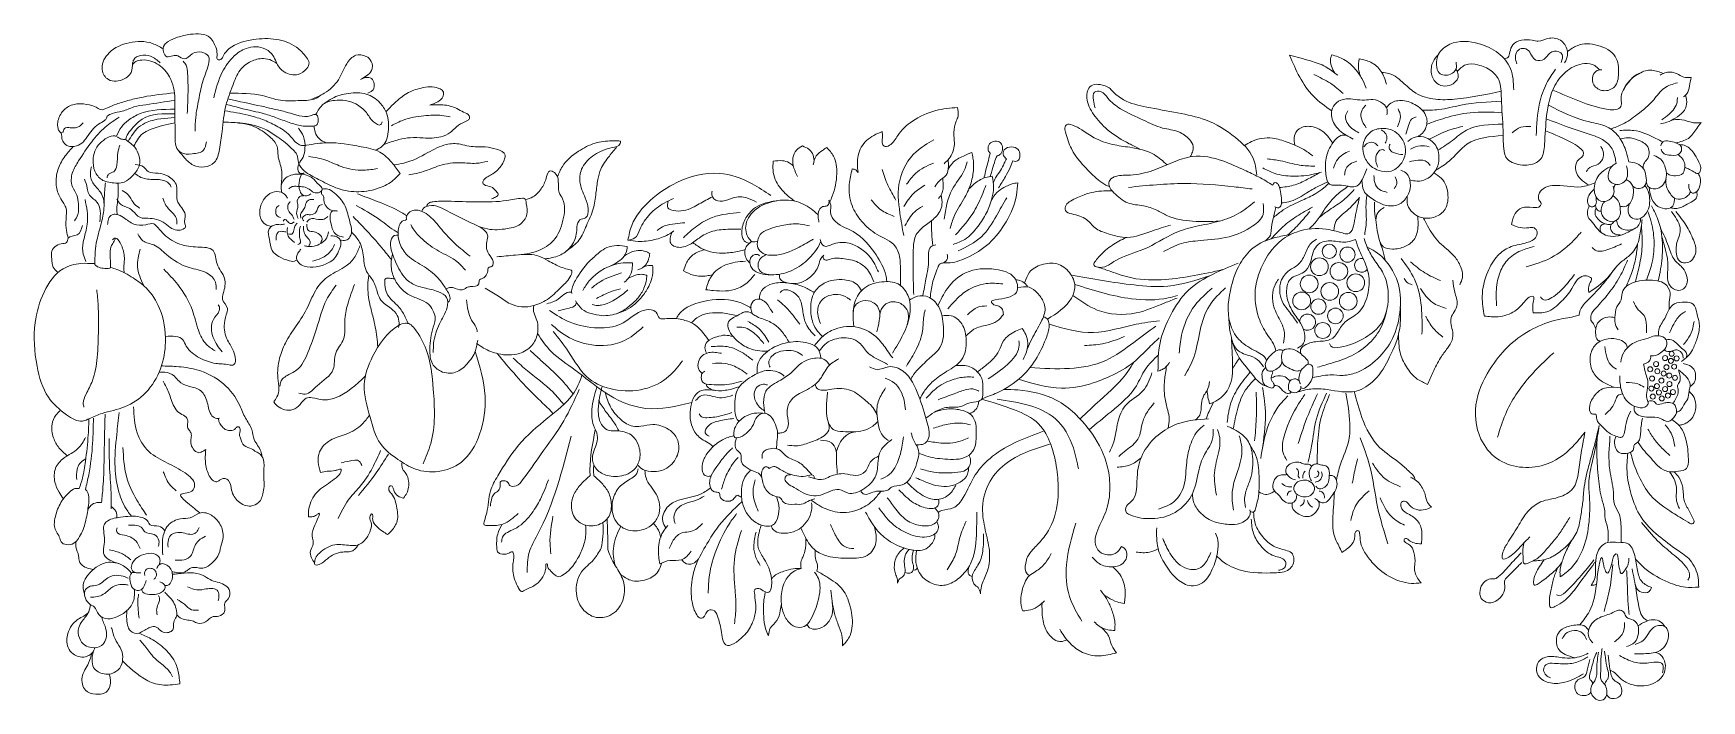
# Model space of a CAD drawing. Header units: millimetres. Extents: x -245 to 237, y 1148 to 1341.
import ezdxf

# ---------------------------------------------------------------- set-up
doc = ezdxf.new("R2010")
doc.units = ezdxf.units.MM
doc.layers.add('ceco.net 175', color=7, linetype='Continuous')

msp = doc.modelspace()

# ---------------------------------------------------------------- linework, layer by layer
at = {"layer": 'ceco.net 175', "lineweight": 5}
for centre, radius in [((128.97, 1278.19), 2.05), ((134.23, 1277.26), 2.19), ((126.12, 1273.74), 2.56), ((131.74, 1272.42), 2.56), ((123.16, 1268.78), 2.56), ((129.09, 1266.61), 2.56), ((136.62, 1269.12), 2.56), ((120.99, 1263.88), 2.56), ((125.84, 1262.22), 2.21), ((134.46, 1263.78), 2.56), ((130.74, 1259.54), 2.27), ((127.09, 1255.32), 2.31), ((225.96, 1247.36), 0.723), ((227.86, 1248.58), 0.723), ((221.66, 1244.12), 0.723), ((223.35, 1245.62), 0.723), ((223.72, 1243.54), 0.723), ((225.55, 1242.89), 0.723), ((226.36, 1244.72), 0.723), ((227.63, 1246.55), 0.723), ((228.58, 1244.86), 0.723), ((229.3, 1247.26), 0.723), ((222, 1238.54), 0.723), ((222.21, 1241.43), 0.723), ((223.6, 1239.23), 0.723), ((224.92, 1240.83), 0.723), ((225.96, 1238.4), 0.723), ((227.17, 1242.29), 0.723), ((227.21, 1239.83), 0.723), ((228.83, 1241.64), 0.723), ((222.42, 1236.22), 0.723), ((224.18, 1237.43), 0.723), ((225.01, 1235.67), 0.723), ((226.77, 1236.5), 0.723), ((228.23, 1237.52), 0.723)]:
    msp.add_circle(centre, radius, dxfattribs=at)
at = {"layer": 'ceco.net 175'}
msp.add_arc((222.75, 1320.87), 9.7, 115.7598, 156.7543, dxfattribs=at)
at = {"layer": 'ceco.net 175', "lineweight": 5}
for centre, radius, start, end in [((138.27, 1274.14), 2.01, 77.3771, 325.3679), ((122.7, 1257.72), 2.32, 238.5543, 175.7283)]:
    msp.add_arc(centre, radius, start, end, dxfattribs=at)
for points, knots in [([(-193.27, 1322.55), (-192.62, 1325.11), (-191.48, 1329.55), (-187.96, 1334.49), (-183.63, 1337.45), (-178.74, 1337.57), (-175.88, 1334.86), (-175.04, 1332.08), (-172.9, 1329.59), (-169.05, 1328.74), (-166.54, 1330.56), (-165.37, 1332.7), (-166.99, 1334.99), (-169.6, 1337.94), (-175.32, 1339.88), (-182.03, 1339.65), (-187.73, 1338.1), (-190.37, 1335.26), (-190.91, 1333.6), (-192.46, 1333.42), (-192.1, 1335.94), (-192.79, 1337.85), (-194.9, 1341.23), (-199.47, 1341.19), (-203.42, 1340.24), (-206.06, 1339.26), (-207.81, 1337.81), (-208.05, 1335.95), (-206.9, 1333.99), (-205.14, 1334.86), (-203.39, 1334.87), (-201.49, 1333.08), (-199.56, 1335.78), (-196.91, 1336.04), (-194.29, 1334.78), (-194.95, 1330.97), (-196.64, 1327.24), (-197.59, 1321.99), (-198.54, 1317.35), (-198.63, 1314.3), (-198.66, 1312.98)], [0, 0, 0, 0, 7.870107, 13.663819, 17.73424, 23.351482, 26.647868, 28.733993, 31.997348, 36.090873, 39.074007, 40.902993, 42.560723, 46.755639, 52.943024, 59.617662, 67.026126, 69.65707, 71.023736, 71.925809, 73.049055, 76.863371, 78.685592, 84.442152, 88.297378, 91.309116, 92.770119, 94.852079, 96.515304, 98.25975, 99.743901, 101.782304, 104.500093, 107.286999, 109.521626, 111.90437, 117.363305, 122.463388, 127.616749, 131.593638, 131.593638, 131.593638, 131.593638]), ([(179.54, 1333.83), (179.95, 1333.96), (180.9, 1334.26), (181.11, 1336.1), (182.21, 1339.16), (186.34, 1339.7), (189.84, 1338.59), (192.55, 1340.33), (196.37, 1339.41), (197.97, 1336.41), (197.69, 1334.07), (197.16, 1333.06), (196.95, 1332.65)], [0, 0, 0, 0, 1.199266, 2.764775, 4.957657, 10.724278, 12.49403, 15.811261, 19.48062, 22.911691, 24.962846, 26.323795, 26.323795, 26.323795, 26.323795]), ([(-208.71, 1332.69), (-209.58, 1333.45), (-211.2, 1334.88), (-214.21, 1335.14), (-216.38, 1334.07), (-216.82, 1332.03), (-216.78, 1329.54), (-219.9, 1327.28), (-224.26, 1327.24), (-226.24, 1331.74), (-223.44, 1336.49), (-217.72, 1338.95), (-211.83, 1339.07), (-208.86, 1337.33), (-207.87, 1336.75)], [0, 0, 0, 0, 3.378972, 6.328843, 8.648838, 9.705344, 12.398174, 15.735747, 20.083309, 23.407125, 28.34882, 34.766658, 41.584318, 44.99036, 44.99036, 44.99036, 44.99036]), ([(-164.95, 1322.19), (-163.71, 1322.69), (-160.72, 1323.91), (-156.92, 1327.49), (-155.41, 1331.99), (-152.66, 1335.35), (-149.38, 1334.94), (-147.39, 1333.13), (-147.23, 1330.41), (-149.1, 1328.86), (-150.3, 1328.19), (-150.89, 1327.87)], [0, 0, 0, 0, 4.011077, 9.665535, 14.818033, 18.436403, 21.43143, 23.503497, 26.186392, 28.32865, 30.355776, 30.355776, 30.355776, 30.355776]), ([(117.47, 1334.87), (119.48, 1334.37), (123.03, 1333.48), (127.92, 1331.87), (130.28, 1329.98), (131.39, 1329.09)], [0, 0, 0, 0, 6.246382, 11.00559, 15.244842, 15.244842, 15.244842, 15.244842]), ([(117.47, 1334.87), (118.39, 1332.76), (120.22, 1328.56), (124.06, 1322.75), (127.81, 1320.15), (129.68, 1318.85)], [0, 0, 0, 0, 6.942824, 13.744781, 20.516041, 20.516041, 20.516041, 20.516041]), ([(130.61, 1329.71), (130.22, 1330.37), (129.46, 1331.64), (129.13, 1333.62), (129.54, 1334.67), (129.68, 1335.05)], [0, 0, 0, 0, 2.311924, 4.451591, 5.661825, 5.661825, 5.661825, 5.661825]), ([(129.68, 1335.05), (130.9, 1334.66), (133.52, 1333.81), (136.42, 1331.18), (138.42, 1328.23), (139.25, 1326.32), (139.65, 1325.39)], [0, 0, 0, 0, 3.791006, 8.186199, 11.421151, 14.437533, 14.437533, 14.437533, 14.437533]), ([(160.51, 1335.14), (159.93, 1334.46), (158.58, 1332.9), (158.1, 1329.57), (160.01, 1325.86), (164.59, 1325.67), (166.73, 1328.88), (165.85, 1330.3), (165.53, 1330.83)], [0, 0, 0, 0, 2.657227, 6.123004, 9.412739, 14.032139, 16.976709, 18.752303, 18.752303, 18.752303, 18.752303]), ([(182.26, 1324.9), (182.17, 1327), (181.99, 1331.06), (177.9, 1335.99), (171.69, 1338.85), (164.87, 1339.37), (160.27, 1335.72), (159.78, 1332.36), (160.42, 1329.1), (163.85, 1328.85), (165.88, 1330.79), (165.68, 1332.24), (165.59, 1332.9)], [0, 0, 0, 0, 6.169556, 11.894565, 18.058442, 26.54067, 30.860273, 34.054853, 36.464424, 39.726332, 42.016593, 43.921448, 43.921448, 43.921448, 43.921448]), ([(195.92, 1332.79), (196.23, 1333.66), (196.85, 1335.41), (194.23, 1336.34), (192.27, 1335.46), (191.33, 1333.42), (188.58, 1333.09), (187.29, 1334.89), (186.48, 1336.71), (184.28, 1337.11), (182.81, 1335.68), (182.62, 1333.88), (183.01, 1332.83), (183.18, 1332.39)], [0, 0, 0, 0, 2.365378, 4.757771, 6.17648, 8.606202, 10.967775, 12.82249, 14.829444, 16.703429, 18.459181, 20.367897, 21.789859, 21.789859, 21.789859, 21.789859]), ([(197.75, 1335.93), (198.66, 1336.59), (201.2, 1338.42), (206.6, 1338.21), (212.21, 1335.26), (212.75, 1329.97), (212.07, 1325.49), (208.15, 1324.1), (205.09, 1325.91), (204.75, 1328.78), (206.08, 1330.64), (207.24, 1330.67), (207.7, 1330.68)], [0, 0, 0, 0, 3.313834, 9.221743, 15.254837, 20.29103, 24.215154, 27.66191, 30.889492, 33.467488, 35.480189, 36.827903, 36.827903, 36.827903, 36.827903]), ([(-216.73, 1332.23), (-216.43, 1332.53), (-215.71, 1333.27), (-212.9, 1333.81), (-208.95, 1332.58), (-205.31, 1328.24), (-204.26, 1322.95), (-204.65, 1317.2), (-204.23, 1312.66), (-204.56, 1308.68), (-202.6, 1306.14), (-199.47, 1306.37), (-195.9, 1306.79), (-195.55, 1308.95), (-195.39, 1309.87)], [0, 0, 0, 0, 1.232105, 3.057645, 8.178849, 12.814601, 19.403446, 23.787047, 30.086811, 33.161561, 35.401743, 38.655283, 42.109674, 44.653952, 44.653952, 44.653952, 44.653952]), ([(-203.43, 1307.33), (-202.86, 1306.61), (-201.63, 1305.05), (-199.32, 1302.83), (-195.97, 1302.26), (-192.43, 1303.75), (-191.41, 1308.16), (-190.77, 1313.6), (-190.14, 1320), (-187.89, 1325.73), (-186.16, 1330.55), (-182.74, 1333.29), (-179.35, 1334.17), (-176.68, 1333.62), (-175.53, 1332.83), (-175.05, 1332.5)], [0, 0, 0, 0, 2.762239, 5.985169, 9.308708, 12.411324, 16.48399, 21.742361, 29.321585, 35.416833, 40.295788, 44.324109, 48.024469, 50.466294, 52.201277, 52.201277, 52.201277, 52.201277]), ([(-200.92, 1318.09), (-200.81, 1320.13), (-200.61, 1323.99), (-200.72, 1328.55), (-200.93, 1331.8), (-201.78, 1332.82), (-202.11, 1333.21)], [0, 0, 0, 0, 6.110065, 11.53838, 13.933341, 15.45044, 15.45044, 15.45044, 15.45044]), ([(138.03, 1328.73), (137.76, 1329.45), (137.14, 1331.13), (137.46, 1332.89), (137.64, 1333.89)], [0, 0, 0, 0, 2.275789, 5.261842, 5.261842, 5.261842, 5.261842]), ([(137.64, 1333.89), (138.77, 1333.63), (141.17, 1333.07), (144.27, 1330.46), (145.07, 1327.87), (145.48, 1326.54)], [0, 0, 0, 0, 3.43981, 7.360553, 11.444254, 11.444254, 11.444254, 11.444254]), ([(165.94, 1330.12), (166.7, 1330.96), (168.28, 1332.7), (172.24, 1332.17), (175.68, 1330.86), (178.68, 1327.32), (178.56, 1321.04), (179.25, 1314.46), (179.17, 1308.69), (179.87, 1304.79), (183.19, 1303.21), (186.68, 1302.75), (190.82, 1304.8), (191.29, 1310.63), (191.54, 1317.54), (193.08, 1325.39), (197.39, 1330.76), (201.81, 1332.73), (205.46, 1332.37), (206.57, 1331.15), (207, 1330.68)], [0, 0, 0, 0, 3.219698, 6.654865, 10.923636, 14.289404, 19.73078, 28.961851, 34.191738, 37.522982, 39.713595, 44.59864, 47.866755, 52.156964, 60.541606, 69.559755, 75.249038, 80.528651, 83.537108, 85.381104, 85.381104, 85.381104, 85.381104]), ([(188.72, 1311.68), (188.89, 1314.81), (189.16, 1319.98), (191.32, 1326.51), (193.4, 1329.52), (194.32, 1330.85)], [0, 0, 0, 0, 9.385051, 15.469062, 20.308615, 20.308615, 20.308615, 20.308615]), ([(218.53, 1329.61), (219.11, 1329.92), (220.75, 1330.81), (223.32, 1330.47), (224.93, 1329.83), (225.44, 1329.62)], [0, 0, 0, 0, 1.952268, 5.521594, 7.188064, 7.188064, 7.188064, 7.188064]), ([(224.54, 1329.13), (224.97, 1329.38), (226.38, 1330.2), (229.06, 1329.97), (231.24, 1328.38), (232.76, 1328.43), (233.46, 1328.45)], [0, 0, 0, 0, 1.468332, 4.866742, 7.253585, 9.310362, 9.310362, 9.310362, 9.310362]), ([(-150.23, 1328.24), (-149.9, 1328.33), (-149.09, 1328.55), (-147.51, 1328.35), (-146.73, 1326.65), (-146.98, 1325.07), (-147.91, 1324.24), (-148.49, 1324.04), (-148.75, 1323.95)], [0, 0, 0, 0, 1.0346, 2.54993, 4.248731, 6.000526, 6.991585, 7.81709, 7.81709, 7.81709, 7.81709]), ([(-143.51, 1318.51), (-142.71, 1319.38), (-140.88, 1321.36), (-137.61, 1324.02), (-133.16, 1325.68), (-129.44, 1326), (-126.83, 1324.67), (-126.88, 1323.07), (-127.78, 1321.75), (-129.28, 1321.05), (-130.33, 1320.65), (-130.79, 1320.48)], [0, 0, 0, 0, 3.549822, 8.088908, 12.477938, 17.610504, 19.061511, 20.344837, 21.808976, 23.687689, 25.171988, 25.171988, 25.171988, 25.171988]), ([(108.07, 1300.3), (107.83, 1301.98), (107.22, 1306.29), (101.41, 1311.87), (93.98, 1316.51), (84.89, 1318.29), (76.98, 1319.74), (70.22, 1321.16), (66.94, 1323.82), (65.12, 1325.88), (63.01, 1326.44), (60.58, 1326.61), (58.78, 1324.65), (58.86, 1320.99), (61.31, 1316.84), (65.5, 1312.59), (70.08, 1309.77), (73.14, 1308.34), (74.15, 1307.86)], [0, 0, 0, 0, 4.984982, 12.790411, 22.850848, 31.170505, 40.18997, 47.262921, 51.332622, 52.649483, 55.409914, 57.630563, 59.482602, 62.635997, 67.809122, 73.64614, 80.422313, 83.784583, 83.784583, 83.784583, 83.784583]), ([(124.53, 1329.28), (126.16, 1328.52), (129.24, 1327.1), (131.78, 1324.86), (132.98, 1323.81)], [0, 0, 0, 0, 5.35388, 10.107376, 10.107376, 10.107376, 10.107376]), ([(144.15, 1329.92), (144.83, 1329.87), (147.32, 1329.68), (150.39, 1326.86), (154.21, 1323.33), (159.53, 1321.9), (167.89, 1322.16), (174.15, 1323.53), (178.61, 1324.5)], [0, 0, 0, 0, 2.031485, 7.373078, 11.737568, 17.656642, 23.18604, 36.812925, 36.812925, 36.812925, 36.812925]), ([(210.24, 1313.57), (211.39, 1313.98), (214.17, 1314.95), (218.28, 1317.98), (222.45, 1321.33), (225.33, 1325.72), (228.18, 1326.54), (229.51, 1326.93)], [0, 0, 0, 0, 3.640396, 8.771425, 15.174494, 19.76649, 23.791867, 23.791867, 23.791867, 23.791867]), ([(233.46, 1328.45), (233.32, 1327.65), (233.03, 1326.04), (232.62, 1323.87), (231.62, 1323.11), (231.29, 1322.87)], [0, 0, 0, 0, 2.483086, 4.969015, 6.165924, 6.165924, 6.165924, 6.165924]), ([(-224.06, 1317.31), (-224.1, 1317.12), (-224.19, 1316.62), (-225.02, 1315.68), (-226.77, 1315.06), (-228.44, 1313.28), (-229.84, 1311.32), (-231.2, 1309.28), (-233.28, 1308.43), (-235.3, 1308.48), (-236.85, 1309.56), (-237.19, 1311.06), (-237.16, 1312.28), (-237.94, 1312.85), (-238.55, 1314.51), (-238.15, 1317.19), (-236.01, 1319.89), (-232.67, 1321.14), (-229.63, 1320.68), (-227.35, 1320.09), (-225.81, 1318.78), (-223.66, 1319.87), (-221.06, 1320.92), (-217.58, 1321.94), (-212.04, 1323.25), (-207.66, 1323.71), (-204.62, 1324.02)], [0, 0, 0, 0, 0.592376, 1.51621, 3.552085, 6.063196, 8.627782, 10.851118, 13.261908, 14.969897, 16.785355, 18.415486, 19.463262, 20.13846, 21.145912, 24.601215, 27.724321, 31.084224, 34.761518, 36.741278, 38.176059, 40.305494, 43.027414, 46.976101, 51.013154, 60.14699, 60.14699, 60.14699, 60.14699]), ([(-224.06, 1317.31), (-223.59, 1317.59), (-222.25, 1318.37), (-219.43, 1318.53), (-216.4, 1320.13), (-211.2, 1320.8), (-207.25, 1321.43), (-204.46, 1321.87)], [0, 0, 0, 0, 1.618489, 4.621636, 8.215784, 11.716682, 20.229143, 20.229143, 20.229143, 20.229143]), ([(-164.16, 1314.45), (-164.31, 1314.44), (-165.4, 1314.36), (-167.73, 1314.3), (-171.17, 1315.31), (-174.85, 1316.7), (-178.46, 1318), (-183.45, 1319.06), (-187.07, 1320.01), (-189.64, 1320.69)], [0, 0, 0, 0, 0.46976, 3.285081, 6.922049, 11.093483, 15.129286, 18.407568, 26.374168, 26.374168, 26.374168, 26.374168]), ([(-163.45, 1317.61), (-163.56, 1317.68), (-163.82, 1317.86), (-164.53, 1317.68), (-165.97, 1317), (-168.02, 1317.22), (-170.22, 1317.88), (-172.62, 1318.57), (-175.78, 1319.35), (-181.45, 1320.56), (-185.91, 1321.56), (-189.16, 1322.28)], [0, 0, 0, 0, 0.367549, 0.916811, 2.047898, 5.223064, 6.632906, 9.021162, 12.692516, 16.395346, 26.403314, 26.403314, 26.403314, 26.403314]), ([(-188.61, 1323.88), (-185.43, 1323.91), (-180.45, 1323.95), (-173.88, 1321.42), (-168.69, 1321.86), (-164.46, 1321.79), (-162.76, 1323.02), (-162.27, 1323.37)], [0, 0, 0, 0, 9.438141, 14.809946, 20.643184, 25.07996, 26.851869, 26.851869, 26.851869, 26.851869]), ([(-163.73, 1317.87), (-163.14, 1318.94), (-161.97, 1321.07), (-157.41, 1322.25), (-152.73, 1321.65), (-149.02, 1318.52), (-147.82, 1315.97), (-145.15, 1314.22), (-144.7, 1315.3), (-144.58, 1315.6)], [0, 0, 0, 0, 3.514285, 6.980478, 13.235483, 17.170762, 20.534594, 22.768733, 23.643595, 23.643595, 23.643595, 23.643595]), ([(-161.32, 1320.93), (-160.59, 1321.45), (-158.5, 1322.95), (-154.31, 1324.07), (-149.21, 1324.24), (-145.33, 1321.64), (-142.79, 1317.74), (-142.59, 1313.67), (-143.24, 1310.25), (-144.64, 1308.36), (-145.86, 1307.73), (-146.45, 1307.43)], [0, 0, 0, 0, 2.707028, 7.649143, 12.809122, 17.461627, 20.924767, 26.458051, 29.146689, 31.252312, 33.229525, 33.229525, 33.229525, 33.229525]), ([(-130.79, 1320.48), (-129.56, 1320.55), (-126.93, 1320.69), (-123.49, 1319.98), (-121.27, 1318.38), (-119.62, 1317.88), (-119.23, 1316.73), (-119.98, 1315.82), (-121.74, 1315.38), (-123.4, 1313.98), (-125.2, 1312.21), (-128.31, 1310.88), (-132.31, 1310.9), (-136.36, 1311.22), (-139.36, 1310.68), (-141.86, 1309.88), (-143.31, 1309.39), (-144.13, 1309.12)], [0, 0, 0, 0, 3.701014, 7.925387, 10.089079, 12.022923, 12.585298, 13.406282, 15.141382, 17.966481, 19.743522, 22.704982, 27.805404, 31.568822, 34.87031, 36.864808, 39.447438, 39.447438, 39.447438, 39.447438]), ([(61.3, 1319.7), (61.14, 1320.38), (60.79, 1321.78), (60.5, 1324.61), (63.6, 1324.59), (65.3, 1321.78), (69.31, 1318.72), (74.91, 1316.4), (80.35, 1313.62), (85.35, 1313.21), (88.37, 1311.04), (89.87, 1308.75), (89.52, 1306.9), (89.04, 1305.96), (88.81, 1305.51)], [0, 0, 0, 0, 2.22165, 4.598129, 6.534933, 9.221935, 14.051418, 21.459558, 27.393498, 32.194472, 36.084563, 38.247988, 39.901608, 41.421552, 41.421552, 41.421552, 41.421552]), ([(135.9, 1310.65), (135.22, 1311), (133.13, 1312.05), (130.2, 1314.5), (129.16, 1318.56), (130.94, 1321.49), (134.59, 1322.78), (138.14, 1321.58), (141.8, 1322.33), (144.3, 1321.33), (145.89, 1319.45), (145.71, 1318.23), (145.63, 1317.67)], [0, 0, 0, 0, 2.311645, 7.024473, 11.071757, 13.590351, 16.587326, 21.890495, 24.33487, 27.568785, 29.505577, 31.119347, 31.119347, 31.119347, 31.119347]), ([(139.62, 1313.93), (139.04, 1314.77), (137.98, 1316.32), (138.1, 1319.02), (139.12, 1320.03), (139.52, 1320.43)], [0, 0, 0, 0, 3.010092, 5.560616, 7.225047, 7.225047, 7.225047, 7.225047]), ([(145.5, 1319.72), (145.89, 1320.21), (146.99, 1321.63), (150.53, 1322.05), (154.27, 1320.63), (157.5, 1317.59), (157.14, 1313.96), (155.81, 1312.14), (154.92, 1311.6), (154.64, 1311.42)], [0, 0, 0, 0, 1.828321, 5.280851, 9.578023, 13.860105, 17.321873, 19.438296, 20.424955, 20.424955, 20.424955, 20.424955]), ([(155.8, 1319.04), (157.42, 1319.02), (161.21, 1318.98), (168.68, 1321.13), (174.78, 1321.42), (178.7, 1321.6)], [0, 0, 0, 0, 4.838926, 11.345249, 23.085672, 23.085672, 23.085672, 23.085672]), ([(192.23, 1320.51), (196.06, 1318.55), (201.45, 1315.78), (209.31, 1314.76), (213.05, 1311.24), (214.73, 1307.44), (215.26, 1305.08), (215.49, 1304.08)], [0, 0, 0, 0, 12.841179, 18.066579, 23.151139, 27.349756, 30.412834, 30.412834, 30.412834, 30.412834]), ([(193.51, 1324.84), (198.65, 1322.56), (204.44, 1319.99), (211.02, 1318.98), (213.89, 1319.66), (212.95, 1322.65), (213.61, 1324.17), (213.84, 1324.7)], [0, 0, 0, 0, 16.504887, 18.582947, 20.551535, 23.823903, 25.557774, 25.557774, 25.557774, 25.557774]), ([(231.85, 1323.31), (232.07, 1322.46), (232.5, 1320.78), (231.24, 1318.22), (228.96, 1316.72), (226.76, 1315.5), (225.23, 1315.2), (224.6, 1315.08)], [0, 0, 0, 0, 2.569748, 5.06909, 7.917884, 10.647529, 12.562948, 12.562948, 12.562948, 12.562948]), ([(225.01, 1316.26), (225.73, 1316.75), (227.6, 1318.05), (229.48, 1320.41), (229.51, 1322.27), (229.52, 1322.69)], [0, 0, 0, 0, 2.634167, 6.917704, 8.164479, 8.164479, 8.164479, 8.164479]), ([(-220.59, 1316.98), (-221.96, 1316.07), (-224.94, 1314.1), (-228.84, 1309.72), (-231.73, 1305.15), (-234.42, 1301.06), (-234.62, 1297.14), (-232.57, 1294.57), (-232.33, 1291.75), (-232.16, 1289.1), (-233.09, 1287.62), (-233.46, 1287.02)], [0, 0, 0, 0, 4.928718, 10.68735, 17.397352, 21.170307, 25.312781, 28.058993, 30.61296, 33.649452, 35.73404, 35.73404, 35.73404, 35.73404]), ([(-221.34, 1311.5), (-220.93, 1312.4), (-220.12, 1314.18), (-217.69, 1316.42), (-212.71, 1319.22), (-207.92, 1319.26), (-204.48, 1319.29)], [0, 0, 0, 0, 2.941104, 5.805282, 9.748846, 19.807214, 19.807214, 19.807214, 19.807214]), ([(-218.77, 1310.57), (-218.54, 1311.14), (-218.03, 1312.44), (-216.3, 1314.36), (-212.57, 1318.09), (-207.91, 1318.01), (-204.51, 1317.95)], [0, 0, 0, 0, 1.820525, 4.173667, 7.680164, 17.22158, 17.22158, 17.22158, 17.22158]), ([(-218, 1309.98), (-217.56, 1310.68), (-216.66, 1312.12), (-215.01, 1314.26), (-210.95, 1316.51), (-207.24, 1316.71), (-204.5, 1316.86)], [0, 0, 0, 0, 2.504659, 5.088152, 7.988058, 16.072079, 16.072079, 16.072079, 16.072079]), ([(-139.44, 1300.66), (-140.17, 1299.9), (-142.02, 1297.98), (-146.37, 1295.93), (-152.03, 1295.07), (-157.95, 1296.25), (-162.73, 1298.94), (-166.72, 1300.81), (-169.12, 1303.54), (-168.82, 1306.14), (-170.7, 1307.84), (-172.42, 1309.61), (-175.14, 1311.49), (-180.5, 1315.23), (-186.24, 1315.42), (-190.57, 1315.57)], [0, 0, 0, 0, 3.159079, 7.952879, 14.080186, 20.061861, 25.655222, 30.475872, 33.321543, 35.797952, 37.526074, 40.524435, 43.319646, 47.390989, 59.908923, 59.908923, 59.908923, 59.908923]), ([(-190.57, 1315.57), (-187.47, 1315.47), (-182.49, 1315.31), (-177.54, 1311.89), (-174.62, 1308.95), (-174.92, 1305.32), (-173.25, 1301.85), (-173.59, 1298.97), (-173.77, 1297.53)], [0, 0, 0, 0, 9.02265, 14.465783, 17.941813, 20.566324, 24.84045, 29.103597, 29.103597, 29.103597, 29.103597]), ([(-139.44, 1300.66), (-140.19, 1301.74), (-141.83, 1304.09), (-145.35, 1307.52), (-152.1, 1308.66), (-159.19, 1310.07), (-164.88, 1309.13), (-167.87, 1308.68), (-169.74, 1309.61), (-171.46, 1312.33), (-175.08, 1314.5), (-179.12, 1316.4), (-184.12, 1317.86), (-187.81, 1318.47), (-190.07, 1318.85)], [0, 0, 0, 0, 3.96797, 8.625226, 14.199524, 23.966263, 30.132011, 31.537265, 32.794079, 36.133457, 40.895056, 45.17759, 49.577972, 56.423491, 56.423491, 56.423491, 56.423491]), ([(-163.45, 1317.61), (-163.37, 1317.46), (-163.11, 1317.01), (-163.06, 1316.15), (-163.12, 1315.26), (-163.52, 1314.69), (-163.88, 1314.44), (-164.1, 1314.45), (-164.16, 1314.45)], [0, 0, 0, 0, 0.513633, 1.533606, 2.525495, 3.107644, 3.580743, 3.749247, 3.749247, 3.749247, 3.749247]), ([(-141.93, 1314.51), (-140.82, 1315.11), (-137.9, 1316.66), (-132.85, 1317.44), (-128.27, 1317.69), (-125.78, 1317.26), (-125.01, 1317.13)], [0, 0, 0, 0, 3.773685, 9.870125, 15.101359, 17.446015, 17.446015, 17.446015, 17.446015]), ([(-0.19, 1312.85), (-0.12, 1312.39), (0.05, 1311.29), (-0.41, 1309.88), (0.32, 1308.19), (2.91, 1309.06), (4.42, 1312.49), (8.84, 1316.37), (14.88, 1319.22), (19.49, 1319.61), (21.61, 1319.78)], [0, 0, 0, 0, 1.386601, 3.289572, 4.407343, 5.987295, 9.718122, 15.623253, 23.071811, 29.409238, 29.409238, 29.409238, 29.409238]), ([(21.61, 1319.78), (21.75, 1318.95), (21.97, 1317.57), (20.96, 1315.28), (20.24, 1312.37), (21.1, 1308.45), (19.56, 1305.18), (18.06, 1303.87), (17.68, 1303.54)], [0, 0, 0, 0, 2.459345, 4.075977, 7.379602, 11.315855, 15.777871, 17.286305, 17.286305, 17.286305, 17.286305]), ([(137.51, 1312.45), (136.33, 1313.12), (134.42, 1314.21), (133.35, 1317.09), (134.03, 1318.34), (134.31, 1318.85)], [0, 0, 0, 0, 3.99373, 6.467876, 8.140281, 8.140281, 8.140281, 8.140281]), ([(148.67, 1314.19), (149.13, 1315.21), (149.92, 1316.95), (149.18, 1318.68), (148.87, 1319.41)], [0, 0, 0, 0, 3.153815, 5.428839, 5.428839, 5.428839, 5.428839]), ([(151.08, 1312.05), (151.32, 1312.88), (151.76, 1314.35), (152.42, 1316.49), (153.56, 1316.9), (154.02, 1317.06)], [0, 0, 0, 0, 2.651023, 4.71654, 6.118486, 6.118486, 6.118486, 6.118486]), ([(157.13, 1314.96), (158.87, 1315.59), (162.93, 1317.06), (170.22, 1318.72), (175.78, 1318.44), (178.88, 1318.28)], [0, 0, 0, 0, 5.563824, 12.952291, 22.205531, 22.205531, 22.205531, 22.205531]), ([(191.66, 1316.53), (195.45, 1315.05), (200.82, 1312.94), (207.61, 1311), (210.79, 1308.35), (211.48, 1305.62), (211.73, 1304.21), (211.82, 1303.67)], [0, 0, 0, 0, 12.210398, 17.262731, 21.181831, 23.83544, 25.487791, 25.487791, 25.487791, 25.487791]), ([(227.88, 1316.14), (228.62, 1316.27), (230.4, 1316.57), (232.56, 1315.75), (234.64, 1315.23), (235.73, 1315.36), (236.34, 1315.44)], [0, 0, 0, 0, 2.216436, 5.335392, 6.761647, 8.594335, 8.594335, 8.594335, 8.594335]), ([(-237.1, 1312.58), (-236.94, 1312.63), (-236.56, 1312.75), (-236.7, 1313.51), (-235.69, 1314.16), (-234.15, 1313.76), (-232.17, 1314), (-231.32, 1314.95), (-230.95, 1315.36)], [0, 0, 0, 0, 0.446219, 1.080992, 1.801617, 3.590024, 5.713138, 7.338714, 7.338714, 7.338714, 7.338714]), ([(-221.34, 1311.5), (-221.68, 1311.54), (-222.82, 1311.66), (-224.74, 1310.7), (-226.73, 1309.01), (-227.97, 1306.54), (-228.27, 1303.63), (-227.55, 1300.58), (-225.38, 1298.48), (-222.43, 1297.98), (-219.23, 1297.61), (-216.62, 1300.11), (-214.3, 1302.73), (-214.75, 1306.32), (-216.22, 1308.68), (-217.75, 1309.77), (-218.49, 1310.36), (-218.77, 1310.57)], [0, 0, 0, 0, 1.003236, 3.389473, 6.111681, 8.773656, 11.427678, 14.791113, 17.85785, 19.758923, 23.755099, 26.70947, 30.147747, 33.811169, 36.538808, 38.333589, 39.381171, 39.381171, 39.381171, 39.381171]), ([(-221.1, 1311.29), (-220.97, 1311.2), (-220.53, 1310.89), (-219.8, 1310.56), (-219.18, 1310.56), (-218.96, 1310.56)], [0, 0, 0, 0, 0.472259, 1.630311, 2.303253, 2.303253, 2.303253, 2.303253]), ([(-216.34, 1308.59), (-216.01, 1309.22), (-215.32, 1310.54), (-213.85, 1312.39), (-210.1, 1314.18), (-206.89, 1314.84), (-204.45, 1315.34)], [0, 0, 0, 0, 2.120339, 4.504341, 6.899369, 14.346492, 14.346492, 14.346492, 14.346492]), ([(-168.82, 1313.84), (-168.26, 1313.07), (-167.02, 1311.36), (-166.77, 1308.31), (-167.18, 1305.42), (-168.77, 1303.67), (-169.18, 1301.83), (-168.55, 1300.8), (-167.79, 1300.57), (-167.37, 1300.77), (-167.16, 1300.86)], [0, 0, 0, 0, 2.812577, 6.221863, 8.881352, 11.277579, 13.208686, 13.961426, 14.678818, 15.347417, 15.347417, 15.347417, 15.347417]), ([(-164.34, 1314.48), (-164.25, 1313.86), (-164.06, 1312.48), (-162.88, 1310.59), (-161.54, 1309.9), (-160.89, 1309.57)], [0, 0, 0, 0, 1.86956, 4.160899, 6.327877, 6.327877, 6.327877, 6.327877]), ([(-0.19, 1312.85), (-1.8, 1312.14), (-4.96, 1310.76), (-7.61, 1306.01), (-7.31, 1302.68), (-7.16, 1301.03)], [0, 0, 0, 0, 5.177268, 10.127182, 15.046273, 15.046273, 15.046273, 15.046273]), ([(82.1, 1303.22), (80.91, 1304.3), (77.89, 1307.03), (72.09, 1308.25), (66.16, 1308.95), (61.41, 1310.63), (57.77, 1313.16), (55.37, 1314.59), (53.17, 1315.21), (52.42, 1313.9), (53.11, 1311.45), (54.64, 1306.49), (59.2, 1301.54), (63.09, 1297.94), (65.11, 1297.07), (65.44, 1296.93)], [0, 0, 0, 0, 4.74094, 12.075252, 17.10417, 22.756796, 27.027121, 30.065752, 31.792585, 32.544871, 34.087069, 39.10981, 48.212044, 53.696379, 54.787875, 54.787875, 54.787875, 54.787875]), ([(104.45, 1308.78), (105.12, 1309.21), (107.55, 1310.66), (112.06, 1311.39), (117.07, 1309.72), (121.09, 1308.13), (123.36, 1306.42), (124.22, 1305.77)], [0.948607, 0.948607, 0.948607, 0.948607, 3.337197, 9.416479, 13.811926, 19.070146, 22.297199, 22.297199, 22.297199, 22.297199]), ([(119.05, 1308.9), (118.88, 1309.67), (118.52, 1311.37), (120.16, 1314.21), (124.25, 1314.63), (127.87, 1312.68), (129.35, 1310.41), (129.95, 1309.48)], [0, 0, 0, 0, 2.326545, 5.102316, 8.615601, 13.422441, 16.710898, 16.710898, 16.710898, 16.710898]), ([(139.81, 1302.08), (139.56, 1301.42), (139.14, 1300.27), (138.37, 1298.58), (136.63, 1296.06), (132.96, 1297.76), (128.43, 1296.79), (127.78, 1301.61), (127.81, 1305.82), (129.74, 1309.53), (132.01, 1311.85), (133.34, 1311.78), (133.87, 1311.74)], [0, 0, 0, 0, 2.119565, 3.631726, 5.713563, 10.283009, 13.804914, 17.245692, 21.968418, 27.107205, 29.436756, 30.96096, 30.96096, 30.96096, 30.96096]), ([(145.81, 1313.65), (144.5, 1313.71), (141.74, 1313.85), (138.33, 1310.24), (138.65, 1305.48), (141.68, 1301.74), (146.79, 1300.46), (150.54, 1304), (151.38, 1308.16), (149.76, 1311.35), (147.73, 1313.12), (146.32, 1313.51), (145.81, 1313.65)], [0, 0, 0, 0, 3.79219, 7.99793, 13.072958, 16.611895, 22.066317, 26.496438, 30.507399, 33.975731, 36.731879, 38.317475, 38.317475, 38.317475, 38.317475]), ([(143.92, 1313.31), (144.33, 1313.07), (145.21, 1312.56), (145.82, 1310.92), (145.34, 1309.93), (145.09, 1309.44)], [0, 0, 0, 0, 1.4033, 3.017903, 4.61543, 4.61543, 4.61543, 4.61543]), ([(151.67, 1309.99), (152.32, 1310.49), (153.87, 1311.66), (157.41, 1311.33), (160.58, 1308.42), (160.9, 1304.15), (159.44, 1300.78), (157.11, 1298.87), (154.49, 1298.32), (152.94, 1298.68), (152.25, 1298.83)], [0, 0, 0, 0, 2.407631, 5.671745, 9.674458, 14.350486, 17.448913, 20.430882, 23.024665, 25.15959, 25.15959, 25.15959, 25.15959]), ([(157.87, 1310.61), (159.43, 1311.43), (162.5, 1313.03), (165.85, 1313.9), (167.5, 1314.33)], [0, 0, 0, 0, 5.282192, 10.357063, 10.357063, 10.357063, 10.357063]), ([(179.19, 1311.66), (175.39, 1311.39), (169.08, 1310.95), (164.44, 1304.5), (161.08, 1302.49), (159.74, 1301.69)], [0, 0, 0, 0, 10.757439, 17.80921, 22.479452, 22.479452, 22.479452, 22.479452]), ([(160.35, 1307.42), (161.76, 1308.33), (164.59, 1310.15), (169.9, 1314.85), (175.39, 1314.9), (179.09, 1314.94)], [0, 0, 0, 0, 5.046415, 10.138534, 20.710051, 20.710051, 20.710051, 20.710051]), ([(181.83, 1312.47), (182.6, 1313.11), (184.17, 1314.4), (186.19, 1314.31), (187.21, 1314.27)], [0, 0, 0, 0, 2.907603, 5.859549, 5.859549, 5.859549, 5.859549]), ([(191.39, 1313.08), (194.08, 1311.96), (197.71, 1310.47), (201.39, 1308.28), (202.55, 1306.79), (202.16, 1305.41), (200.55, 1304.76), (199.96, 1302.68), (200.32, 1300.61), (201.71, 1298.79), (203.01, 1297.91), (203.75, 1297.41)], [0, 0, 0, 0, 8.697062, 11.6989, 12.972009, 13.89758, 15.52209, 17.745991, 19.697279, 21.698233, 24.390166, 24.390166, 24.390166, 24.390166]), ([(212.89, 1313.13), (214.25, 1313.21), (217.86, 1313.44), (222, 1311.52), (224.69, 1310.13), (225.41, 1309.76)], [0, 0, 0, 0, 4.045609, 10.748297, 13.18206, 13.18206, 13.18206, 13.18206]), ([(213.02, 1310.72), (213.78, 1310.88), (215.52, 1311.26), (218.29, 1310.41), (221.05, 1309.06), (221.54, 1306.53), (220.96, 1304.75), (219.63, 1303.69), (219.64, 1302.64), (219.65, 1302.2)], [0, 0, 0, 0, 2.29534, 5.225258, 8.626155, 10.67301, 12.342467, 14.07806, 15.339136, 15.339136, 15.339136, 15.339136]), ([(236.34, 1315.44), (235.93, 1314.87), (234.78, 1313.31), (232.93, 1310.41), (230.34, 1309.85), (229.02, 1309.56)], [0, 0, 0, 0, 2.138163, 5.861974, 9.746235, 9.746235, 9.746235, 9.746235]), ([(-233.88, 1308.5), (-234.67, 1307.62), (-236.37, 1305.73), (-238.31, 1302.3), (-239.06, 1298.33), (-238.32, 1294.84), (-236.98, 1292.6), (-235.51, 1290.43), (-236.06, 1287.49), (-235.91, 1284.53), (-235.48, 1282.75), (-235.31, 1282.03)], [0, 0, 0, 0, 3.544203, 7.595644, 11.67914, 15.39735, 17.960413, 19.553867, 23.036711, 26.290248, 28.506041, 28.506041, 28.506041, 28.506041]), ([(-224.08, 1299.46), (-223.98, 1299.86), (-223.74, 1300.83), (-221.77, 1301.01), (-220.99, 1303.71), (-221.13, 1306.27), (-220.62, 1308.2), (-220.42, 1308.91)], [0, 0, 0, 0, 1.147594, 2.782304, 4.83777, 8.544899, 10.747224, 10.747224, 10.747224, 10.747224]), ([(-141.3, 1303.23), (-140.32, 1303.36), (-136.81, 1303.84), (-131.92, 1306.41), (-126.77, 1309.3), (-122.46, 1309.46), (-118.85, 1308.24), (-115.16, 1308.61), (-111.85, 1307.87), (-108.81, 1306.73), (-109.28, 1304.64), (-110.21, 1302.69), (-112.36, 1300.48), (-114.82, 1299.64), (-115.71, 1298.1), (-114.87, 1297.03), (-113.04, 1297.13), (-111.95, 1295.85), (-110.72, 1294.52), (-112, 1293.81), (-112.64, 1293.53), (-113.01, 1293.37)], [0, 0, 0, 0, 2.960594, 10.568755, 16.34229, 20.490934, 22.998875, 27.719529, 31.028591, 34.052323, 35.039956, 36.950684, 40.662835, 43.797609, 44.656715, 45.298302, 47.408977, 49.397184, 50.572461, 51.552281, 52.826439, 52.826439, 52.826439, 52.826439]), ([(-93.95, 1299.7), (-93.54, 1300.74), (-92.35, 1303.78), (-88.29, 1307.13), (-83.43, 1309.7), (-79.13, 1310.19), (-76.92, 1310.16), (-75.6, 1310.08), (-76.06, 1308.43), (-79.33, 1308.17), (-83.25, 1306.45), (-87.1, 1302.99), (-87.93, 1298.02), (-86.09, 1294.13), (-84.87, 1290.88), (-85.2, 1287.61), (-87.9, 1287.63), (-88.43, 1285.23), (-88.39, 1282.52), (-90.01, 1279.2), (-93.45, 1276.66), (-96.2, 1276.23), (-97.62, 1276)], [0, 0, 0, 0, 3.324328, 9.706918, 15.099843, 19.851313, 21.994418, 22.457022, 23.134095, 25.726398, 31.261436, 36.286209, 40.385831, 45.416274, 48.684566, 51.375273, 53.098395, 55.281519, 57.487392, 61.588455, 65.609043, 69.854151, 69.854151, 69.854151, 69.854151]), ([(-76.78, 1308.49), (-77.51, 1307.59), (-79.19, 1305.5), (-81.52, 1302.51), (-82.44, 1298.68), (-82.86, 1294.83), (-83.39, 1290.17), (-85.65, 1285.86), (-87.37, 1281.14), (-89.99, 1279.3), (-91.28, 1278.39)], [0, 0, 0, 0, 3.518753, 8.065104, 11.14853, 15.16294, 19.741632, 25.013322, 29.740901, 34.366687, 34.366687, 34.366687, 34.366687]), ([(-23.17, 1308.66), (-23.81, 1308.32), (-25.21, 1307.58), (-26.22, 1305.05), (-25.85, 1302.29), (-25, 1300.61), (-24.59, 1299.81)], [0, 0, 0, 0, 2.123953, 4.611557, 7.574014, 10.240098, 10.240098, 10.240098, 10.240098]), ([(-23.17, 1308.66), (-22.54, 1308.39), (-21.41, 1307.91), (-20.11, 1306.39), (-19.93, 1305.15), (-19.83, 1304.46)], [0, 0, 0, 0, 2.052886, 3.649321, 5.719852, 5.719852, 5.719852, 5.719852]), ([(-20.11, 1303.25), (-19.92, 1304.16), (-19.57, 1305.89), (-17.66, 1307.21), (-16.61, 1307.95), (-16.2, 1308.24)], [0, 0, 0, 0, 2.67881, 5.090314, 6.597215, 6.597215, 6.597215, 6.597215]), ([(-16.2, 1308.24), (-15.47, 1307.44), (-13.56, 1305.34), (-13.02, 1300.07), (-13.9, 1295.58), (-15.08, 1293.03), (-15.33, 1292.48)], [0, 0, 0, 0, 3.20074, 8.355264, 15.00015, 16.798, 16.798, 16.798, 16.798]), ([(6.03, 1282.83), (5.64, 1284.96), (4.7, 1290.19), (3.89, 1298.86), (8.36, 1306.79), (12.94, 1309.38), (14.72, 1310.39)], [0, 0, 0, 0, 6.539895, 15.976038, 25.525297, 31.646034, 31.646034, 31.646034, 31.646034]), ([(18.92, 1302), (19.29, 1302.61), (20.32, 1304.29), (22.96, 1305.6), (24.89, 1306.45), (25.7, 1306.81)], [0, 0, 0, 0, 2.112115, 5.833587, 8.481781, 8.481781, 8.481781, 8.481781]), ([(25.7, 1306.81), (25.83, 1306.24), (26.19, 1304.67), (26.34, 1301.69), (25.58, 1297.84), (23.64, 1293.31), (20.72, 1289.33), (19.81, 1286.08), (19.46, 1284.82)], [0, 0, 0, 0, 1.727016, 4.844199, 8.858402, 13.385714, 19.545586, 23.452155, 23.452155, 23.452155, 23.452155]), ([(30.97, 1306.6), (30.84, 1305.9), (30.52, 1304.25), (29.75, 1302.03), (29.51, 1300.27), (29.23, 1299.51), (29.18, 1299.38)], [0, 0, 0, 0, 2.146812, 5.019043, 7.040115, 7.444184, 7.444184, 7.444184, 7.444184]), ([(30.97, 1306.6), (30.78, 1306.86), (30.35, 1307.42), (30.39, 1308.73), (31.41, 1310.01), (33.19, 1310.28), (34.51, 1309.18), (34.71, 1307.58), (34.08, 1306.16), (33.27, 1305.89), (32.99, 1305.8)], [0, 0, 0, 0, 0.942546, 2.059446, 3.650562, 5.496596, 6.76684, 8.397379, 10.016376, 10.896692, 10.896692, 10.896692, 10.896692]), ([(35.72, 1304.93), (35.39, 1305.23), (34.65, 1305.91), (34.89, 1308.05), (37.17, 1308.6), (39.23, 1307.94), (39.71, 1306.22), (39.55, 1304.8), (38.46, 1304.05), (37.81, 1304.29), (37.54, 1304.39)], [0, 0, 0, 0, 1.287831, 2.928612, 5.25162, 7.20382, 8.837146, 10.134314, 11.315893, 12.151479, 12.151479, 12.151479, 12.151479]), ([(112.71, 1297.32), (111.34, 1298.14), (108.67, 1299.76), (103.76, 1301.96), (97.72, 1304.82), (90.31, 1306.41), (83.61, 1303.94), (77.98, 1301.36), (72.34, 1299.98), (68.05, 1300.36), (65.4, 1299.08), (65.16, 1296.77), (67.37, 1294.51), (70.45, 1291.73), (75.17, 1291.58), (78.98, 1290.35), (83.24, 1287.69), (89.58, 1286.65), (94.7, 1286.84), (97.28, 1286.94)], [0, 0, 0, 0, 4.782813, 9.352666, 16.112559, 24.984469, 30.958063, 37.091986, 43.7333, 47.936413, 50.074892, 51.579003, 54.095141, 59.031484, 63.670133, 67.683669, 70.984549, 78.612993, 86.387501, 86.387501, 86.387501, 86.387501]), ([(134.77, 1307.19), (134.14, 1306.89), (132.7, 1306.21), (130.93, 1304.53), (130.39, 1302.96), (130.15, 1302.24)], [0, 0, 0, 0, 2.096353, 4.756031, 7.017206, 7.017206, 7.017206, 7.017206]), ([(138.94, 1308.42), (139.27, 1308.84), (140.04, 1309.84), (142.05, 1309.85), (142.73, 1308.98), (142.97, 1308.68)], [0, 0, 0, 0, 1.573596, 3.668528, 4.816243, 4.816243, 4.816243, 4.816243]), ([(143, 1302.5), (142.78, 1303.06), (142.23, 1304.44), (142.44, 1306.63), (144.06, 1307.82), (144.75, 1307.49), (144.94, 1307.39)], [0, 0, 0, 0, 1.787956, 4.457219, 6.051744, 6.664681, 6.664681, 6.664681, 6.664681]), ([(150.25, 1306.16), (149.42, 1306.25), (148.08, 1306.4), (146.48, 1307.25), (146.14, 1308.47), (146.45, 1309), (146.59, 1309.23)], [0, 0, 0, 0, 2.506038, 4.067496, 5.08964, 5.863039, 5.863039, 5.863039, 5.863039]), ([(152.47, 1307.75), (153.39, 1308.2), (155.09, 1309.03), (156.93, 1308.63), (157.78, 1308.44)], [0, 0, 0, 0, 2.974544, 5.500139, 5.500139, 5.500139, 5.500139]), ([(207.37, 1308.65), (207.61, 1308.23), (208.29, 1307.07), (208.22, 1304.62), (206.17, 1302.87), (203.92, 1302.63), (203.43, 1301.51), (203.29, 1301.19)], [0, 0, 0, 0, 1.43893, 4.029295, 6.495105, 8.974554, 9.999054, 9.999054, 9.999054, 9.999054]), ([(224.74, 1308.75), (224.88, 1309.16), (225.23, 1310.21), (227.29, 1310.18), (228.9, 1309.61), (230.7, 1308.95), (230.88, 1307.17), (229.42, 1305.75), (227.38, 1305.97), (225.28, 1306.33), (224.93, 1307.35), (224.79, 1307.78)], [0, 0, 0, 0, 1.207592, 3.082411, 5.033953, 6.784895, 8.188476, 9.552097, 12.304078, 14.040505, 15.332403, 15.332403, 15.332403, 15.332403]), ([(229.7, 1306.22), (230.15, 1305.83), (231.04, 1305.08), (231.69, 1303.66), (231.62, 1302.22), (231.38, 1300.37), (229.08, 1299.96), (227.39, 1300.13), (226.6, 1300.67), (226.34, 1300.85)], [0, 0, 0, 0, 1.767873, 3.4809, 4.391023, 6.157954, 8.403747, 10.309738, 11.236174, 11.236174, 11.236174, 11.236174]), ([(230.12, 1309.05), (230.57, 1309.02), (232.23, 1308.9), (234.22, 1306.9), (235.61, 1304.27), (236.66, 1302.08), (235.6, 1300.41), (234.31, 1301.18), (233.16, 1301.85), (232.1, 1302.29), (231.62, 1302.49)], [0, 0, 0, 0, 1.329148, 4.920638, 7.585083, 10.607922, 11.470415, 12.430122, 14.304767, 15.82701, 15.82701, 15.82701, 15.82701]), ([(-228.61, 1302.61), (-228.7, 1302.2), (-229.02, 1300.81), (-228.62, 1298.09), (-226.51, 1296.12), (-225.07, 1293.92), (-224.97, 1292.47), (-224.92, 1291.74)], [0, 0, 0, 0, 1.28803, 4.268359, 7.662006, 9.762386, 11.943271, 11.943271, 11.943271, 11.943271]), ([(-215.92, 1303.33), (-215.04, 1303.22), (-213.51, 1303.02), (-212.17, 1300.66), (-209.21, 1300.99), (-206.19, 1300.09), (-203.17, 1297.23), (-204.5, 1293.33), (-202.59, 1290.93), (-201.02, 1288.74), (-202.03, 1286.76), (-201.23, 1285.32), (-202.51, 1284.03), (-205.23, 1284.29), (-207.27, 1286.42), (-209.68, 1287.55), (-212.14, 1287.83), (-214.37, 1287.65), (-215.98, 1289.09), (-217.48, 1290.94), (-220.16, 1291.31), (-220.92, 1292.77), (-221.2, 1293.32)], [0, 0, 0, 0, 2.513322, 4.352104, 7.270167, 10.313931, 13.996273, 18.14842, 20.736126, 22.896207, 25.640594, 26.570888, 27.017294, 30.648619, 33.037993, 35.88899, 38.367324, 40.52052, 42.195374, 44.561978, 47.566304, 49.324335, 49.324335, 49.324335, 49.324335]), ([(-165.87, 1305.67), (-164.17, 1305.38), (-160.89, 1304.8), (-155.97, 1302.25), (-150.75, 1301.38), (-147.25, 1301.92), (-145.92, 1302.13)], [0, 0, 0, 0, 5.128569, 9.926801, 16.508593, 20.532338, 20.532338, 20.532338, 20.532338]), ([(-136.91, 1300.35), (-135.51, 1300.59), (-132.44, 1301.12), (-127.72, 1303.38), (-122.44, 1304.08), (-117.76, 1303.41), (-115.21, 1303.97), (-114.09, 1304.22)], [0, 0, 0, 0, 4.245953, 9.319888, 15.546048, 19.923741, 23.33509, 23.33509, 23.33509, 23.33509]), ([(-103.23, 1293.14), (-102.49, 1293.35), (-100.54, 1293.92), (-98.27, 1296.53), (-97.26, 1299.03), (-96.57, 1301.84), (-94.16, 1300.86), (-93.5, 1298.28), (-93.95, 1295.48), (-91.49, 1292.27), (-92.14, 1286.95), (-94.4, 1281.23), (-99.87, 1277.74), (-105.71, 1277.13), (-109.7, 1276.78), (-111.52, 1276.62)], [0, 0, 0, 0, 2.300502, 6.049311, 9.512078, 11.323148, 12.798054, 15.544196, 18.803667, 20.888904, 27.083936, 33.530834, 38.924075, 45.48156, 50.963717, 50.963717, 50.963717, 50.963717]), ([(-31.67, 1304.23), (-31.72, 1303.38), (-31.82, 1301.61), (-31.07, 1298.19), (-28.64, 1295.17), (-26.42, 1293.45), (-25.52, 1292.74)], [0, 0, 0, 0, 2.55253, 5.298487, 10.296545, 13.748307, 13.748307, 13.748307, 13.748307]), ([(-31.67, 1304.23), (-30.78, 1304.36), (-29.22, 1304.58), (-27.15, 1304.01), (-26.24, 1303.25), (-25.85, 1302.92)], [0, 0, 0, 0, 2.69354, 4.682479, 6.21396, 6.21396, 6.21396, 6.21396]), ([(-8.86, 1302.02), (-9.21, 1300.53), (-10.03, 1297.04), (-9.35, 1291.52), (-6.2, 1286.54), (-1.75, 1282.7), (3.15, 1281.03), (4.95, 1277.04), (5.15, 1273.21), (5.11, 1270.07), (5.09, 1268.38)], [0, 0, 0, 0, 4.575875, 10.70831, 16.06179, 21.866306, 28.312386, 30.244115, 34.598529, 39.683313, 39.683313, 39.683313, 39.683313]), ([(-7.16, 1301.03), (-7.36, 1301.3), (-7.77, 1301.88), (-8.49, 1301.97), (-8.86, 1302.02)], [0, 0, 0, 0, 0.97844, 2.049763, 2.049763, 2.049763, 2.049763]), ([(-0.22, 1301.9), (0.3, 1300.34), (1.31, 1297.23), (2.97, 1294.41), (3.79, 1293.01)], [0, 0, 0, 0, 4.918448, 9.778664, 9.778664, 9.778664, 9.778664]), ([(6.89, 1297.62), (7.69, 1298.74), (9.66, 1301.49), (12.77, 1302.89), (14.6, 1303.72)], [0, 0, 0, 0, 4.093596, 9.980612, 9.980612, 9.980612, 9.980612]), ([(18.86, 1304.66), (18.93, 1304.03), (19.07, 1302.53), (18.61, 1299.94), (16.23, 1298.79), (15.41, 1297.44), (15.04, 1296.83)], [0, 0, 0, 0, 1.933669, 4.574776, 7.150063, 9.259587, 9.259587, 9.259587, 9.259587]), ([(17.74, 1287.53), (18.19, 1290.52), (18.95, 1295.71), (23.2, 1300.29), (24.14, 1303.2), (24.41, 1304.05)], [0, 0, 0, 0, 8.85686, 15.33512, 17.99195, 17.99195, 17.99195, 17.99195]), ([(32.99, 1305.8), (32.72, 1305.15), (32.09, 1303.59), (31.54, 1301.57), (31.15, 1300.24), (31.03, 1299.85)], [0, 0, 0, 0, 2.107476, 5.047379, 6.267475, 6.267475, 6.267475, 6.267475]), ([(35.72, 1304.93), (35.5, 1304.52), (34.91, 1303.4), (34.17, 1301.51), (32.84, 1300.11), (32.3, 1298.85), (32.03, 1298.31), (31.91, 1298.07)], [0, 0, 0, 0, 1.399444, 3.797207, 6.041122, 7.069379, 7.870375, 7.870375, 7.870375, 7.870375]), ([(37.54, 1304.39), (37.3, 1303.75), (36.71, 1302.16), (35.6, 1300.13), (34.45, 1298.16), (33.78, 1297.09), (33.43, 1296.54)], [0, 0, 0, 0, 2.051097, 5.068559, 6.93073, 8.87731, 8.87731, 8.87731, 8.87731]), ([(109.77, 1302.32), (110.89, 1301.73), (113.6, 1300.32), (118.81, 1299.75), (123.37, 1300.14), (126.04, 1300.91), (126.68, 1301.1)], [0, 0, 0, 0, 3.768443, 9.106938, 15.392023, 17.414963, 17.414963, 17.414963, 17.414963]), ([(124.78, 1302.83), (123.29, 1302.87), (119.91, 1302.96), (115.45, 1304.42), (112.3, 1304.77), (111.03, 1304.91)], [0, 0, 0, 0, 4.44656, 10.085215, 13.936857, 13.936857, 13.936857, 13.936857]), ([(136.91, 1304.29), (136.23, 1304.05), (134.77, 1303.54), (133.44, 1301.86), (133.42, 1300.64), (133.41, 1300.26)], [0, 0, 0, 0, 2.141107, 4.62255, 5.748487, 5.748487, 5.748487, 5.748487]), ([(149.66, 1301.66), (150.34, 1301.35), (151.6, 1300.77), (152.53, 1298.36), (152.41, 1296.03), (151.24, 1293.51), (149.03, 1291.22), (145.03, 1291.24), (141.77, 1293.06), (138.57, 1295.25), (138.45, 1297.69), (138.4, 1298.74)], [0, 0, 0, 0, 2.153436, 3.996909, 7.305079, 8.874455, 12.318721, 16.157019, 19.758009, 23.725285, 26.741452, 26.741452, 26.741452, 26.741452]), ([(152.14, 1304.06), (152.94, 1304.29), (154.6, 1304.77), (157.03, 1304.47), (157.85, 1303.38), (158.11, 1303.03)], [0, 0, 0, 0, 2.530732, 5.236769, 6.521825, 6.521825, 6.521825, 6.521825]), ([(210.71, 1302.87), (210.28, 1302.7), (208.98, 1302.19), (207.24, 1300.89), (205.84, 1298.8), (205.41, 1296.65), (205.6, 1294.39), (207.19, 1292.23), (209.99, 1292.82), (211.5, 1294.87), (211.15, 1296.34), (210.98, 1297.04)], [0, 0, 0, 0, 1.376026, 4.181515, 6.355452, 8.779763, 10.597675, 13.140318, 15.630061, 17.91502, 19.982921, 19.982921, 19.982921, 19.982921]), ([(211.82, 1303.67), (211.32, 1303.35), (210.22, 1302.64), (209.47, 1300.76), (209.54, 1298.55), (211.45, 1297.41), (213.39, 1297.62), (215.04, 1298.93), (215.25, 1301.03), (214.93, 1302.34), (214.79, 1302.93)], [0, 0, 0, 0, 1.748778, 3.8456, 5.826164, 7.782338, 9.68856, 11.410869, 13.665398, 15.493672, 15.493672, 15.493672, 15.493672]), ([(215.49, 1304.08), (216.29, 1303.98), (217.88, 1303.77), (219.92, 1302.29), (220.51, 1299.96), (220.71, 1297.8), (219.31, 1296.34), (217.76, 1296.33), (216.94, 1296.81), (216.61, 1297)], [0, 0, 0, 0, 2.404445, 4.792326, 6.951937, 9.509705, 10.773528, 12.531897, 13.644942, 13.644942, 13.644942, 13.644942]), ([(222.76, 1305.88), (223.47, 1305.61), (224.9, 1305.06), (225.92, 1302.96), (226.48, 1300.8), (226.25, 1298.58), (225.13, 1296.94), (223.61, 1296.28), (222.15, 1296.2), (220.79, 1296.98), (220.6, 1297.86), (220.51, 1298.25)], [0, 0, 0, 0, 2.199276, 4.457567, 6.576892, 8.902423, 10.941429, 12.174141, 13.746686, 15.220404, 16.374348, 16.374348, 16.374348, 16.374348]), ([(-230.58, 1299.1), (-230.27, 1298.23), (-229.79, 1296.83), (-229.41, 1294.16), (-226.82, 1292.85), (-225.8, 1289.78), (-226.05, 1287.82), (-226.18, 1286.78)], [0, 0, 0, 0, 2.79251, 4.460526, 7.750854, 10.469551, 13.619328, 13.619328, 13.619328, 13.619328]), ([(-224.53, 1298.04), (-224.68, 1296.6), (-224.93, 1294.11), (-224.88, 1290.12), (-225.74, 1286.01), (-227.01, 1281.95), (-227.6, 1277.94), (-227.57, 1275.56), (-227.56, 1274.31)], [0, 0, 0, 0, 4.357393, 7.504544, 11.945283, 16.862035, 20.274814, 24.014999, 24.014999, 24.014999, 24.014999]), ([(-221.17, 1288.84), (-221.2, 1289.33), (-221.28, 1290.68), (-220.99, 1292.87), (-220.79, 1295.39), (-220.88, 1297.06), (-220.92, 1297.9)], [3.08556, 3.08556, 3.08556, 3.08556, 4.494039, 6.914009, 9.290867, 11.660344, 11.660344, 11.660344, 11.660344]), ([(-216.1, 1300.75), (-215.65, 1300.4), (-214.19, 1299.28), (-211.58, 1298.93), (-208.64, 1299.06), (-206.32, 1298.36), (-205.67, 1297.06), (-205.52, 1296.76)], [0, 0, 0, 0, 1.688871, 5.488734, 7.416702, 10.747989, 11.731782, 11.731782, 11.731782, 11.731782]), ([(-173.56, 1295.23), (-173.67, 1295.64), (-174.03, 1296.89), (-172.9, 1299.89), (-168.79, 1300.95), (-164.77, 1299.91), (-163.34, 1297.7), (-161.71, 1296.59), (-161.99, 1295.92), (-162.06, 1295.76)], [0, 0, 0, 0, 1.269041, 3.884325, 8.514965, 12.587888, 15.260787, 16.780443, 17.289385, 17.289385, 17.289385, 17.289385]), ([(-162.06, 1295.76), (-162.22, 1295.61), (-162.83, 1295.05), (-164.47, 1294.94), (-165.61, 1296.37), (-167.33, 1296.89), (-168.99, 1296.95), (-170.56, 1297.11), (-171.27, 1296.54), (-171.58, 1296.3)], [0, 0, 0, 0, 0.660207, 2.478547, 4.05566, 5.844506, 7.620074, 9.157104, 10.286431, 10.286431, 10.286431, 10.286431]), ([(-167.86, 1300.66), (-168.11, 1300.05), (-168.75, 1298.44), (-168.7, 1296.14), (-167.68, 1294.35), (-166.3, 1294.16), (-165.62, 1294.55), (-165.22, 1294.78)], [0, 0, 0, 0, 1.965031, 5.164916, 6.628452, 7.625228, 8.955633, 8.955633, 8.955633, 8.955633]), ([(-161.92, 1296.2), (-161.38, 1296.25), (-160.1, 1296.39), (-157.8, 1294.68), (-155.14, 1291.85), (-154.22, 1287.34), (-152.8, 1283.18), (-155.08, 1281.11), (-156.17, 1281.37), (-156.73, 1281.51)], [0, 0, 0, 0, 1.57688, 3.740292, 8.144508, 12.913113, 17.818294, 19.361413, 20.995108, 20.995108, 20.995108, 20.995108]), ([(-73.62, 1281.45), (-73.33, 1282.89), (-72.46, 1287.3), (-67.3, 1293.32), (-58.86, 1299.07), (-48.01, 1301.95), (-38.63, 1298.59), (-34.13, 1295.54), (-32.38, 1294.36)], [0, 0, 0, 0, 4.394244, 13.35869, 22.658256, 35.12189, 45.123806, 51.454428, 51.454428, 51.454428, 51.454428]), ([(6.11, 1291.21), (6.96, 1292.53), (8.54, 1295), (10.98, 1296.59), (12.11, 1297.33)], [0, 0, 0, 0, 4.641629, 8.65077, 8.65077, 8.65077, 8.65077]), ([(17.33, 1299.34), (17.37, 1298.79), (17.48, 1297.31), (17.42, 1295.13), (16.46, 1293.95), (16.11, 1293.52)], [0, 0, 0, 0, 1.679422, 4.48385, 6.143673, 6.143673, 6.143673, 6.143673]), ([(38.96, 1298.01), (38.89, 1296.82), (38.66, 1292.84), (35.95, 1286.64), (31.03, 1280.19), (24.94, 1276.4), (20.17, 1274.74), (17.86, 1274.85), (17.43, 1274.88)], [0, 0, 0, 0, 3.562798, 11.910664, 19.80025, 27.565019, 33.184699, 34.481678, 34.481678, 34.481678, 34.481678]), ([(31.59, 1299.93), (31.8, 1298.83), (32.22, 1296.71), (31.47, 1293.08), (30.12, 1289.19), (27.4, 1285.19), (24.35, 1281.57), (21.46, 1280.6), (20.29, 1280.21)], [0, 0, 0, 0, 3.342347, 6.420751, 10.945709, 15.622896, 20.949392, 24.620639, 24.620639, 24.620639, 24.620639]), ([(21, 1282.98), (22.94, 1285.13), (26.18, 1288.73), (28.47, 1293.94), (29.47, 1296.5), (29.78, 1297.28)], [0, 0, 0, 0, 8.63958, 14.406864, 16.911894, 16.911894, 16.911894, 16.911894]), ([(24.8, 1296.13), (25.45, 1296.8), (26.84, 1298.24), (29.23, 1299.57), (30.95, 1299.84), (31.59, 1299.93)], [0, 0, 0, 0, 2.771929, 6.01837, 7.956852, 7.956852, 7.956852, 7.956852]), ([(31.34, 1292.92), (31.81, 1293.73), (32.72, 1295.29), (34.99, 1296.75), (37.05, 1297.68), (38.43, 1297.92), (38.96, 1298.01)], [0, 0, 0, 0, 2.774221, 5.335547, 7.919714, 9.523103, 9.523103, 9.523103, 9.523103]), ([(70.97, 1296.69), (76.37, 1297.25), (86.53, 1298.3), (98.47, 1297.23), (104.94, 1296.45), (106.69, 1296.24)], [0, 0, 0, 0, 16.243526, 30.549523, 35.818869, 35.818869, 35.818869, 35.818869]), ([(112.71, 1297.32), (112.78, 1297.58), (112.93, 1298.11), (113.93, 1298.07), (114.66, 1296.75), (115.05, 1294.8), (115.24, 1292.75), (115.04, 1291.21), (114.14, 1290.64), (113.59, 1290.9), (113.24, 1291.06)], [0, 0, 0, 0, 0.747465, 1.464238, 2.38538, 4.952237, 7.463699, 8.675305, 9.256793, 10.339821, 10.339821, 10.339821, 10.339821]), ([(112.92, 1288.06), (113.82, 1288.79), (116.33, 1290.84), (120.65, 1292.74), (124.71, 1294.56), (127.19, 1296.31), (128.33, 1297.4), (128.8, 1297.85)], [0, 0, 0, 0, 3.457305, 9.700307, 14.025762, 16.804563, 18.750658, 18.750658, 18.750658, 18.750658]), ([(114.59, 1296.64), (115.93, 1296.79), (118.76, 1297.1), (122.55, 1298.92), (125.01, 1300.3), (126.17, 1300.95)], [0, 0, 0, 0, 4.004141, 8.478251, 12.473169, 12.473169, 12.473169, 12.473169]), ([(115.14, 1292.21), (115.86, 1292.28), (118.33, 1292.51), (121.61, 1294.57), (125.18, 1296.76), (127.41, 1297.82), (128.48, 1298.33)], [0, 0, 0, 0, 2.149648, 7.383202, 11.238198, 14.786166, 14.786166, 14.786166, 14.786166]), ([(134.4, 1297), (133.28, 1296.21), (130.8, 1294.47), (127.97, 1291.17), (125.9, 1287.44), (124.07, 1285.59), (123.14, 1284.64)], [0, 0, 0, 0, 4.104049, 9.062365, 12.876185, 16.839443, 16.839443, 16.839443, 16.839443]), ([(141.87, 1300.13), (141.9, 1299.18), (141.95, 1297.44), (143.78, 1295.7), (145.13, 1295.39), (145.73, 1295.25)], [0, 0, 0, 0, 2.744151, 5.053999, 6.890759, 6.890759, 6.890759, 6.890759]), ([(147.67, 1296.27), (148.05, 1296.78), (148.83, 1297.87), (148.31, 1299.11), (148.04, 1299.76)], [0, 0, 0, 0, 1.78545, 3.753721, 3.753721, 3.753721, 3.753721]), ([(159.22, 1300.89), (159.96, 1300.42), (162.23, 1298.99), (163.67, 1294.69), (162.82, 1289.86), (159.06, 1287.67), (155.57, 1287.66), (152.94, 1289.25), (151.33, 1291.45), (151.41, 1293.25), (151.45, 1294.1)], [0, 0, 0, 0, 2.601368, 7.917623, 12.471881, 16.093768, 19.97725, 22.349491, 25.148895, 27.627686, 27.627686, 27.627686, 27.627686]), ([(205.66, 1298.02), (204.36, 1297.52), (200.43, 1296.01), (195.31, 1297.88), (190.79, 1296.67), (189.42, 1294.87), (189.23, 1293.08), (190.39, 1292.24), (189.69, 1290.77), (187.33, 1290.86), (184.7, 1291.27), (182.17, 1289.02), (181.81, 1287.07), (181.6, 1285.96)], [0, 0, 0, 0, 4.07831, 12.379894, 15.250851, 17.330536, 18.882826, 20.041432, 20.847754, 22.949399, 26.217244, 28.729781, 32.064144, 32.064144, 32.064144, 32.064144]), ([(211.19, 1296.04), (211.19, 1296.38), (211.2, 1296.95), (211.55, 1297.4), (211.7, 1297.59)], [0, 0, 0, 0, 0.965623, 1.669296, 1.669296, 1.669296, 1.669296]), ([(212.92, 1291.3), (213.41, 1291.18), (214.51, 1290.9), (216.21, 1292.27), (216.87, 1294.55), (216.89, 1296.86), (215.85, 1298.39), (215.07, 1298.77), (214.73, 1298.95)], [0, 0, 0, 0, 1.468892, 3.256682, 5.78176, 8.47816, 9.880111, 11.039886, 11.039886, 11.039886, 11.039886]), ([(220.15, 1297.31), (220.51, 1296.75), (221.36, 1295.41), (221.61, 1292.96), (221.35, 1290.41), (220.16, 1288.53), (218.48, 1287.42), (216.61, 1287.43), (215.38, 1288.87), (215.13, 1290.53), (215.55, 1291.57), (215.73, 1292.02)], [0, 0, 0, 0, 1.976699, 4.715874, 7.159567, 9.600674, 11.063362, 13.118799, 14.48524, 16.396576, 17.824657, 17.824657, 17.824657, 17.824657]), ([(228.69, 1293.54), (228.67, 1293.16), (228.62, 1292.28), (228.02, 1290.63), (225.58, 1290.34), (223.17, 1291.36), (221.68, 1293.89), (221.49, 1295.73), (221.4, 1296.68)], [0, 0, 0, 0, 1.178901, 2.670682, 4.752556, 7.557867, 10.219185, 13.073927, 13.073927, 13.073927, 13.073927]), ([(233.32, 1295.43), (233.1, 1295.03), (232.59, 1294.11), (230.9, 1293.26), (228.65, 1293.15), (227.36, 1295.02), (226.16, 1296.81), (226.21, 1298.41), (226.24, 1299.21)], [0, 0, 0, 0, 1.337713, 3.099647, 5.501203, 7.225451, 9.522226, 11.872411, 11.872411, 11.872411, 11.872411]), ([(235.56, 1300.66), (235.78, 1300.26), (236.27, 1299.34), (236.14, 1297.49), (235.64, 1295.76), (234.01, 1294.71), (232.8, 1295.9), (232.83, 1296.92), (232.84, 1297.62)], [0, 0, 0, 0, 1.362574, 3.086092, 5.334619, 6.777011, 7.707915, 9.722158, 9.722158, 9.722158, 9.722158]), ([(-230.2, 1275.28), (-230.5, 1275.98), (-231.26, 1277.75), (-231.06, 1281.14), (-229.74, 1285.1), (-229.59, 1289.35), (-230.19, 1292.07), (-230.43, 1293.17)], [0, 0, 0, 0, 2.259842, 5.716898, 9.825065, 14.824449, 18.181611, 18.181611, 18.181611, 18.181611]), ([(-219.66, 1295.77), (-219.03, 1295.41), (-217.64, 1294.61), (-216.75, 1292.43), (-215.48, 1291.18), (-214.73, 1290.73), (-214.58, 1290.64)], [0, 0, 0, 0, 2.117694, 4.713182, 6.781253, 7.322634, 7.322634, 7.322634, 7.322634]), ([(-207.99, 1293.62), (-207.73, 1292.87), (-207.09, 1291.06), (-205.12, 1289.51), (-203.86, 1287.64), (-203.89, 1286.55), (-203.91, 1286.05)], [0, 0, 0, 0, 2.347662, 5.64873, 7.355065, 8.836376, 8.836376, 8.836376, 8.836376]), ([(-171.96, 1293.62), (-172.15, 1293.94), (-172.56, 1294.64), (-174.03, 1295.63), (-176.56, 1295.49), (-178.97, 1293.43), (-180.11, 1290.43), (-179.91, 1287.36), (-178.19, 1285.76), (-177.05, 1285.46), (-176.6, 1285.35)], [0, 0, 0, 0, 1.114104, 2.402875, 5.114106, 8.00919, 11.441805, 14.473283, 16.596176, 17.973812, 17.973812, 17.973812, 17.973812]), ([(-173.93, 1287.97), (-174.35, 1288.11), (-175.25, 1288.4), (-175.46, 1289.87), (-175.13, 1291.02), (-174.57, 1291.36), (-174.38, 1291.47)], [0, 0, 0, 0, 1.235234, 2.639431, 3.907779, 4.567145, 4.567145, 4.567145, 4.567145]), ([(-170.02, 1287.44), (-170.23, 1287.89), (-170.65, 1288.84), (-171.95, 1289.93), (-171.97, 1291.65), (-171.37, 1292.37), (-171.15, 1292.63)], [0, 0, 0, 0, 1.491692, 3.076782, 4.880203, 5.875704, 5.875704, 5.875704, 5.875704]), ([(-168.87, 1287.69), (-169.09, 1288.19), (-169.61, 1289.41), (-168.65, 1291.16), (-169.41, 1292.93), (-168.39, 1294.33), (-167.54, 1294.28), (-167.29, 1294.27)], [0, 0, 0, 0, 1.556379, 3.844307, 5.238361, 7.016767, 7.746594, 7.746594, 7.746594, 7.746594]), ([(-168.07, 1287.8), (-168.14, 1288.16), (-168.38, 1289.31), (-166.77, 1290.53), (-166.72, 1292.42), (-165.47, 1293.33), (-164.68, 1293.22), (-164.34, 1293.18)], [0, 0, 0, 0, 1.04227, 3.369892, 5.046279, 6.365844, 7.386491, 7.386491, 7.386491, 7.386491]), ([(-167.25, 1287.04), (-167.43, 1287.31), (-167.9, 1287.99), (-166.6, 1288.98), (-165.18, 1288.64), (-163.5, 1289.3), (-163.28, 1290.72), (-162.64, 1291.63), (-162.04, 1291.68), (-161.8, 1291.7)], [0, 0, 0, 0, 0.866026, 2.193317, 3.514046, 5.363199, 6.664128, 7.662514, 8.381305, 8.381305, 8.381305, 8.381305]), ([(-158.78, 1289.88), (-159.17, 1290.01), (-160.63, 1290.53), (-161.6, 1292.44), (-161.4, 1294.23), (-162.31, 1294.75), (-162.15, 1295.4), (-162.06, 1295.76)], [0, 0, 0, 0, 1.208859, 4.601111, 5.399873, 6.210622, 7.198589, 7.198589, 7.198589, 7.198589]), ([(-152.07, 1291.46), (-149.93, 1290.27), (-146.12, 1288.15), (-142.4, 1285.07), (-140.41, 1283.79), (-140.02, 1283.54)], [0, 0, 0, 0, 7.338095, 13.043267, 14.435024, 14.435024, 14.435024, 14.435024]), ([(-151.72, 1294.84), (-149.82, 1294.1), (-145.55, 1292.43), (-140.64, 1290.57), (-138, 1288.83), (-137.49, 1288.5)], [0, 0, 0, 0, 6.11929, 13.780129, 15.609652, 15.609652, 15.609652, 15.609652]), ([(-133.16, 1289.8), (-133.01, 1290.11), (-132.6, 1290.93), (-129.56, 1292.13), (-125.41, 1289.57), (-120.07, 1287.1), (-114.67, 1284.16), (-108.89, 1284.55), (-104.41, 1285.63), (-102.38, 1289.02), (-102.89, 1291.29), (-103.17, 1293.52), (-105.52, 1293.57), (-109.78, 1292.49), (-117.17, 1292.4), (-124.22, 1292.72), (-128.85, 1292.72), (-130.76, 1292.38), (-131.35, 1292.01), (-131.67, 1291.61), (-131.75, 1291.35), (-131.8, 1291.2)], [0, 0, 0, 0, 1.030201, 2.698057, 8.935085, 14.113742, 20.945484, 26.647486, 31.246014, 34.041006, 37.25162, 38.80685, 39.243417, 43.853271, 52.299177, 61.043923, 65.133151, 66.145677, 66.818546, 67.173754, 67.640226, 67.640226, 67.640226, 67.640226]), ([(-73.62, 1281.45), (-72.9, 1281.57), (-71.18, 1281.86), (-69.95, 1285.47), (-67.51, 1289.08), (-63.88, 1291.97), (-61.38, 1293.06), (-60.45, 1293.46)], [0, 0, 0, 0, 2.054667, 4.92703, 10.254644, 15.410735, 18.453482, 18.453482, 18.453482, 18.453482]), ([(-61.97, 1292.78), (-62.16, 1292.05), (-62.51, 1290.65), (-59.04, 1289.38), (-55.21, 1290.48), (-51.77, 1292.66), (-49.82, 1293.64), (-49.17, 1293.96)], [0, 0, 0, 0, 1.958742, 3.713033, 9.343823, 13.710999, 15.884126, 15.884126, 15.884126, 15.884126]), ([(-36.46, 1292.42), (-37.38, 1292.89), (-39.46, 1293.97), (-43.12, 1294.1), (-45.95, 1292.34), (-48.65, 1292.91), (-49.48, 1294.48), (-49.37, 1295.26), (-49.32, 1295.61)], [0, 0, 0, 0, 3.08377, 7.00604, 10.265295, 12.833691, 14.118326, 15.167795, 15.167795, 15.167795, 15.167795]), ([(-37.97, 1281.16), (-38.06, 1280.98), (-38.32, 1280.47), (-39.66, 1280.68), (-40.74, 1282.09), (-40.87, 1284.82), (-39.77, 1287.87), (-37.58, 1290.52), (-34.41, 1292.24), (-32.01, 1292.61), (-30.58, 1292.84)], [0, 0, 0, 0, 0.576071, 1.584427, 3.283139, 5.609826, 9.423845, 12.812216, 15.696068, 20.02672, 20.02672, 20.02672, 20.02672]), ([(-36.19, 1281.14), (-36.68, 1280.99), (-37.59, 1280.72), (-39.42, 1282.54), (-40.16, 1286.53), (-36.84, 1290.78), (-31.64, 1292.95), (-25.82, 1293.35), (-21.36, 1291.16), (-19.39, 1289.4), (-18.76, 1288.85)], [0, 0, 0, 0, 1.413548, 2.651467, 7.050067, 12.382559, 17.314639, 23.765439, 29.189652, 31.694966, 31.694966, 31.694966, 31.694966]), ([(-18.43, 1286.67), (-18.54, 1287.15), (-18.8, 1288.29), (-18.6, 1289.98), (-17.46, 1291.38), (-15.99, 1291.07), (-15.49, 1292.17), (-15.54, 1292.75), (-15.55, 1292.98)], [0, 0, 0, 0, 1.457781, 3.495692, 4.977298, 6.199563, 7.253175, 7.970526, 7.970526, 7.970526, 7.970526]), ([(-15.55, 1292.98), (-15.26, 1292.34), (-14.83, 1291.37), (-15.32, 1289.44), (-13.8, 1285.9), (-7.25, 1284.09), (-2.3, 1278.14), (0.66, 1272.88), (1.08, 1270.15), (1.17, 1269.55)], [0, 0, 0, 0, 2.033429, 3.045215, 5.818402, 12.427598, 21.904961, 28.36808, 30.174058, 30.174058, 30.174058, 30.174058]), ([(-3.34, 1293.14), (-2.48, 1292.08), (-0.71, 1289.9), (1.91, 1288.86), (3.25, 1288.32)], [0, 0, 0, 0, 4.034046, 8.285665, 8.285665, 8.285665, 8.285665]), ([(16.82, 1294.47), (17.01, 1293.54), (17.48, 1291.25), (15.43, 1287.86), (12.1, 1285.75), (8.97, 1282.85), (8.75, 1277.79), (8.69, 1272.23), (8.86, 1267.9), (8.95, 1265.7)], [0, 0, 0, 0, 2.790237, 6.862114, 10.732567, 14.853006, 18.837779, 25.218948, 31.806862, 31.806862, 31.806862, 31.806862]), ([(21.76, 1278.32), (24.17, 1279.49), (28.88, 1281.77), (32.6, 1288.11), (34.81, 1291.98), (35.79, 1293.7)], [0, 0, 0, 0, 7.881163, 15.338451, 21.332735, 21.332735, 21.332735, 21.332735]), ([(66.27, 1295.65), (65.47, 1295.68), (62.74, 1295.77), (58.56, 1294.9), (55.01, 1293.23), (52.77, 1291.83), (52.45, 1289.6), (55.58, 1288.72), (58.78, 1288.07), (61.26, 1284.5), (65.57, 1283.13), (71.2, 1281.49), (77.19, 1284.01), (81.28, 1285.24), (83.06, 1285.78)], [0, 0, 0, 0, 2.422524, 8.181218, 12.524147, 14.27265, 15.875704, 17.911159, 22.482312, 25.904687, 30.067326, 35.705698, 43.041397, 48.638899, 48.638899, 48.638899, 48.638899]), ([(70.25, 1282.22), (68.87, 1281.49), (65.87, 1279.9), (63.24, 1277.64), (60.13, 1273.93), (64.25, 1273.18), (68.07, 1276.69), (76.15, 1278.42), (83.01, 1283.39), (90.62, 1285.56), (96.93, 1286.62), (102.87, 1288.89), (105.91, 1291.31), (107.37, 1292.49)], [0, 0, 0, 0, 4.535812, 9.837619, 12.557776, 14.350525, 19.246786, 27.95789, 38.256951, 44.294377, 51.486331, 57.475996, 63.084092, 63.084092, 63.084092, 63.084092]), ([(109.84, 1292.08), (109.99, 1290.97), (110.36, 1288.3), (106.05, 1284.61), (99.87, 1281.91), (92.65, 1281.47), (86.09, 1280.75), (82.76, 1279.01), (81.04, 1278.11)], [0, 0, 0, 0, 3.18224, 7.667254, 15.202294, 23.666958, 29.05916, 34.81888, 34.81888, 34.81888, 34.81888]), ([(137.7, 1293.79), (137.26, 1292.03), (136.45, 1288.78), (135.7, 1282.72), (131.62, 1283.82), (127.02, 1285.11), (120.21, 1284.63), (113.63, 1280.74), (109.24, 1274.43), (106.86, 1266.35), (108.29, 1258.96), (110.76, 1254.3), (112.92, 1251.67), (113.36, 1250.12), (113.56, 1249.39)], [0, 0, 0, 0, 6.032372, 11.10425, 12.674741, 17.475814, 26.125724, 31.877371, 39.91959, 48.591175, 56.465303, 61.771676, 64.318023, 66.55415, 66.55415, 66.55415, 66.55415]), ([(136.18, 1296.04), (135.22, 1295.01), (133.1, 1292.73), (129.3, 1290.57), (127.02, 1288.73), (126.05, 1287.96)], [0, 0, 0, 0, 4.198622, 9.290913, 12.991629, 12.991629, 12.991629, 12.991629]), ([(137.7, 1293.79), (136.57, 1292.45), (134.51, 1289.99), (130.7, 1287.57), (130.38, 1285.11), (130.26, 1284.17)], [0, 0, 0, 0, 5.298134, 9.727853, 12.471791, 12.471791, 12.471791, 12.471791]), ([(139.19, 1282.98), (139.42, 1284.43), (139.86, 1287.11), (139.43, 1290.92), (139.68, 1293.26), (139.8, 1294.36)], [0, 0, 0, 0, 4.369194, 8.101391, 11.412581, 11.412581, 11.412581, 11.412581]), ([(145.07, 1275.71), (144.85, 1276.77), (144.49, 1278.49), (143.41, 1281.21), (142.79, 1284.06), (142.38, 1287.43), (141.93, 1290.15), (142.04, 1291.85), (142.07, 1292.37)], [0, 0, 0, 0, 3.233826, 5.251875, 8.778931, 11.929323, 15.441948, 17.011186, 17.011186, 17.011186, 17.011186]), ([(205.5, 1296.22), (204.89, 1295.64), (203.84, 1294.63), (203.42, 1292.71), (203.94, 1291.18), (205.18, 1291), (206.3, 1291.76), (206.03, 1292.99), (206.06, 1293.7), (206.07, 1293.93)], [0, 0, 0, 0, 2.441799, 4.267794, 5.72459, 6.555578, 7.679967, 9.169468, 9.857093, 9.857093, 9.857093, 9.857093]), ([(205.87, 1291.58), (205.91, 1291.28), (206, 1290.55), (206.77, 1289.76), (207.37, 1289.84), (207.53, 1289.86)], [0, 0, 0, 0, 0.925949, 2.209445, 2.692403, 2.692403, 2.692403, 2.692403]), ([(210.93, 1294.28), (211.48, 1293.83), (212.75, 1292.8), (213.07, 1290.47), (213.08, 1288.2), (211.44, 1286.54), (209.18, 1286.93), (207.55, 1288.54), (207.44, 1290.53), (207.88, 1291.96), (208.4, 1292.43), (208.61, 1292.63)], [0, 0, 0, 0, 2.064207, 4.761081, 6.613691, 8.763098, 10.716438, 12.865339, 15.139258, 16.346148, 17.202762, 17.202762, 17.202762, 17.202762]), ([(235.1, 1295.52), (235.2, 1295.01), (235.42, 1293.89), (233.83, 1292.43), (232.1, 1291.76), (230.53, 1290.77), (229.02, 1290.53), (228.05, 1290.7), (227.59, 1290.78)], [0, 0, 0, 0, 1.467667, 3.247994, 5.712841, 7.207284, 8.746784, 10.150573, 10.150573, 10.150573, 10.150573]), ([(-223.91, 1286), (-223.89, 1286.49), (-223.83, 1287.55), (-222.85, 1288.92), (-220.98, 1288.96), (-218.9, 1287.83), (-216.48, 1285.74), (-213.29, 1285.59), (-210.68, 1286.57), (-209.09, 1284.75), (-207.11, 1282.37), (-203.06, 1279.89), (-198.37, 1279.33), (-192.63, 1279.42), (-192.78, 1274.01), (-189.43, 1270.7), (-190.19, 1266.91), (-191.13, 1263.82), (-188.76, 1262.12), (-189.85, 1259.36), (-190.56, 1256.19), (-189.62, 1252.83), (-187.89, 1250.31), (-187.19, 1248.29), (-186.7, 1246.21), (-187.82, 1245.14), (-189.82, 1245.72), (-193.03, 1245.58), (-197.5, 1247.25), (-200.93, 1249.68), (-202.36, 1253.88), (-205.18, 1253.73), (-207.21, 1253.62)], [0, 0, 0, 0, 1.486112, 3.187362, 4.390613, 6.707789, 10.183162, 13.675966, 15.974001, 17.5127, 20.253208, 25.591084, 30.840537, 35.325827, 39.372982, 44.068724, 48.473809, 50.153473, 53.188003, 55.04653, 58.282479, 63.073688, 64.869593, 67.367537, 69.700623, 70.430234, 71.530751, 75.397046, 80.302323, 85.468396, 87.494913, 92.64271, 92.64271, 92.64271, 92.64271]), ([(-170.01, 1286.74), (-170.31, 1286.5), (-170.94, 1285.98), (-171.86, 1286.74), (-172.75, 1287.8), (-173.08, 1287.16), (-173.2, 1286.92)], [0, 0, 0, 0, 1.028287, 2.150723, 3.290847, 3.947539, 3.947539, 3.947539, 3.947539]), ([(-166.41, 1286.65), (-166.13, 1286.99), (-165.29, 1288.04), (-163.28, 1287.36), (-161.4, 1287.32), (-160.62, 1287.98), (-160.27, 1288.28)], [0, 0, 0, 0, 1.250332, 3.778348, 5.388644, 6.726271, 6.726271, 6.726271, 6.726271]), ([(-155.81, 1282.33), (-156.56, 1282.49), (-158.48, 1282.91), (-159.37, 1285.85), (-159.73, 1287.98), (-159.5, 1289.59), (-158.42, 1290.08), (-157.78, 1289.9), (-157.46, 1289.81)], [0, 0, 0, 0, 2.19056, 5.571006, 7.942787, 9.032415, 10.036745, 11.021424, 11.021424, 11.021424, 11.021424]), ([(-141.92, 1275.83), (-142.81, 1276.93), (-145.31, 1280.01), (-149, 1284.17), (-151.89, 1287.12), (-153, 1288.26)], [0, 0, 0, 0, 4.262614, 11.890529, 16.665797, 16.665797, 16.665797, 16.665797]), ([(-137.49, 1288.5), (-137.58, 1288.32), (-137.75, 1287.98), (-137.37, 1287.22), (-138.51, 1287.22), (-139.33, 1286.52), (-139.91, 1285.06), (-140.14, 1282.96), (-139.55, 1279.99), (-137.14, 1276.25), (-132.32, 1273.96), (-128.37, 1270.73), (-126.23, 1267.4), (-124.67, 1265.2), (-125.2, 1263.75), (-125.51, 1263.61), (-125.67, 1263.53)], [0, 0, 0, 0, 0.595799, 1.114047, 1.915388, 2.924477, 4.407385, 6.415811, 9.269183, 13.305338, 19.206271, 25.018274, 28.154045, 31.513094, 31.965733, 32.501202, 32.501202, 32.501202, 32.501202]), ([(-137.49, 1288.5), (-137.22, 1288.92), (-136.62, 1289.86), (-133.71, 1290.51), (-130.25, 1288.14), (-127.28, 1284.22), (-123.63, 1280.33), (-120.7, 1277.98), (-119.18, 1276.77)], [0, 0, 0, 0, 1.456797, 3.223804, 8.186308, 12.793178, 18.241891, 24.060097, 24.060097, 24.060097, 24.060097]), ([(-57.61, 1282.14), (-56.35, 1283.32), (-53.83, 1285.67), (-48.4, 1288.8), (-43.94, 1289.18), (-41.23, 1289.41)], [0, 0, 0, 0, 5.149538, 10.354084, 18.401249, 18.401249, 18.401249, 18.401249]), ([(6.41, 1285.6), (7.22, 1287.08), (8.5, 1289.39), (10.72, 1290.76), (11.52, 1291.26)], [0, 0, 0, 0, 4.939824, 7.726434, 7.726434, 7.726434, 7.726434]), ([(14.43, 1279.81), (14.32, 1281.03), (14.08, 1283.43), (14.05, 1285.85), (14.04, 1287.04)], [0, 0, 0, 0, 3.664774, 7.246831, 7.246831, 7.246831, 7.246831]), ([(113.56, 1290.92), (112.97, 1288.75), (112.26, 1286.15), (112.07, 1282.51), (111.03, 1281.7), (110.38, 1281.18)], [0, 0, 0, 0, 6.798611, 8.174575, 10.506999, 10.506999, 10.506999, 10.506999]), ([(124.11, 1290.95), (122.57, 1290.12), (119.57, 1288.49), (115.55, 1285.43), (113.31, 1283.03), (112.22, 1281.86)], [0, 0, 0, 0, 5.223959, 10.238225, 15.056884, 15.056884, 15.056884, 15.056884]), ([(123.32, 1289.75), (122.4, 1288.6), (120.46, 1286.18), (118.2, 1284.05), (117, 1282.93)], [0, 0, 0, 0, 4.381892, 9.306747, 9.306747, 9.306747, 9.306747]), ([(142.37, 1287.31), (142.49, 1288.02), (142.75, 1289.58), (144.11, 1290.43), (144.85, 1290.9)], [0, 0, 0, 0, 2.072834, 4.552215, 4.552215, 4.552215, 4.552215]), ([(154.53, 1288.36), (154.59, 1287.26), (154.74, 1284.93), (153.84, 1281.41), (150.72, 1279.29), (147.61, 1278.7), (144.67, 1279.06), (143.91, 1280.31), (143.64, 1280.76)], [0, 0, 0, 0, 3.334551, 7.017096, 10.239669, 13.952187, 16.659922, 18.183704, 18.183704, 18.183704, 18.183704]), ([(156.17, 1287.84), (156.56, 1287.08), (157.89, 1284.55), (160.43, 1280.56), (164.59, 1277.71), (166.94, 1274.25), (167.8, 1271.03), (166.99, 1269.22), (166.69, 1268.56)], [1.205198, 1.205198, 1.205198, 1.205198, 3.322735, 8.235075, 12.674503, 15.457327, 18.51667, 20.256097, 20.256097, 20.256097, 20.256097]), ([(204.08, 1291.37), (203.87, 1290.86), (203.46, 1289.8), (203.56, 1288.02), (204.38, 1287.25), (204.75, 1286.89)], [0, 0, 0, 0, 1.643062, 3.401215, 4.913635, 4.913635, 4.913635, 4.913635]), ([(203.94, 1266.3), (205.86, 1267.59), (209.37, 1269.93), (212.2, 1274.67), (216.2, 1277.05), (218.17, 1280.06), (218.87, 1283.75), (219.16, 1285.94), (219.35, 1287.44)], [0, 0, 0, 0, 6.856916, 12.531467, 16.025405, 20.625944, 22.722566, 27.264762, 27.264762, 27.264762, 27.264762]), ([(216.85, 1284.63), (216.17, 1284.25), (214.55, 1283.32), (211.82, 1282.37), (208.89, 1282.62), (206.79, 1284.09), (205.68, 1285.65), (204.99, 1286.58), (204.75, 1286.89)], [0, 0, 0, 0, 2.340698, 5.614862, 8.521625, 10.778734, 13.071013, 14.240343, 14.240343, 14.240343, 14.240343]), ([(206.03, 1290.8), (205.85, 1290.27), (205.48, 1289.14), (206.5, 1287.38), (208.04, 1286.28), (209.61, 1285.82), (210.75, 1286.15), (211.04, 1286.63), (211.16, 1286.83)], [0, 0, 0, 0, 1.613801, 3.425569, 5.579904, 7.246957, 8.165134, 8.867267, 8.867267, 8.867267, 8.867267]), ([(218.92, 1287.78), (218.87, 1287.25), (218.77, 1286.16), (217.48, 1284.69), (215.52, 1284.26), (213.59, 1284.44), (212.24, 1285.64), (212.04, 1286.67), (211.94, 1287.2)], [0, 0, 0, 0, 1.55116, 3.249625, 5.413993, 7.362023, 8.856281, 10.443259, 10.443259, 10.443259, 10.443259]), ([(220.6, 1269.9), (221.13, 1271.37), (222.38, 1274.78), (223.03, 1280.53), (222.38, 1285.76), (221.34, 1288.72), (221, 1289.71)], [0, 0, 0, 0, 4.666761, 10.885139, 17.160298, 20.284946, 20.284946, 20.284946, 20.284946]), ([(222.05, 1291.35), (222.81, 1289.87), (224.7, 1286.2), (225.45, 1279.83), (224.92, 1274.03), (224.2, 1270.76), (223.94, 1269.6)], [0, 0, 0, 0, 4.974637, 12.330014, 18.802922, 22.382965, 22.382965, 22.382965, 22.382965]), ([(229.07, 1289.75), (230.12, 1288.42), (232.14, 1285.86), (234.09, 1281.89), (235.29, 1278.32), (234.1, 1275.9), (232.4, 1274.64), (229.89, 1274.97), (228.95, 1277.97), (229.25, 1280.8), (230.29, 1283.21), (230.41, 1285.47), (229.33, 1287.58), (228.32, 1288.98), (227.8, 1289.69)], [0, 0, 0, 0, 5.074195, 9.715257, 13.412515, 15.655834, 17.319168, 19.537871, 21.962069, 25.720353, 28.072783, 29.745608, 32.304508, 34.95923, 34.95923, 34.95923, 34.95923]), ([(-238.24, 1272.09), (-238.8, 1272.58), (-240, 1273.62), (-239.93, 1275.87), (-240.45, 1278.54), (-238.26, 1280.65), (-235.53, 1280.38), (-235.51, 1282.89), (-232.01, 1282.34), (-231.48, 1284.52), (-231.21, 1285.67)], [0, 0, 0, 0, 2.109169, 4.538895, 6.320258, 10.099942, 11.695736, 13.018029, 15.808933, 18.890748, 18.890748, 18.890748, 18.890748]), ([(-223.09, 1273.43), (-223.08, 1274.12), (-223.06, 1276.25), (-223.45, 1279.12), (-222.03, 1280.95), (-221.74, 1281.7), (-221.63, 1281.99)], [0, 0, 0, 0, 2.096457, 6.449908, 7.924742, 8.859724, 8.859724, 8.859724, 8.859724]), ([(-222.48, 1281.53), (-222.39, 1281.64), (-222.18, 1281.91), (-221.55, 1282.09), (-220.47, 1281.28), (-219.52, 1279.16), (-218.82, 1276.29), (-219.37, 1273.76), (-219.16, 1272.48), (-219.09, 1272)], [0, 0, 0, 0, 0.445631, 1.009594, 1.729259, 4.198331, 7.899304, 10.360279, 11.791043, 11.791043, 11.791043, 11.791043]), ([(-192.51, 1267.21), (-192.53, 1267.91), (-192.58, 1269.88), (-195.63, 1272.71), (-201.22, 1273.26), (-206.32, 1276.42), (-209.93, 1280.31), (-213.8, 1280.68), (-214.78, 1282.51), (-215.19, 1283.28)], [0, 0, 0, 0, 2.048461, 5.779568, 11.026053, 18.655, 23.19151, 26.590292, 29.093834, 29.093834, 29.093834, 29.093834]), ([(-172.77, 1286.1), (-173.19, 1286.01), (-174.1, 1285.81), (-175.48, 1286.08), (-176.64, 1285.41), (-177.83, 1284.05), (-176.98, 1281.46), (-176.9, 1278.46), (-174.22, 1276.4), (-172.03, 1275.59), (-169.8, 1275.11), (-169.34, 1275.74), (-169.25, 1275.86)], [0, 0, 0, 0, 1.285196, 2.792004, 3.983566, 5.150005, 7.900075, 11.269453, 13.87398, 17.154786, 18.994893, 19.441079, 19.441079, 19.441079, 19.441079]), ([(-172.46, 1283.81), (-172.86, 1283.9), (-173.53, 1284.05), (-174.65, 1283.89), (-175.24, 1282.78), (-175.25, 1281.94), (-175.25, 1281.45)], [0, 0, 0, 0, 1.242765, 2.084748, 3.140603, 4.613464, 4.613464, 4.613464, 4.613464]), ([(-171.95, 1285.13), (-171.99, 1284.77), (-172.08, 1283.93), (-171.9, 1282.55), (-170.87, 1281.6), (-170.23, 1281.05), (-169.94, 1280.79)], [0, 0, 0, 0, 1.071279, 2.562671, 3.921223, 5.112791, 5.112791, 5.112791, 5.112791]), ([(-169.12, 1286.37), (-169.33, 1286.15), (-169.88, 1285.58), (-170.09, 1284.46), (-170.45, 1282.94), (-171.27, 1283.17), (-171.62, 1283.27)], [0, 0, 0, 0, 0.896664, 2.319705, 3.593057, 4.539162, 4.539162, 4.539162, 4.539162]), ([(-168.11, 1278.83), (-168.33, 1278.54), (-168.77, 1277.94), (-169.41, 1276.99), (-169.32, 1275.83), (-168.64, 1274.65), (-166.69, 1273.49), (-163.55, 1273.6), (-160.5, 1274.51), (-158.17, 1276.12), (-157.21, 1278.16), (-156.48, 1279.86), (-156.52, 1281.43), (-157.39, 1282.35), (-158.43, 1282.64), (-159.12, 1282.69), (-159.44, 1282.71)], [0, 0, 0, 0, 1.084363, 2.246588, 3.303158, 4.362299, 6.239443, 9.777399, 13.383713, 15.787171, 17.98165, 19.992985, 21.343106, 22.39386, 23.541537, 24.488864, 24.488864, 24.488864, 24.488864]), ([(-168.15, 1285.48), (-168.29, 1285.19), (-168.64, 1284.46), (-168.43, 1283.23), (-168.49, 1281.96), (-167.95, 1280.43), (-168.77, 1280.27), (-169, 1280.22)], [0, 0, 0, 0, 0.959327, 2.382869, 3.509887, 5.116902, 5.748774, 5.748774, 5.748774, 5.748774]), ([(-167.3, 1285.45), (-167.31, 1284.99), (-167.33, 1284.02), (-166.71, 1282.64), (-165.78, 1281.81), (-165.23, 1280.73), (-165.58, 1280.17), (-165.76, 1279.88)], [0, 0, 0, 0, 1.379163, 2.910713, 4.313038, 5.199846, 6.167659, 6.167659, 6.167659, 6.167659]), ([(-167.06, 1279.82), (-166.76, 1279.75), (-165.65, 1279.51), (-163.79, 1279.69), (-161.89, 1280.64), (-160.47, 1282.02), (-160.24, 1283.25), (-160.13, 1283.85)], [0, 0, 0, 0, 0.927889, 3.389762, 5.392963, 7.26096, 9.060946, 9.060946, 9.060946, 9.060946]), ([(-166.36, 1286.05), (-166.33, 1285.29), (-166.29, 1283.88), (-164.13, 1283.98), (-162.76, 1283.25), (-161.64, 1281.92), (-162.14, 1281.12), (-162.36, 1280.77)], [0, 0, 0, 0, 1.921073, 3.542765, 5.340053, 6.773536, 7.916179, 7.916179, 7.916179, 7.916179]), ([(-153.45, 1283.8), (-152.69, 1283), (-150.93, 1281.16), (-149.86, 1277.05), (-149.86, 1272.64), (-146.81, 1269.68), (-146.14, 1266.61), (-144.93, 1263.47), (-142.23, 1262.04), (-140.1, 1259.94), (-139.62, 1257.81), (-139.78, 1256.64), (-139.84, 1256.21)], [0, 0, 0, 0, 3.268593, 7.521662, 12.434107, 15.80859, 19.54928, 21.758677, 25.609224, 28.253259, 30.521922, 31.812085, 31.812085, 31.812085, 31.812085]), ([(-140.01, 1282.86), (-140.32, 1282.88), (-140.92, 1282.93), (-142.14, 1282.01), (-142.4, 1278.94), (-140.62, 1274.95), (-138.57, 1270.4), (-134.47, 1267.88), (-131.06, 1267.43), (-128.15, 1266.5), (-125.46, 1265.15), (-125.78, 1260.95), (-128.39, 1257.2), (-129.81, 1252.68), (-129.83, 1249.83), (-129.84, 1248.93)], [0, 0, 0, 0, 0.911032, 1.760153, 4.253135, 9.175324, 15.031203, 18.668463, 23.065542, 25.164292, 28.068136, 30.970081, 36.170206, 42.012837, 44.716516, 44.716516, 44.716516, 44.716516]), ([(-120.56, 1272.72), (-121.3, 1273.59), (-123.38, 1276.03), (-128.34, 1277.99), (-132.61, 1281.2), (-135.29, 1283.95), (-136.12, 1285.51), (-136.35, 1285.94)], [0, 0, 0, 0, 3.401225, 9.522467, 15.545336, 19.416257, 20.859839, 20.859839, 20.859839, 20.859839]), ([(-126.19, 1267.39), (-125.84, 1267.53), (-124.96, 1267.88), (-123.21, 1267.49), (-121.34, 1266.7), (-120.17, 1267.87), (-118.73, 1268.09), (-116.38, 1268), (-116.76, 1270), (-115.63, 1270.32), (-114.57, 1270.98), (-114.08, 1272.24), (-114.09, 1273.71), (-112.31, 1273.66), (-112.53, 1275.79), (-113.69, 1277.12), (-114.66, 1278.9), (-114.4, 1280.99), (-113.91, 1282.72), (-114.97, 1284.43), (-116.08, 1285.06), (-116.86, 1285.5)], [0, 0, 0, 0, 1.10311, 2.778763, 5.340565, 6.215854, 7.357217, 9.86084, 11.109455, 11.728409, 13.048922, 14.785943, 15.698702, 16.767931, 18.723011, 20.027028, 22.404363, 24.344523, 26.288628, 27.428316, 30.072378, 30.072378, 30.072378, 30.072378]), ([(-73.62, 1281.45), (-72.64, 1281.29), (-70.1, 1280.87), (-66.09, 1281.41), (-62.57, 1282.56), (-60.86, 1283.72), (-60.32, 1284.09)], [0, 0, 0, 0, 2.969919, 7.711661, 11.97198, 13.915048, 13.915048, 13.915048, 13.915048]), ([(-65.19, 1284.26), (-64.51, 1284.75), (-62.95, 1285.88), (-60.04, 1286.1), (-58.07, 1286.37), (-57.15, 1286.49)], [0, 0, 0, 0, 2.483514, 5.67215, 8.478938, 8.478938, 8.478938, 8.478938]), ([(-60.93, 1283.68), (-61.13, 1283.13), (-61.48, 1282.13), (-61.46, 1280.35), (-59.28, 1279.03), (-55.99, 1279.67), (-52.99, 1282.29), (-49.03, 1284.4), (-44.77, 1284.62), (-42.05, 1284.62), (-40.99, 1284.63)], [0, 0, 0, 0, 1.770061, 3.226047, 4.826892, 8.610242, 12.381398, 16.760768, 21.756617, 24.946582, 24.946582, 24.946582, 24.946582]), ([(-21.21, 1285.53), (-22.08, 1285.76), (-24.29, 1286.32), (-28.42, 1285.95), (-32.3, 1284.99), (-35.43, 1283.44), (-36.27, 1281.3), (-36.39, 1279.09), (-34.64, 1277.43), (-30.73, 1276.62), (-25.95, 1278.36), (-22.07, 1280.49), (-20.38, 1281.55), (-20.06, 1281.76)], [0, 0, 0, 0, 2.675141, 6.819967, 12.181958, 14.867194, 16.665789, 18.857923, 21.053867, 23.195518, 30.59467, 35.444388, 36.593203, 36.593203, 36.593203, 36.593203]), ([(117.8, 1283.06), (116.31, 1282.81), (112.52, 1282.18), (106.93, 1279.89), (102.5, 1274.12), (99.82, 1266.25), (99.24, 1257.61), (103.54, 1251.4), (107.46, 1249.56), (110.16, 1248.03), (110.73, 1246.98), (110.94, 1246.6)], [0, 0, 0, 0, 4.550424, 11.541637, 17.455846, 25.717908, 36.49942, 41.736331, 47.213912, 49.461425, 50.742858, 50.742858, 50.742858, 50.742858]), ([(139.03, 1281.88), (139.3, 1281.05), (140.06, 1278.79), (142.03, 1275.46), (145.62, 1270.93), (146.52, 1263.99), (144.48, 1256.64), (138.43, 1252.53), (134.04, 1250.66), (129.6, 1250.13), (129.16, 1251.3), (129.04, 1251.6)], [0, 0, 0, 0, 2.609535, 7.127128, 11.56305, 19.754637, 27.023105, 33.274901, 40.324472, 43.005767, 43.898753, 43.898753, 43.898753, 43.898753]), ([(181.6, 1285.96), (182.47, 1285.59), (184.06, 1284.9), (186.29, 1284.92), (188.22, 1285.28), (189.33, 1283.71), (188.37, 1281.46), (185.07, 1280.34), (181.08, 1279.8), (177.07, 1276.82), (174.24, 1271.84), (172.7, 1265.66), (173.44, 1261.36), (173.76, 1259.48)], [0, 0, 0, 0, 2.792025, 5.114989, 6.739301, 8.163581, 9.905982, 13.206168, 17.971746, 22.027052, 27.588556, 34.917232, 40.581946, 40.581946, 40.581946, 40.581946]), ([(185.86, 1273.68), (188.35, 1274.44), (193.24, 1275.94), (198.38, 1279.94), (200.87, 1282.78), (201.73, 1283.76)], [0, 0, 0, 0, 7.775548, 15.216938, 19.125817, 19.125817, 19.125817, 19.125817]), ([(208.65, 1286.14), (208.43, 1286.12), (207.97, 1286.09), (207.29, 1285.57), (207.06, 1284.58), (207.35, 1283.95), (207.49, 1283.65)], [0, 0, 0, 0, 0.663424, 1.358159, 2.415002, 3.402374, 3.402374, 3.402374, 3.402374]), ([(210.45, 1286.1), (210.32, 1285.81), (210.01, 1285.08), (210.53, 1283.71), (211.85, 1282.95), (212.82, 1282.93), (213.26, 1282.92)], [0, 0, 0, 0, 0.911139, 2.341244, 3.89301, 5.211001, 5.211001, 5.211001, 5.211001]), ([(217.4, 1269.37), (217.8, 1270.93), (218.66, 1274.29), (219.54, 1279.73), (219.26, 1283.6), (219.11, 1285.61)], [0, 0, 0, 0, 4.828008, 10.417151, 16.433442, 16.433442, 16.433442, 16.433442]), ([(224.65, 1284.9), (225.47, 1283.22), (226.96, 1280.13), (228.17, 1275.59), (231.14, 1273.64), (232.35, 1271.18), (232.6, 1268.66), (230.98, 1266.93), (228.63, 1266.8), (226.54, 1268.94), (226.62, 1271.8), (226.85, 1274.2), (226.65, 1276.65), (225.87, 1279.24), (225.33, 1281.25), (225.08, 1282.19)], [0, 0, 0, 0, 5.661807, 10.356937, 13.41517, 15.813199, 18.465067, 20.381796, 22.230931, 24.906521, 28.253163, 30.388348, 32.213333, 35.550606, 38.474554, 38.474554, 38.474554, 38.474554]), ([(-214.49, 1278.83), (-214.94, 1277.12), (-215.89, 1273.51), (-214.32, 1270.09), (-213.49, 1268.29)], [0, 0, 0, 0, 5.141599, 10.886168, 10.886168, 10.886168, 10.886168]), ([(-151.03, 1279.79), (-151.43, 1278.73), (-152.27, 1276.51), (-155.38, 1273.28), (-160.03, 1271.54), (-164.01, 1267.35), (-165.94, 1261.87), (-169.29, 1256.82), (-172.57, 1252.15), (-174.53, 1247.01), (-175.04, 1242.42), (-174.21, 1238.71), (-174.77, 1236.26), (-175.59, 1235.14), (-175.92, 1234.67)], [0, 0, 0, 0, 3.382561, 7.085705, 12.987329, 18.035126, 23.822556, 30.234238, 36.146503, 40.864143, 46.621429, 49.696765, 52.142782, 53.846164, 53.846164, 53.846164, 53.846164]), ([(-164.72, 1275.34), (-163.87, 1275.59), (-161.8, 1276.19), (-159.43, 1277.91), (-158.65, 1279.61), (-158.4, 1280.14)], [0, 0, 0, 0, 2.667918, 6.472794, 8.232735, 8.232735, 8.232735, 8.232735]), ([(-117.02, 1252.49), (-117.16, 1251.5), (-117.52, 1248.93), (-119.83, 1245.66), (-123.25, 1242.71), (-127.5, 1242.99), (-130.68, 1245.76), (-130.93, 1249.62), (-130.68, 1253.19), (-129.9, 1256.22), (-128.95, 1258.95), (-129.98, 1261.26), (-131.31, 1263.33), (-134.11, 1264.53), (-137.4, 1265.65), (-140.13, 1268.37), (-141.98, 1271.87), (-142.1, 1275.08), (-141.75, 1276.91), (-141.65, 1277.43)], [0, 0, 0, 0, 2.963376, 7.696519, 11.681779, 15.95154, 19.158126, 23.492119, 26.804113, 29.981163, 32.969539, 34.979035, 37.299466, 40.20734, 43.793341, 47.705899, 51.394651, 55.43495, 57.010722, 57.010722, 57.010722, 57.010722]), ([(-114.85, 1267.57), (-113.55, 1266.82), (-111.08, 1265.39), (-107.91, 1262.93), (-104.28, 1261.94), (-100.3, 1262.44), (-96.2, 1264.41), (-92.9, 1267.94), (-90.5, 1270.02), (-89.48, 1272.79), (-92.18, 1273.2), (-94.17, 1274.18), (-96.93, 1275.58), (-100.07, 1277.5), (-103.04, 1277.33), (-104.97, 1277.22)], [0, 0, 0, 0, 4.49948, 8.583814, 11.908524, 15.477285, 20.404601, 25.28239, 29.513671, 30.865193, 32.130465, 36.072159, 38.278947, 41.301905, 46.908556, 46.908556, 46.908556, 46.908556]), ([(-84.8, 1275.3), (-83.82, 1276.2), (-82.23, 1277.64), (-79.67, 1279.56), (-76.8, 1280.03), (-74.83, 1279.77), (-73.85, 1279.65)], [0, 0, 0, 0, 3.996397, 6.437163, 9.46513, 12.408968, 12.408968, 12.408968, 12.408968]), ([(-73.85, 1279.65), (-73.86, 1279.32), (-73.88, 1278.32), (-75, 1275.87), (-77.06, 1274.8), (-78.51, 1274.05)], [0, 0, 0, 0, 0.983071, 2.988055, 7.692914, 7.692914, 7.692914, 7.692914]), ([(-74.64, 1276.93), (-73.88, 1277.39), (-71.96, 1278.58), (-69.08, 1278.54), (-67.56, 1277.74), (-67.27, 1277.59)], [0, 0, 0, 0, 2.634687, 6.761473, 7.763341, 7.763341, 7.763341, 7.763341]), ([(-67.27, 1277.59), (-67.37, 1277.03), (-67.6, 1275.83), (-68.35, 1274.21), (-69.62, 1273.31), (-70.41, 1272.99), (-70.74, 1272.86)], [0, 0, 0, 0, 1.702778, 3.661273, 5.168012, 6.225674, 6.225674, 6.225674, 6.225674]), ([(-51.54, 1278.66), (-52.72, 1278.28), (-54.91, 1277.56), (-56.78, 1275.01), (-57.34, 1273.32), (-57.58, 1272.6)], [0, 0, 0, 0, 3.645772, 6.74227, 9.009383, 9.009383, 9.009383, 9.009383]), ([(-54.86, 1280.74), (-53.99, 1280.1), (-51.29, 1278.08), (-46.35, 1277.4), (-42.22, 1278.07), (-40.36, 1278.54), (-39.8, 1278.69)], [0, 0, 0, 0, 3.224908, 10.032438, 14.069003, 15.805371, 15.805371, 15.805371, 15.805371]), ([(-38.41, 1280.63), (-38.8, 1280.29), (-39.62, 1279.58), (-40.04, 1277.86), (-39.62, 1276.4), (-39.05, 1275.39), (-38.6, 1275.04), (-38.42, 1274.9)], [0, 0, 0, 0, 1.517162, 3.212564, 4.946505, 5.969885, 6.640281, 6.640281, 6.640281, 6.640281]), ([(-35.58, 1276.94), (-35.82, 1277.09), (-36.39, 1277.47), (-37.65, 1277.12), (-38.5, 1275.93), (-38.44, 1274.46), (-37.8, 1273.12), (-36.29, 1271.96), (-34.27, 1271.47), (-32.77, 1271.44), (-32.15, 1271.43)], [0, 0, 0, 0, 0.824685, 1.996857, 3.471832, 4.872852, 6.225098, 7.797503, 10.421211, 12.296295, 12.296295, 12.296295, 12.296295]), ([(-33.58, 1277.25), (-34.06, 1277.03), (-35.13, 1276.53), (-36.32, 1274.77), (-35.7, 1272.02), (-31.83, 1271.12), (-27.25, 1271.92), (-22.91, 1274.48), (-20.12, 1277.37), (-18.62, 1279.38), (-18.16, 1280.63), (-18.04, 1280.95)], [0, 0, 0, 0, 1.563371, 3.509426, 5.929752, 8.614042, 14.221254, 19.898056, 23.286535, 26.279796, 27.293747, 27.293747, 27.293747, 27.293747]), ([(-29.92, 1271.56), (-29.87, 1271.01), (-29.79, 1269.89), (-27.28, 1268.88), (-24.1, 1268.61), (-20.65, 1270.8), (-18.49, 1273.42), (-18.16, 1276.05), (-17.3, 1276.83), (-17.01, 1277.09)], [0, 0, 0, 0, 1.524994, 3.111498, 7.325103, 10.834012, 14.892059, 17.15708, 18.306292, 18.306292, 18.306292, 18.306292]), ([(-18.07, 1281.63), (-17.82, 1280.83), (-17.19, 1278.9), (-13.51, 1280.97), (-8.78, 1280.83), (-3.67, 1277.43), (-1.94, 1273.73), (-1.25, 1272.24)], [0, 0, 0, 0, 2.120929, 5.152641, 9.532082, 16.802845, 21.721766, 21.721766, 21.721766, 21.721766]), ([(15.33, 1280.04), (14.79, 1279.93), (13.6, 1279.69), (13.1, 1277.68), (13.39, 1274.63), (12.48, 1270.44), (11.87, 1266.99), (11.58, 1265.38)], [0, 0, 0, 0, 1.543514, 3.382894, 5.362037, 10.972633, 15.913948, 15.913948, 15.913948, 15.913948]), ([(18.61, 1277.34), (18.69, 1276.94), (18.87, 1275.93), (17.76, 1274.82), (16.32, 1274.71), (15.44, 1272.24), (14.19, 1269.24), (13.84, 1266.2), (13.68, 1264.74)], [0, 0, 0, 0, 1.193043, 2.968742, 3.901952, 5.207829, 9.928382, 14.238256, 14.238256, 14.238256, 14.238256]), ([(125.32, 1281.73), (124.73, 1281.35), (123.09, 1280.3), (122.06, 1277.18), (120.15, 1274.05), (116.63, 1272.56), (114.1, 1268.55), (114.91, 1263.82), (117.67, 1260.51), (119.01, 1258.59), (119.8, 1257.46)], [0, 0, 0, 0, 2.05167, 5.708896, 9.454559, 12.678848, 16.80145, 22.665343, 25.564158, 29.699163, 29.699163, 29.699163, 29.699163]), ([(136.55, 1281.66), (135.8, 1281.36), (133.76, 1280.53), (130.29, 1281.33), (126.47, 1281.21), (124.02, 1278.24), (123.85, 1274.93), (121.58, 1271.48), (117.29, 1271.04), (116.22, 1265.91), (117.67, 1261.45), (120.57, 1257.91), (122.02, 1254.75), (122.05, 1251.53), (120.47, 1250.6), (119.78, 1250.19)], [0, 0, 0, 0, 2.398967, 6.455205, 10.496944, 12.921742, 17.214428, 20.191197, 24.553149, 28.087376, 33.938314, 38.382484, 41.580158, 44.501942, 46.773159, 46.773159, 46.773159, 46.773159]), ([(136.55, 1281.66), (136.86, 1280.63), (137.52, 1278.41), (139.31, 1275.08), (140.82, 1270.42), (140.24, 1264.8), (137.76, 1260.17), (134.02, 1258.52), (131.95, 1256.05), (130.56, 1253.22), (128.21, 1252.3), (126.16, 1252.21), (123.84, 1251.98), (121.93, 1251.23), (120.54, 1250.04), (120.63, 1249.21), (120.66, 1248.86)], [0, 0, 0, 0, 3.240736, 6.918056, 11.32431, 17.688381, 23.516968, 25.848847, 29.681954, 33.00757, 34.835814, 36.891547, 39.20388, 41.733169, 43.132851, 44.121313, 44.121313, 44.121313, 44.121313]), ([(124.09, 1241.76), (124.88, 1241.9), (126.59, 1242.2), (129.55, 1242.64), (133, 1242.11), (137.97, 1243.2), (143.13, 1246.86), (147.78, 1252.92), (149.68, 1260.55), (149.63, 1267.71), (146.85, 1273.85), (143.56, 1277.64), (140.7, 1279.04), (139.92, 1279.42)], [0, 0, 0, 0, 2.397343, 5.210946, 8.941864, 12.745936, 20.136754, 27.432198, 35.183074, 43.35677, 48.314362, 55.190044, 57.811292, 57.811292, 57.811292, 57.811292]), ([(177.26, 1262.45), (177.21, 1263.82), (177.09, 1266.92), (177.74, 1271.55), (180.14, 1275.93), (183.98, 1278.5), (186.83, 1279.26), (188.13, 1279.61)], [0, 0, 0, 0, 4.111325, 9.306391, 13.832375, 18.658968, 22.676282, 22.676282, 22.676282, 22.676282]), ([(204.93, 1279.34), (205.19, 1279.04), (206.22, 1277.87), (209.73, 1278.63), (212.03, 1279.73), (213.35, 1280.36)], [0, 0, 0, 0, 1.127969, 4.526547, 9.082784, 9.082784, 9.082784, 9.082784]), ([(214.69, 1268.01), (215.24, 1269.27), (216.42, 1272.02), (217.58, 1276.19), (217.9, 1279.09), (218.04, 1280.38)], [0, 0, 0, 0, 4.116259, 8.99877, 12.880898, 12.880898, 12.880898, 12.880898]), ([(-227.8, 1274.65), (-229.08, 1274.72), (-232.14, 1274.9), (-238.18, 1273.27), (-242.83, 1266.39), (-245.54, 1256.55), (-244.92, 1246.04), (-242.04, 1236.15), (-236.66, 1231.43), (-232, 1228.47), (-228.57, 1230.19), (-224.67, 1231.81), (-218.65, 1232.8), (-212.33, 1237.17), (-208.2, 1244.01), (-206.69, 1252.64), (-208.03, 1261.03), (-211.98, 1267.36), (-216.66, 1270.72), (-220.14, 1272.65), (-222.42, 1273.37), (-223, 1273.55)], [0, 0, 0, 0, 3.862432, 9.203822, 17.877246, 27.080188, 39.656905, 49.226268, 56.540275, 61.493967, 63.685675, 67.52911, 74.323487, 81.658741, 89.806533, 97.628079, 107.518482, 114.630348, 119.324581, 124.675806, 126.486175, 126.486175, 126.486175, 126.486175]), ([(-227.56, 1274.31), (-227.32, 1274.11), (-226.66, 1273.52), (-225.14, 1273.32), (-223.83, 1273.14), (-223.18, 1273.4), (-223.09, 1273.43)], [0, 0, 0, 0, 0.916422, 2.619971, 4.44687, 4.727441, 4.727441, 4.727441, 4.727441]), ([(-207.67, 1273.06), (-206.29, 1271.61), (-202.94, 1268.09), (-199.32, 1262.04), (-198.03, 1255.77), (-195.96, 1251.41), (-193.74, 1250), (-192.85, 1249.45)], [0, 0, 0, 0, 6.011116, 14.581272, 20.608542, 25.305748, 28.396746, 28.396746, 28.396746, 28.396746]), ([(-89.79, 1266.01), (-89.83, 1266.14), (-89.99, 1266.79), (-89.62, 1268.15), (-88.15, 1271.26), (-86.26, 1273.55), (-84.8, 1275.3)], [0, 0, 0, 0, 0.421438, 1.99027, 4.024022, 10.805781, 10.805781, 10.805781, 10.805781]), ([(-86.66, 1266.91), (-86.08, 1267.85), (-83.54, 1271.93), (-77.76, 1275.03), (-73.16, 1274.89), (-72.27, 1274.87)], [0, 0, 0, 0, 3.298564, 14.444093, 17.124239, 17.124239, 17.124239, 17.124239]), ([(-66.48, 1274.1), (-66.43, 1273.6), (-66.3, 1272.15), (-66.79, 1269.85), (-67.93, 1267.13), (-69.85, 1264.68), (-72.13, 1262.38), (-74.63, 1260.94), (-76.29, 1260.39), (-77.01, 1260.16)], [0, 0, 0, 0, 1.510327, 4.336842, 6.935838, 10.304356, 13.599564, 16.60366, 18.852004, 18.852004, 18.852004, 18.852004]), ([(-72.27, 1274.87), (-72.3, 1274.31), (-72.4, 1272.9), (-72.94, 1270.76), (-74.13, 1269.74), (-74.66, 1269.29)], [0, 0, 0, 0, 1.683234, 4.265748, 6.297625, 6.297625, 6.297625, 6.297625]), ([(-69.28, 1273.58), (-68.77, 1273.82), (-67.87, 1274.25), (-66.89, 1274.14), (-66.48, 1274.1)], [0, 0, 0, 0, 1.658974, 2.899847, 2.899847, 2.899847, 2.899847]), ([(-57.58, 1272.6), (-56.64, 1272.09), (-54.56, 1270.98), (-51.57, 1270.95), (-49.79, 1271.3), (-49.26, 1271.4)], [0, 0, 0, 0, 3.175114, 7.003937, 8.628189, 8.628189, 8.628189, 8.628189]), ([(-51.11, 1267.11), (-50.72, 1268.43), (-49.83, 1271.5), (-45.42, 1274.85), (-41.65, 1275.2), (-39.69, 1275.38)], [0, 0, 0, 0, 4.041981, 9.435818, 15.278719, 15.278719, 15.278719, 15.278719]), ([(-17.22, 1276.89), (-17.25, 1276.71), (-17.3, 1276.25), (-16.63, 1275.4), (-14.52, 1276.35), (-11.37, 1276.16), (-6.98, 1275.46), (-3.81, 1272.59), (-2.96, 1270.27), (-2.63, 1269.36)], [0, 0, 0, 0, 0.562727, 1.363267, 2.673009, 6.505988, 11.144665, 15.602888, 18.494952, 18.494952, 18.494952, 18.494952]), ([(15.93, 1262.49), (16.73, 1264.19), (18.53, 1268), (24.16, 1273.07), (31.55, 1273.55), (37.61, 1271.88), (39.06, 1268.63), (38.91, 1265.87), (35.64, 1264.61), (33.67, 1264.42), (30.87, 1263.85), (32.23, 1262.48), (33.54, 1262.56), (34.76, 1261.42), (34.8, 1260.45), (34.82, 1259.97)], [0, 0, 0, 0, 5.646112, 12.625669, 21.388248, 27.23444, 29.448773, 31.693683, 34.620433, 38.248874, 39.489476, 40.648297, 42.150349, 43.584677, 44.991167, 44.991167, 44.991167, 44.991167]), ([(47.54, 1258.61), (50.25, 1260.29), (54, 1262.61), (55.99, 1268.33), (54.22, 1272.36), (50.42, 1275.1), (45.9, 1274.69), (42.19, 1272.66), (41.41, 1270.29), (41.06, 1269.26)], [0, 0, 0, 0, 9.201683, 12.750188, 17.080473, 21.412997, 25.925943, 30.026258, 33.192116, 33.192116, 33.192116, 33.192116]), ([(62.16, 1273.61), (63.39, 1273.21), (66.62, 1272.13), (72.91, 1269.87), (84.07, 1269.76), (92.7, 1271.69), (98.18, 1272.91)], [0, 0, 0, 0, 3.882166, 10.236062, 19.930601, 36.754292, 36.754292, 36.754292, 36.754292]), ([(102.64, 1274.78), (100.2, 1273.78), (95.16, 1271.72), (87.76, 1267.39), (82.97, 1259.99), (79.56, 1252.01), (79.51, 1246.32), (79.49, 1243.55)], [0, 0, 0, 0, 7.90977, 16.386907, 25.155292, 33.817978, 42.046103, 42.046103, 42.046103, 42.046103]), ([(149.72, 1276.15), (151.15, 1274.22), (154.24, 1270.06), (155.85, 1262.24), (155.77, 1256.87), (155.74, 1254.24)], [0, 0, 0, 0, 7.148255, 15.379224, 23.281764, 23.281764, 23.281764, 23.281764]), ([(161.11, 1269.76), (159.56, 1270.43), (156.4, 1271.8), (153.77, 1274.03), (152.43, 1275.16)], [0, 0, 0, 0, 5.030843, 10.274342, 10.274342, 10.274342, 10.274342]), ([(211.96, 1273.84), (210.57, 1271.98), (207.9, 1268.39), (204.07, 1264.51), (201.39, 1261.72), (201.2, 1260.19), (201.15, 1259.77)], [0, 0, 0, 0, 6.93644, 13.344252, 16.671185, 17.915263, 17.915263, 17.915263, 17.915263]), ([(215.14, 1275.69), (214.45, 1274.07), (212.98, 1270.63), (209.73, 1265.97), (206.72, 1262.61), (204.44, 1260.16), (204.47, 1258.83), (204.48, 1258.32)], [0, 0, 0, 0, 5.263882, 11.221196, 16.808136, 19.16353, 20.665989, 20.665989, 20.665989, 20.665989]), ([(-157.94, 1268.41), (-158.91, 1267.04), (-161.62, 1263.26), (-163.27, 1256.19), (-165.78, 1249.46), (-168.27, 1243.9), (-171.87, 1242.57), (-173.66, 1241.22), (-174.05, 1240.06), (-174.13, 1239.42), (-174.16, 1239.19)], [0, 0, 0, 0, 4.994438, 13.883367, 21.220779, 27.120199, 30.810762, 32.407866, 33.622032, 34.337807, 34.337807, 34.337807, 34.337807]), ([(-168.72, 1237.19), (-168.07, 1237.02), (-166, 1236.5), (-162.93, 1240.23), (-157.92, 1242.98), (-158.74, 1249.02), (-154.92, 1252.77), (-155.73, 1258.03), (-154.6, 1263.32), (-153.3, 1266.76), (-152.59, 1268.65)], [0, 0, 0, 0, 1.899685, 6.086668, 12.76945, 17.485454, 22.124606, 27.358243, 32.306028, 38.363391, 38.363391, 38.363391, 38.363391]), ([(-145.88, 1250.52), (-145.95, 1251.51), (-146.15, 1254.4), (-147.03, 1258.51), (-148.35, 1263.39), (-148.96, 1267.5), (-148.6, 1270.3), (-148.48, 1271.21)], [0, 0, 0, 0, 2.98919, 8.677886, 12.531032, 18.201638, 20.967706, 20.967706, 20.967706, 20.967706]), ([(-141.01, 1270.16), (-141.49, 1270.28), (-142.29, 1270.47), (-144.05, 1270.52), (-143.75, 1268.12), (-143.43, 1265.38), (-140.37, 1262.98), (-138.24, 1260.13), (-137.47, 1258.19), (-137.14, 1257.36)], [0, 0, 0, 0, 1.539578, 2.594006, 4.413096, 6.912923, 11.452377, 14.991465, 17.660914, 17.660914, 17.660914, 17.660914]), ([(-68.12, 1271.28), (-68.19, 1270.71), (-68.36, 1269.45), (-69.01, 1267.12), (-70.72, 1264.55), (-73.28, 1262.18), (-76.65, 1259.94), (-80.64, 1259.37), (-84.21, 1260.1), (-87.12, 1261.32), (-88.23, 1263.02), (-88.8, 1263.88)], [0, 0, 0, 0, 1.704116, 3.835025, 7.186119, 10.793164, 14.282958, 19.179079, 22.325534, 25.240324, 28.280642, 28.280642, 28.280642, 28.280642]), ([(-84.16, 1267.55), (-83.34, 1268.21), (-80.77, 1270.26), (-77.62, 1271.27), (-75.49, 1271.95)], [0, 0, 0, 0, 3.163338, 9.789738, 9.789738, 9.789738, 9.789738]), ([(-82.67, 1264.6), (-81.34, 1265.29), (-79.11, 1266.46), (-76.7, 1267.14), (-75.72, 1267.41)], [0, 0, 0, 0, 4.467924, 7.512212, 7.512212, 7.512212, 7.512212]), ([(-73.45, 1270.45), (-72.71, 1270.81), (-71.4, 1271.44), (-69.51, 1271.65), (-68.51, 1271.38), (-68.12, 1271.28)], [0, 0, 0, 0, 2.458977, 4.346536, 5.553269, 5.553269, 5.553269, 5.553269]), ([(-36.98, 1271.55), (-37.47, 1270.94), (-38.85, 1269.23), (-42.69, 1266.57), (-47.37, 1266.67), (-50.37, 1267.02), (-51.11, 1267.11)], [0, 0, 0, 0, 2.361188, 6.586282, 13.455556, 15.689802, 15.689802, 15.689802, 15.689802]), ([(-35.61, 1264.4), (-35.62, 1264.78), (-35.65, 1266.11), (-34.05, 1268.14), (-30.86, 1269.32), (-26.89, 1269.1), (-22.93, 1268.25), (-20.72, 1266.84), (-19.81, 1266.26)], [0, 0, 0, 0, 1.111835, 3.95522, 6.922711, 11.084149, 15.678925, 18.892221, 18.892221, 18.892221, 18.892221]), ([(-19.55, 1253.75), (-20.55, 1254.83), (-22.39, 1256.81), (-23.14, 1260.7), (-23.47, 1264.22), (-25.73, 1266.6), (-28.42, 1267.5), (-29.44, 1266.53), (-29.67, 1266.31)], [0, 0, 0, 0, 4.327957, 7.892512, 11.710926, 14.477892, 17.605722, 18.54508, 18.54508, 18.54508, 18.54508]), ([(-6.15, 1266.79), (-6.5, 1267.42), (-7.53, 1269.25), (-11.78, 1270.37), (-16.5, 1269.76), (-20.35, 1266.37), (-20.99, 1261.92), (-20.59, 1258), (-19.03, 1255.25), (-17.9, 1254.07), (-17.4, 1253.55)], [0, 0, 0, 0, 2.118675, 6.110415, 12.025201, 15.966906, 20.487121, 24.86568, 27.617575, 29.767651, 29.767651, 29.767651, 29.767651]), ([(-8.41, 1256.45), (-8.52, 1257.75), (-8.77, 1260.71), (-7.85, 1265.53), (-4.13, 1268.77), (0.18, 1269.56), (4.59, 1269.46), (7.88, 1265.32), (8.21, 1259.79), (6.04, 1254.11), (3.89, 1250.55), (2.81, 1248.75)], [0, 0, 0, 0, 3.910942, 8.928013, 14.129816, 17.409052, 22.094244, 26.384515, 31.823513, 38.03448, 44.323589, 44.323589, 44.323589, 44.323589]), ([(18.83, 1261.61), (20.22, 1263.25), (23.14, 1266.68), (29.09, 1269.27), (33.08, 1268.94), (34.71, 1268.81)], [0, 0, 0, 0, 6.396597, 13.460207, 18.323036, 18.323036, 18.323036, 18.323036]), ([(38.38, 1269.99), (38.94, 1269.91), (40.13, 1269.74), (41.32, 1268.83), (41.73, 1268.1), (41.83, 1267.92)], [0, 0, 0, 0, 1.679591, 3.572843, 4.18591, 4.18591, 4.18591, 4.18591]), ([(41.75, 1250.1), (42.16, 1251.03), (43.33, 1253.69), (45.58, 1257.21), (47.18, 1260.97), (46.42, 1264.04), (44.78, 1266.14), (42.24, 1268.32), (40.12, 1267.92), (38.99, 1267.71)], [0, 0, 0, 0, 3.038934, 8.675818, 12.723444, 14.634047, 17.845533, 20.719878, 23.979856, 23.979856, 23.979856, 23.979856]), ([(54.44, 1271.33), (60.45, 1270.25), (69.64, 1268.58), (83.26, 1267.54), (90.36, 1269.81), (94.33, 1271.08)], [0, 0, 0, 0, 18.344425, 28.099519, 40.469544, 40.469544, 40.469544, 40.469544]), ([(55.43, 1268.64), (60.84, 1266.92), (69.61, 1264.13), (79.95, 1263.99), (84.22, 1265.19), (85.09, 1265.44)], [0, 0, 0, 0, 16.963369, 27.55535, 30.263395, 30.263395, 30.263395, 30.263395]), ([(95.13, 1267.54), (93.37, 1265.99), (89.22, 1262.34), (86.25, 1255.38), (85.77, 1250.5), (85.59, 1248.77)], [0, 0, 0, 0, 6.992967, 16.477196, 21.704342, 21.704342, 21.704342, 21.704342]), ([(99.01, 1267.69), (97.3, 1266.06), (93.75, 1262.66), (91.38, 1255.27), (90.47, 1248.07), (88.17, 1243.96), (87.2, 1242.23)], [0, 0, 0, 0, 6.97765, 14.537232, 22.651958, 28.553878, 28.553878, 28.553878, 28.553878]), ([(115.71, 1251.66), (115.9, 1252.54), (116.34, 1254.58), (114.97, 1258.19), (112.34, 1262.35), (112.41, 1267.35), (113.96, 1269.64), (114.31, 1270.16)], [0, 0, 0, 0, 2.666669, 6.145547, 11.126742, 17.537126, 19.410707, 19.410707, 19.410707, 19.410707]), ([(152.89, 1268.56), (152.63, 1268.64), (151.89, 1268.85), (151.06, 1269.51), (150.71, 1270.15), (150.59, 1270.37)], [0, 0, 0, 0, 0.820392, 2.293759, 3.016653, 3.016653, 3.016653, 3.016653]), ([(162.74, 1261.7), (161.34, 1262.15), (158.19, 1263.17), (156.33, 1265.95), (155.31, 1267.49)], [0, 0, 0, 0, 4.304302, 9.676975, 9.676975, 9.676975, 9.676975]), ([(164.7, 1269.84), (164.8, 1268.68), (165, 1266.36), (166.38, 1263.25), (165.18, 1260.81), (163.48, 1258.41), (164.79, 1255.49), (164.62, 1252.38), (162.97, 1250.01), (160.78, 1247.12), (158.98, 1243.5), (157.87, 1240.86), (157.38, 1239.71)], [0, 0, 0, 0, 3.51558, 7.031669, 9.420668, 11.315114, 15.51437, 17.798629, 20.460261, 23.923106, 28.741306, 32.502762, 32.502762, 32.502762, 32.502762]), ([(187.87, 1260.42), (189.22, 1260.38), (192.37, 1260.28), (196.03, 1263.65), (198.95, 1266.81), (200.19, 1269.92), (202.23, 1271.28), (203.76, 1271.09), (205.13, 1270.26), (203.69, 1268.48), (203.84, 1267.11), (203.94, 1266.3)], [0, 0, 0, 0, 3.91213, 9.174041, 13.951643, 16.887602, 18.989022, 20.690512, 21.419304, 23.161705, 25.633032, 25.633032, 25.633032, 25.633032]), ([(190, 1265.07), (190.16, 1264.82), (191.08, 1263.42), (195.32, 1265.91), (197.53, 1268.65), (199.26, 1270.83), (199.83, 1271.53)], [0, 0, 0, 0, 0.849336, 4.755152, 10.311662, 12.9745, 12.9745, 12.9745, 12.9745]), ([(212.4, 1255.5), (212.03, 1256.15), (211.38, 1257.28), (211.47, 1259.6), (211.68, 1262.03), (213.59, 1264.13), (213.38, 1267.76), (218.31, 1270.05), (222.52, 1270.01), (226.3, 1269.02), (227.75, 1266.32), (227.09, 1263.77), (227.15, 1262.2), (227.18, 1261.52)], [0, 0, 0, 0, 2.212796, 3.794835, 6.866945, 9.257546, 11.884014, 16.723466, 22.706927, 24.974902, 27.984628, 30.660333, 32.686331, 32.686331, 32.686331, 32.686331]), ([(-230.74, 1233.18), (-230.84, 1233.55), (-231.18, 1234.81), (-229.89, 1237.42), (-227.76, 1241.43), (-226.69, 1247.94), (-226.57, 1255.23), (-226.48, 1261.8), (-226.89, 1265.61), (-227.06, 1267.12)], [0, 0, 0, 0, 1.112087, 3.860696, 8.134701, 14.983537, 23.186838, 30.101477, 34.660475, 34.660475, 34.660475, 34.660475]), ([(-190.86, 1249.17), (-191.83, 1250.43), (-193.86, 1253.09), (-194.31, 1258.22), (-191.69, 1260.32), (-191.47, 1262.07), (-191.86, 1262.57), (-192.02, 1262.78)], [0, 0, 0, 0, 4.798035, 10.09022, 13.109943, 14.169532, 14.938933, 14.938933, 14.938933, 14.938933]), ([(-120.24, 1264.23), (-120.13, 1263.16), (-119.93, 1261.12), (-119.01, 1258.33), (-117.45, 1256.6), (-117.21, 1255.36), (-117.13, 1254.94)], [0, 0, 0, 0, 3.218047, 6.167309, 8.656382, 9.929177, 9.929177, 9.929177, 9.929177]), ([(-117.33, 1251.58), (-116.67, 1251.12), (-114.75, 1249.79), (-110.65, 1248.18), (-105.44, 1248.05), (-101.14, 1250.6), (-99.42, 1254.54), (-99.6, 1258.16), (-100.9, 1260.33), (-100.95, 1261.67), (-100.85, 1262.24), (-100.8, 1262.54)], [0, 0, 0, 0, 2.42049, 6.975708, 13.079999, 17.356125, 21.113722, 25.443322, 27.687518, 28.480798, 29.399655, 29.399655, 29.399655, 29.399655]), ([(-97.05, 1263.07), (-96.34, 1263.23), (-94.67, 1263.61), (-92.82, 1265.17), (-91.16, 1266.5), (-90.15, 1266.44), (-89.88, 1266.42)], [0, 0, 0, 0, 2.126426, 5.072487, 7.262382, 8.054369, 8.054369, 8.054369, 8.054369]), ([(-93.79, 1260.97), (-92.79, 1261.26), (-91.17, 1261.72), (-88.82, 1262.19), (-88.59, 1263.17), (-88.52, 1263.46)], [0, 0, 0, 0, 3.276972, 5.277923, 6.144089, 6.144089, 6.144089, 6.144089]), ([(-83.93, 1262.83), (-83.43, 1262.7), (-82.58, 1262.49), (-79.29, 1262.85), (-76.29, 1264.75), (-74.06, 1266.71), (-73.63, 1267.1)], [0, 0, 0, 0, 1.524995, 2.602897, 9.81127, 11.549388, 11.549388, 11.549388, 11.549388]), ([(-59.62, 1258.76), (-59.46, 1259.09), (-57.75, 1262.13), (-50.5, 1264.53), (-42.86, 1264.5), (-39.06, 1262.38), (-38.03, 1261.81)], [2.013376, 2.013376, 2.013376, 2.013376, 3.064421, 12.053392, 20.943122, 24.249412, 24.249412, 24.249412, 24.249412]), ([(-37.78, 1260.24), (-37.91, 1260.69), (-38.25, 1261.86), (-37.82, 1263.94), (-35.76, 1264.66), (-33.76, 1263.63), (-32.72, 1261.94), (-31.95, 1260.75), (-31.73, 1260.41)], [0, 0, 0, 0, 1.406413, 3.693023, 5.505206, 7.048128, 10.088312, 11.307794, 11.307794, 11.307794, 11.307794]), ([(-24.01, 1257.16), (-24.61, 1257.96), (-25.97, 1259.78), (-28.03, 1262.25), (-29.74, 1263.63), (-30.45, 1264.2)], [0, 0, 0, 0, 3.014659, 6.825554, 9.584689, 9.584689, 9.584689, 9.584689]), ([(-17.98, 1257.3), (-18.34, 1258.22), (-19.21, 1260.4), (-18.11, 1264.84), (-13.6, 1266.19), (-10.63, 1265.21), (-9.6, 1264.32), (-9.32, 1264.07)], [0, 0, 0, 0, 2.946158, 6.993022, 12.008693, 14.935139, 16.067262, 16.067262, 16.067262, 16.067262]), ([(-8.57, 1260.45), (-8.49, 1261.13), (-8.28, 1262.75), (-5.73, 1264.25), (-3.13, 1263.84), (-0.74, 1261.87), (-0.83, 1258.36), (-1.47, 1255.98), (-1.76, 1254.92)], [0, 0, 0, 0, 1.970752, 4.72058, 7.701332, 9.392986, 13.571722, 16.93493, 16.93493, 16.93493, 16.93493]), ([(-0.88, 1260.05), (-0.61, 1260.95), (-0.02, 1262.88), (3.27, 1264.07), (6.16, 1262.78), (7.8, 1260.04), (7.34, 1258.12), (7.06, 1257.01)], [0, 0, 0, 0, 2.70371, 5.810741, 9.084606, 11.46267, 14.754264, 14.754264, 14.754264, 14.754264]), ([(7.7, 1264.11), (8.19, 1264.42), (9.61, 1265.3), (12.91, 1265.7), (16.6, 1262.47), (17.72, 1256.93), (17.66, 1250.78), (13.47, 1247.37), (10.8, 1244.73), (8.73, 1242.64), (8.26, 1241.42), (8.13, 1241.09)], [0, 0, 0, 0, 1.746037, 5.019682, 9.122338, 14.982214, 21.835629, 25.818431, 30.48727, 33.342138, 34.39695, 34.39695, 34.39695, 34.39695]), ([(54.94, 1265.42), (57.18, 1263.83), (62.5, 1260.03), (72.6, 1259.44), (79.89, 1262.73), (83.83, 1264.24), (85.04, 1264.7)], [0, 0, 0, 0, 8.155942, 19.386959, 28.162242, 32.046028, 32.046028, 32.046028, 32.046028]), ([(173.76, 1259.48), (175.1, 1259.34), (178.11, 1259.02), (182.66, 1260.43), (185.14, 1263.4), (186.66, 1265.11), (188.31, 1265.31), (187.56, 1262.84), (187.74, 1261.45), (187.87, 1260.42)], [0, 0, 0, 0, 4.020526, 9.072366, 13.454134, 15.31448, 16.090938, 17.329015, 20.81204, 20.81204, 20.81204, 20.81204]), ([(216.87, 1263.7), (217.24, 1262.84), (217.92, 1261.24), (220.34, 1259.69), (220.61, 1257), (220.58, 1255.33), (220.57, 1254.64)], [0, 0, 0, 0, 2.772911, 5.122949, 8.072069, 10.186561, 10.186561, 10.186561, 10.186561]), ([(224.12, 1253.77), (224.07, 1254.34), (223.92, 1256.2), (225.97, 1258.51), (226.83, 1261.33), (228.84, 1263.5), (231.44, 1263.56), (234.54, 1263.33), (235.1, 1259.98), (236.29, 1256.77), (235.26, 1253), (234.13, 1250.01), (232.64, 1247.76), (231.39, 1246.86), (230.74, 1246.4)], [0, 0, 0, 0, 1.680097, 5.459589, 8.487458, 10.584373, 13.737731, 16.075799, 18.80139, 22.494353, 26.565044, 29.93306, 32.167975, 34.522374, 34.522374, 34.522374, 34.522374]), ([(-96.24, 1261.09), (-94.32, 1259.83), (-90.07, 1257.05), (-82.85, 1255.78), (-75.23, 1256.43), (-71.25, 1260.71), (-67.34, 1261.58), (-65.15, 1260.75), (-64.81, 1258.37), (-61.42, 1259), (-58.33, 1258.7), (-53.55, 1257.11), (-51.56, 1254.29), (-50.28, 1252.47)], [0, 0, 0, 0, 6.810931, 15.098164, 21.636564, 28.678964, 31.579178, 33.182391, 35.108775, 37.218281, 41.601209, 45.199622, 51.652773, 51.652773, 51.652773, 51.652773]), ([(-55.27, 1257.55), (-54.78, 1258.08), (-52.46, 1260.31), (-47.32, 1260.79), (-43.57, 1259.95), (-42.24, 1259.66)], [1.068515, 1.068515, 1.068515, 1.068515, 3.087552, 10.192766, 14.090327, 14.090327, 14.090327, 14.090327]), ([(-33.3, 1249.3), (-34.31, 1249.33), (-36.79, 1249.39), (-40.13, 1250.67), (-42.71, 1252.88), (-44.48, 1254.95), (-45.11, 1257.79), (-43.25, 1259.08), (-41.71, 1259.68), (-40.36, 1260.76), (-38.61, 1260.84), (-37.79, 1260.25), (-37.53, 1260.06)], [0, 0, 0, 0, 3.016001, 7.429431, 10.376176, 13.095238, 15.725968, 17.717688, 19.140392, 20.761197, 22.819962, 23.77204, 23.77204, 23.77204, 23.77204]), ([(-38.95, 1257.95), (-37.86, 1257.32), (-36, 1256.23), (-34.1, 1254.02), (-33.27, 1252.61), (-32.89, 1251.97)], [0, 0, 0, 0, 3.739076, 6.412069, 8.636471, 8.636471, 8.636471, 8.636471]), ([(-27.04, 1251.91), (-27.64, 1252.91), (-28.78, 1254.8), (-31.24, 1257.22), (-33.95, 1258.48), (-36.22, 1259.14), (-37.17, 1259.81), (-37.53, 1260.06)], [0, 0, 0, 0, 3.47124, 6.612373, 10.174911, 12.334101, 13.636207, 13.636207, 13.636207, 13.636207]), ([(6.8, 1244.97), (7.8, 1246.56), (9.8, 1249.76), (11.77, 1254.67), (11.62, 1258.66), (12.06, 1260.66), (12.2, 1261.3)], [0, 0, 0, 0, 5.668203, 11.331548, 15.497865, 17.471167, 17.471167, 17.471167, 17.471167]), ([(17.09, 1259.54), (18, 1259.67), (20.21, 1259.97), (23.48, 1257.1), (24.48, 1252.25), (23.48, 1246.45), (18.59, 1243.64), (14.69, 1241.02), (12.09, 1238.17), (11.06, 1236.26), (10.68, 1235.54)], [0, 0, 0, 0, 2.664399, 6.481466, 11.491464, 17.247554, 22.590517, 27.467174, 31.506261, 33.955178, 33.955178, 33.955178, 33.955178]), ([(34.82, 1259.97), (34.26, 1259.23), (33.06, 1257.64), (29.79, 1256.81), (26.41, 1256.12), (24.75, 1254.43), (24.03, 1253.69)], [0, 0, 0, 0, 2.69491, 5.809747, 9.767437, 12.780145, 12.780145, 12.780145, 12.780145]), ([(30.03, 1262.41), (29.14, 1262.37), (26.99, 1262.27), (25.42, 1260.77), (24.49, 1259.89)], [0, 0, 0, 0, 2.611317, 6.267189, 6.267189, 6.267189, 6.267189]), ([(28.64, 1235.6), (30.13, 1236.13), (34.28, 1237.64), (40.12, 1241.4), (44.79, 1247.32), (47.05, 1252.64), (48.35, 1256.41), (47.75, 1258.7), (46.86, 1259.11), (46.48, 1259.28)], [0, 0, 0, 0, 4.730318, 13.253569, 20.420857, 26.977116, 30.601515, 32.200753, 33.406642, 33.406642, 33.406642, 33.406642]), ([(79.95, 1258.15), (77.68, 1257.86), (71.29, 1257.04), (60.71, 1253.42), (52.34, 1255.86), (48.06, 1257.11)], [0, 0, 0, 0, 6.894644, 19.383919, 32.412525, 32.412525, 32.412525, 32.412525]), ([(99.97, 1258.83), (100.03, 1257.48), (100.1, 1255.6), (100.91, 1252.29), (102.07, 1248.03), (105.85, 1243.93), (108.6, 1239.99), (110.78, 1239.19), (111.31, 1238.99)], [0, 0, 0, 0, 4.033611, 5.616661, 10.209656, 17.016496, 22.248015, 23.922906, 23.922906, 23.922906, 23.922906]), ([(149.49, 1262.29), (149.56, 1260.14), (149.71, 1255.05), (146.64, 1247.82), (142.94, 1241.1), (136.19, 1236.63), (129.57, 1238.25), (123.75, 1238.69), (120.83, 1237.83), (119.41, 1237.41)], [0, 0, 0, 0, 6.390322, 15.112137, 23.063888, 29.299806, 37.65285, 42.344475, 46.721617, 46.721617, 46.721617, 46.721617]), ([(125.57, 1244.71), (127.02, 1245.12), (130.6, 1246.13), (136.13, 1248.03), (141.23, 1251.85), (144.46, 1256.58), (145.27, 1259.98), (145.63, 1261.45)], [0, 0, 0, 0, 4.551708, 11.146396, 17.424082, 23.341604, 27.862259, 27.862259, 27.862259, 27.862259]), ([(161.76, 1253.44), (160.73, 1254.28), (158.69, 1255.96), (157.44, 1258.29), (156.82, 1259.45)], [0, 0, 0, 0, 3.938849, 7.850587, 7.850587, 7.850587, 7.850587]), ([(201.15, 1259.77), (200.65, 1259.63), (198.57, 1259.02), (193.9, 1258.49), (187.45, 1255.96), (180.89, 1251.46), (175.22, 1244.47), (170.47, 1235.35), (171.4, 1224.83), (178.33, 1215.95), (190.36, 1214.64), (198.52, 1220.52), (201.68, 1224.5), (202.82, 1225.92)], [0, 0, 0, 0, 1.558003, 6.487354, 14.030819, 22.094613, 30.032553, 40.878225, 52.198686, 59.438711, 73.267469, 83.049012, 88.519382, 88.519382, 88.519382, 88.519382]), ([(204.48, 1258.32), (204.77, 1257.96), (205.39, 1257.19), (205.77, 1256.29), (205.95, 1255.8)], [0, 0, 0, 0, 1.373026, 2.936465, 2.936465, 2.936465, 2.936465]), ([(207.32, 1252.23), (207, 1252.31), (206.12, 1252.56), (205.76, 1254.94), (206.08, 1257.92), (209.1, 1259.42), (210.79, 1259.19), (211.46, 1259.1)], [0, 0, 0, 0, 0.916573, 2.588729, 6.281693, 9.35514, 11.38438, 11.38438, 11.38438, 11.38438]), ([(227.23, 1254.61), (227.62, 1255.47), (228.49, 1257.36), (229.94, 1259.7), (231.41, 1260.56), (231.89, 1260.84)], [0, 0, 0, 0, 2.84961, 6.282744, 7.931516, 7.931516, 7.931516, 7.931516]), ([(234.32, 1257.94), (234.18, 1257.05), (233.88, 1255.22), (232.7, 1252.98), (231.71, 1251.73), (231.32, 1251.23)], [0, 0, 0, 0, 2.665885, 5.549277, 7.451265, 7.451265, 7.451265, 7.451265]), ([(-132.79, 1216.8), (-131.97, 1218.72), (-129.05, 1225.49), (-129.62, 1236.98), (-130.77, 1248.53), (-134.12, 1254.56), (-136.38, 1257.21), (-138.19, 1257.64), (-142.89, 1255.29), (-147.27, 1249), (-150.8, 1239.33), (-148.16, 1230.74), (-146.09, 1222.52), (-140.37, 1218.18), (-134.93, 1214.69), (-128.19, 1214.09), (-120.46, 1216.97), (-115.66, 1225.69), (-114.01, 1237.15), (-116.42, 1245.01), (-117.72, 1249.27)], [0, 0, 0, 0, 6.230559, 21.958326, 33.596757, 40.589827, 42.458956, 43.72212, 45.832125, 57.470846, 65.982675, 75.592097, 83.73855, 90.557235, 96.359562, 102.981673, 110.068205, 119.847108, 130.964779, 144.164479, 144.164479, 144.164479, 144.164479]), ([(-99.76, 1254.46), (-98.53, 1252.63), (-95.64, 1248.37), (-88.21, 1243.73), (-80.24, 1236.7), (-68.39, 1231.28), (-59.64, 1233.44), (-55.19, 1234.55)], [0, 0, 0, 0, 6.539271, 15.307505, 25.781883, 38.712983, 52.124738, 52.124738, 52.124738, 52.124738]), ([(-95.71, 1257.08), (-94.77, 1256.24), (-92.01, 1253.79), (-85.85, 1250.96), (-78.19, 1250.59), (-72.53, 1253.38), (-70.17, 1255.51), (-69.24, 1256.34)], [0, 0, 0, 0, 3.769413, 11.048534, 19.925159, 25.726699, 29.455876, 29.455876, 29.455876, 29.455876]), ([(-95.21, 1255.03), (-93.68, 1253.13), (-90.11, 1248.68), (-86.06, 1240.99), (-77.41, 1237.72), (-69.06, 1237.68), (-61.93, 1241.28), (-59.07, 1244.99), (-57.85, 1246.58)], [0, 0, 0, 0, 7.340202, 17.213707, 24.858443, 33.710805, 41.734325, 47.690942, 47.690942, 47.690942, 47.690942]), ([(-50.92, 1248.75), (-51.15, 1249.27), (-51.64, 1250.36), (-50.67, 1252.65), (-48.15, 1253.46), (-45.6, 1254.17), (-44.05, 1253.76), (-43.32, 1253.56)], [0, 0, 0, 0, 1.638772, 3.481209, 6.61794, 9.109374, 11.328533, 11.328533, 11.328533, 11.328533]), ([(-42.14, 1256.32), (-41.49, 1256.32), (-39.38, 1256.32), (-36.61, 1254.3), (-35.03, 1252.34), (-34.34, 1251.49)], [0, 0, 0, 0, 1.937787, 6.232579, 9.547333, 9.547333, 9.547333, 9.547333]), ([(-19.74, 1250.93), (-19.08, 1251.76), (-17.47, 1253.8), (-13.28, 1256.4), (-6.99, 1256.94), (-1.67, 1253.74), (0.97, 1250.03), (2.33, 1248.11), (2.86, 1247.38)], [0, 0, 0, 0, 3.149052, 7.7762, 14.40841, 20.961479, 25.324243, 28.026494, 28.026494, 28.026494, 28.026494]), ([(-18.37, 1249.36), (-17.87, 1250.03), (-16.34, 1252.08), (-12.02, 1253.66), (-6.75, 1252.69), (-4.69, 1248.72), (-1.53, 1246.99), (0.49, 1246.02), (1.49, 1245.53)], [0, 0, 0, 0, 2.502948, 7.557423, 12.982996, 16.765181, 20.178245, 23.530657, 23.530657, 23.530657, 23.530657]), ([(27.36, 1243.34), (28.24, 1244.01), (30.55, 1245.77), (33.56, 1248.6), (34.73, 1252.94), (37.62, 1254.86), (39.61, 1255.64), (40.24, 1255.88)], [0, 0, 0, 0, 3.349494, 8.742972, 11.938393, 16.351316, 18.392255, 18.392255, 18.392255, 18.392255]), ([(79.86, 1253.23), (78.75, 1252.18), (76.29, 1249.85), (72.11, 1245.43), (66.53, 1242.36), (59.6, 1239.58), (50.45, 1237.78), (43.34, 1239.96), (39.24, 1241.21)], [0, 0, 0, 0, 4.610086, 10.174133, 18.160831, 23.381697, 32.670025, 45.328398, 45.328398, 45.328398, 45.328398]), ([(40.24, 1255.88), (40.63, 1255.34), (41.51, 1254.1), (42.03, 1251.83), (41.68, 1249.3), (40.96, 1247.78), (40.55, 1246.94)], [0, 0, 0, 0, 1.992355, 4.533318, 6.747596, 9.545584, 9.545584, 9.545584, 9.545584]), ([(78.84, 1256.54), (76.75, 1255), (72.08, 1251.56), (61.25, 1243.52), (50.2, 1244.14), (42.52, 1244.58)], [0, 0, 0, 0, 7.817359, 17.478595, 39.473833, 39.473833, 39.473833, 39.473833]), ([(58.3, 1250.97), (60.03, 1251.07), (64.02, 1251.3), (67.75, 1252.74), (69.86, 1253.56)], [0, 0, 0, 0, 5.187822, 11.908933, 11.908933, 11.908933, 11.908933]), ([(100.68, 1253.26), (100.84, 1250.68), (101.14, 1245.95), (100.92, 1239.25), (97.56, 1235.4), (95.18, 1234.43), (94.36, 1234.09)], [0, 0, 0, 0, 7.838083, 14.314418, 19.3598, 22.01636, 22.01636, 22.01636, 22.01636]), ([(157.38, 1239.71), (156.35, 1240.18), (153.86, 1241.3), (151.08, 1244.67), (149.06, 1249.14), (148.99, 1252.43), (148.95, 1254.18)], [0, 0, 0, 0, 3.383787, 8.116523, 12.683303, 17.870395, 17.870395, 17.870395, 17.870395]), ([(210.68, 1239.17), (209.58, 1239.62), (207.32, 1240.55), (204.6, 1243.55), (203.94, 1247.63), (205.55, 1251.64), (209.3, 1253.18), (212.5, 1252.94), (214.64, 1251.79), (215, 1250.71), (215.12, 1250.34)], [0, 0, 0, 0, 3.546317, 7.299546, 11.556424, 15.294595, 19.341016, 22.666398, 24.873592, 26.002655, 26.002655, 26.002655, 26.002655]), ([(213.15, 1246.15), (213.34, 1247.14), (213.64, 1248.72), (215.52, 1250.88), (217.93, 1252.5), (220.81, 1252.9), (222.68, 1253.83), (224.48, 1253.81), (226.49, 1253.14), (226.55, 1250.68), (225.06, 1248.97), (223.3, 1247.81), (222.08, 1247.99), (221.79, 1248.03)], [0, 0, 0, 0, 2.954744, 4.716107, 8.435661, 11.369445, 13.355863, 14.509888, 16.815251, 18.705569, 20.731465, 23.540567, 24.407881, 24.407881, 24.407881, 24.407881]), ([(-95.21, 1231.27), (-96.75, 1233), (-102.7, 1238.28), (-107.77, 1244.36), (-111.36, 1248.66)], [4.050368, 4.050368, 4.050368, 4.050368, 11.004203, 27.790285, 27.790285, 27.790285, 27.790285]), ([(-89.44, 1237.02), (-90.59, 1238.49), (-93.44, 1241.99), (-97.88, 1245.89), (-100.85, 1248.6), (-101.86, 1249.52)], [2.464794, 2.464794, 2.464794, 2.464794, 7.745137, 15.262319, 19.134587, 19.134587, 19.134587, 19.134587]), ([(-46.63, 1248.73), (-47.85, 1248.95), (-49.75, 1249.3), (-52.31, 1248.22), (-53.38, 1246.35), (-53.53, 1244.2), (-52.6, 1243.29), (-52.16, 1242.87)], [0, 0, 0, 0, 3.64439, 5.686749, 7.85339, 9.837474, 11.581597, 11.581597, 11.581597, 11.581597]), ([(-49.54, 1250.65), (-48, 1250.78), (-44.76, 1251.04), (-40.65, 1249.17), (-38.44, 1247.44), (-37.56, 1246.75)], [0, 0, 0, 0, 4.565271, 9.639317, 13.000169, 13.000169, 13.000169, 13.000169]), ([(-36.26, 1242.91), (-36.31, 1243.71), (-36.47, 1246.43), (-32.65, 1250.37), (-26.94, 1252.31), (-21.88, 1252.12), (-18.66, 1250.43), (-18.11, 1248.61), (-17.91, 1247.67), (-17.83, 1247.29)], [0, 0, 0, 0, 2.359457, 8.009734, 14.479425, 20.307628, 22.865591, 24.601791, 25.761865, 25.761865, 25.761865, 25.761865]), ([(-32.55, 1244.69), (-32.73, 1245.15), (-33.32, 1246.68), (-31.09, 1249.15), (-28.08, 1249.55), (-25.23, 1249.54), (-23.82, 1248.57), (-23.17, 1248.13)], [0, 0, 0, 0, 1.448218, 4.718989, 7.898384, 10.635047, 12.932193, 12.932193, 12.932193, 12.932193]), ([(30.47, 1241.35), (32.33, 1242.63), (35.83, 1245.02), (39.52, 1249.09), (39.36, 1251.72), (39.33, 1252.3)], [0, 0, 0, 0, 6.941831, 12.98328, 14.705968, 14.705968, 14.705968, 14.705968]), ([(59.59, 1226.64), (61.69, 1228.37), (66.48, 1232.3), (72.87, 1237.57), (75.55, 1244.4), (78.25, 1246.96), (79.63, 1248.27)], [0, 0, 0, 0, 8.207491, 18.674961, 24.102244, 29.720486, 29.720486, 29.720486, 29.720486]), ([(109.98, 1244.82), (109.43, 1245.6), (108.29, 1247.24), (105.58, 1248.15), (103.32, 1248.86), (101.73, 1250.26), (101.25, 1251.42), (100.98, 1252.08)], [0, 0, 0, 0, 2.774967, 5.839336, 8.25499, 9.864867, 11.978639, 11.978639, 11.978639, 11.978639]), ([(115.29, 1246.57), (115.21, 1246.08), (115.05, 1245.15), (113.79, 1244.24), (112.58, 1243.38), (110.76, 1243.69), (110.19, 1245.86), (111.62, 1247.8), (113.15, 1249.35), (114.83, 1249.93), (115.49, 1249.58), (115.65, 1249.49)], [0, 0, 0, 0, 1.425651, 2.713576, 4.470646, 5.785078, 7.498297, 10.050114, 12.587066, 14.199295, 14.756339, 14.756339, 14.756339, 14.756339]), ([(120.9, 1243.87), (120.51, 1243.73), (119.41, 1243.35), (117.68, 1244.36), (115.81, 1245.03), (115.19, 1246.69), (115.15, 1248.04), (115.39, 1249.53), (117.01, 1250.21), (119.48, 1249.82), (121.32, 1248.1), (122.97, 1246.59), (122.88, 1245.8), (122.85, 1245.58)], [0, 0, 0, 0, 1.197108, 3.351301, 5.631948, 6.8243, 8.339747, 9.816336, 10.847012, 13.203269, 16.88266, 18.54672, 19.199448, 19.199448, 19.199448, 19.199448]), ([(177.55, 1224.47), (178.24, 1226.69), (180.19, 1233.03), (185.83, 1241.46), (191.38, 1246.66), (193.79, 1248.91)], [0, 0, 0, 0, 6.948841, 19.866269, 29.764517, 29.764517, 29.764517, 29.764517]), ([(208.52, 1250.7), (208.68, 1249.68), (208.97, 1247.88), (209.96, 1245.4), (211.26, 1244.53), (211.89, 1244.11)], [0, 0, 0, 0, 3.124939, 5.477232, 7.708915, 7.708915, 7.708915, 7.708915]), ([(231.2, 1247.36), (231.15, 1247.73), (231.03, 1248.69), (229.86, 1249.88), (228.34, 1249.64), (227.34, 1249.16), (226.3, 1249.2), (225.92, 1249.61), (225.74, 1249.8)], [0, 0, 0, 0, 1.103816, 2.904299, 4.194982, 5.416751, 6.289733, 7.048185, 7.048185, 7.048185, 7.048185]), ([(226.16, 1252.78), (226.91, 1252.74), (228.61, 1252.65), (230.04, 1250.57), (231.71, 1249.58), (232.44, 1248.25), (232.15, 1247.63), (232.03, 1247.38)], [0, 0, 0, 0, 2.13749, 4.872325, 6.908534, 8.075908, 8.879062, 8.879062, 8.879062, 8.879062]), ([(-209.04, 1243.22), (-208.49, 1243.29), (-206.94, 1243.46), (-204.72, 1242.48), (-203.21, 1240.29), (-200.58, 1239.05), (-197.74, 1238.72), (-195.42, 1236.34), (-194.98, 1233.62), (-194.26, 1231.06), (-193.09, 1230.01), (-192.13, 1229.78), (-191.75, 1229.91), (-191.61, 1229.97)], [0, 0, 0, 0, 1.661961, 4.658702, 6.641948, 9.514746, 13.046313, 14.921982, 19.001573, 21.10048, 22.74852, 23.452355, 23.920386, 23.920386, 23.920386, 23.920386]), ([(-208.35, 1245.07), (-206.95, 1245.04), (-203.51, 1244.97), (-197.22, 1244.09), (-190.24, 1240.6), (-186.01, 1234.91), (-184.32, 1229.97), (-182.02, 1227.05), (-181.87, 1223.34), (-179.66, 1221.26), (-179.4, 1219.47), (-179.33, 1218.99)], [0, 0, 0, 0, 4.217863, 10.317807, 18.959901, 26.814868, 30.845143, 34.615285, 37.576439, 41.470899, 42.925616, 42.925616, 42.925616, 42.925616]), ([(-92.13, 1233.93), (-93.12, 1235.13), (-96.32, 1238.99), (-101.85, 1242.77), (-105.55, 1246.22), (-106.75, 1247.33)], [0, 0, 0, 0, 4.685357, 14.974378, 19.87526, 19.87526, 19.87526, 19.87526]), ([(-51.39, 1243.55), (-51.59, 1243.43), (-52.08, 1243.14), (-52.59, 1242), (-52.22, 1239.82), (-48.16, 1239.61), (-44.54, 1239.51), (-41.64, 1240.41), (-40.66, 1240.72)], [0, 0, 0, 0, 0.670154, 1.678152, 3.585141, 6.164471, 12.095382, 15.134996, 15.134996, 15.134996, 15.134996]), ([(-49.22, 1245.8), (-47.99, 1245.86), (-45.25, 1245.98), (-41.75, 1244.64), (-39.85, 1243.19), (-39.15, 1242.65)], [0, 0, 0, 0, 3.669861, 8.17942, 10.835339, 10.835339, 10.835339, 10.835339]), ([(-41.59, 1228.97), (-41.9, 1229.39), (-42.68, 1230.46), (-42.71, 1233.71), (-42.81, 1238.58), (-38.23, 1241.97), (-34.36, 1243.94), (-31.17, 1243.72), (-29.35, 1243.02), (-28.67, 1242.29), (-28.53, 1242.14)], [0, 0, 0, 0, 1.52986, 3.903135, 9.474598, 15.158201, 19.634382, 22.249085, 24.561675, 25.21296, 25.21296, 25.21296, 25.21296]), ([(-34.01, 1231.35), (-34.2, 1232.37), (-34.59, 1234.49), (-34.04, 1238.76), (-29.72, 1240.71), (-26.17, 1243.17), (-23.77, 1246.01), (-20.54, 1247.33), (-17.09, 1247.65), (-15.83, 1245.95), (-15.36, 1245.32)], [0, 0, 0, 0, 3.136588, 6.527846, 11.860115, 15.893385, 19.769209, 22.61172, 26.453307, 28.695132, 28.695132, 28.695132, 28.695132]), ([(-12.71, 1247.17), (-13.83, 1246.5), (-16.2, 1245.09), (-17.91, 1240.66), (-22.07, 1237.9), (-26.57, 1236.06), (-28.08, 1231.82), (-27.03, 1228.93), (-27.55, 1226.43), (-29.07, 1225.68), (-29.98, 1225.67), (-30.39, 1225.67)], [0, 0, 0, 0, 3.815125, 8.056495, 13.52112, 18.351982, 22.040268, 25.582804, 27.484115, 28.969442, 30.217991, 30.217991, 30.217991, 30.217991]), ([(-3.83, 1244.85), (-3.11, 1244.46), (-1.32, 1243.51), (1.96, 1245.56), (7.54, 1243.25), (10.53, 1236.41), (12.5, 1229.97), (13.97, 1224.55), (11.87, 1222.27), (10.64, 1222.3), (9.97, 1222.31)], [0, 0, 0, 0, 2.318016, 5.749221, 10.143628, 18.453389, 26.738638, 31.690438, 33.262103, 35.198614, 35.198614, 35.198614, 35.198614]), ([(20.91, 1245.09), (21.86, 1245.2), (24.09, 1245.48), (27.32, 1243.92), (29.18, 1240.61), (28.83, 1237.83), (28.87, 1235.38), (27.01, 1234.54), (24.88, 1234.7), (22.23, 1232.75), (18.57, 1233.53), (15.14, 1231.97), (13.26, 1230.6), (12.45, 1230.01)], [0, 0, 0, 0, 2.831038, 6.668326, 9.951273, 13.397626, 15.353824, 16.272688, 19.106468, 21.60094, 25.494188, 29.485476, 32.500454, 32.500454, 32.500454, 32.500454]), ([(57.01, 1229.75), (58.9, 1231.55), (63.67, 1236.07), (69.45, 1241.13), (72.01, 1245.37), (72.51, 1246.2)], [0.513069, 0.513069, 0.513069, 0.513069, 7.93086, 19.155029, 21.919255, 21.919255, 21.919255, 21.919255]), ([(79.49, 1243.55), (79.92, 1243.7), (80.75, 1243.98), (81.96, 1244.83), (82.52, 1245.66), (82.85, 1246.15)], [0, 0, 0, 0, 1.366614, 2.607128, 4.349246, 4.349246, 4.349246, 4.349246]), ([(81.97, 1244.98), (81.75, 1243.63), (81.26, 1240.67), (81.23, 1236.33), (82.2, 1232.69), (82.92, 1229.72), (82.6, 1227.97), (82.44, 1227.09)], [0, 0, 0, 0, 4.095652, 9.024146, 12.818041, 15.413046, 18.068152, 18.068152, 18.068152, 18.068152]), ([(106.15, 1243.33), (104.92, 1241.84), (102.52, 1238.95), (100.13, 1233.95), (99.67, 1230.44), (99.45, 1228.74)], [0, 0, 0, 0, 5.78419, 11.241336, 16.345365, 16.345365, 16.345365, 16.345365]), ([(101.03, 1244.1), (101.29, 1244.62), (101.88, 1245.76), (102.62, 1246.81), (103.01, 1247.37)], [0, 0, 0, 0, 1.758306, 3.83438, 3.83438, 3.83438, 3.83438]), ([(110.59, 1244.59), (110.25, 1244.25), (109.44, 1243.44), (109.55, 1241.62), (109.85, 1239.72), (111.29, 1238.97), (112.48, 1238.52), (113.25, 1239.28), (112.82, 1240.2), (112.13, 1241.11), (112.19, 1242.29), (112.71, 1243.1), (112.58, 1243.49), (112.55, 1243.59)], [0, 0, 0, 0, 1.383245, 3.295794, 5.16286, 6.739406, 8.001754, 8.451443, 9.632496, 10.460694, 11.951443, 12.806099, 13.137181, 13.137181, 13.137181, 13.137181]), ([(120.29, 1240.71), (120.26, 1240.86), (120.09, 1241.58), (120.34, 1242.69), (120.84, 1243.95), (121.63, 1244.65), (122.22, 1245.3), (122.99, 1245.73), (124.28, 1245.25), (124.2, 1243.3), (124.21, 1241.18), (122.93, 1239.62), (121.76, 1238.41), (121.05, 1238.68), (120.8, 1238.78)], [0, 0, 0, 0, 0.442549, 2.212899, 3.278057, 4.456979, 5.322629, 5.908021, 7.009962, 8.633348, 11.076241, 13.304689, 14.668005, 15.44465, 15.44465, 15.44465, 15.44465]), ([(219.74, 1245.6), (219.93, 1244.64), (220.24, 1243), (221.2, 1240.55), (220.83, 1238.17), (220.42, 1236.03), (221.25, 1234.59), (220.5, 1232.83), (217.69, 1232.97), (215.27, 1234.27), (213.47, 1237.03), (212.92, 1239.76), (212.87, 1241.65), (212.85, 1242.23)], [0, 0, 0, 0, 2.938942, 5.005886, 7.732876, 10.028773, 11.315472, 12.357732, 15.059249, 18.143426, 20.654484, 24.597499, 26.341006, 26.341006, 26.341006, 26.341006]), ([(221.79, 1248.03), (221.8, 1247.76), (221.85, 1246.93), (220.93, 1245.92), (220.07, 1245.69), (219.74, 1245.6)], [0, 0, 0, 0, 0.810466, 2.461102, 3.48993, 3.48993, 3.48993, 3.48993]), ([(228.34, 1234.21), (228.58, 1234.68), (229.2, 1235.88), (230.09, 1237.61), (229.31, 1239.39), (230.51, 1240.69), (230.24, 1242.38), (229.99, 1243.45), (229.88, 1243.92)], [0, 0, 0, 0, 1.617894, 4.090673, 5.387102, 6.831974, 8.708108, 10.177467, 10.177467, 10.177467, 10.177467]), ([(229.88, 1243.92), (230.57, 1243.37), (231.87, 1242.34), (233.33, 1240.4), (233.16, 1238.72), (232.73, 1237.23), (232.82, 1235.49), (231.31, 1234), (230.79, 1232.41), (229.82, 1231.88), (229.39, 1231.78), (229.27, 1231.75)], [0, 0, 0, 0, 2.659353, 5.030272, 6.833697, 7.443443, 9.700617, 11.684693, 13.513822, 14.454036, 14.837375, 14.837375, 14.837375, 14.837375]), ([(231.15, 1245.8), (231.61, 1245.68), (232.74, 1245.39), (234.42, 1244.38), (234.88, 1242.35), (234.72, 1240.63), (233.88, 1239.63), (233.38, 1239.27), (233.18, 1239.13)], [0, 0, 0, 0, 1.445114, 3.534625, 5.416642, 7.368542, 8.475085, 9.212439, 9.212439, 9.212439, 9.212439]), ([(-195.58, 1220.88), (-195.83, 1220.75), (-196.46, 1220.44), (-197.44, 1219.77), (-199.41, 1220.79), (-200.22, 1223.12), (-199.52, 1225.23), (-200.21, 1226.38), (-201.21, 1227.48), (-200.35, 1229.19), (-201.62, 1230.78), (-203.49, 1231.44), (-205.23, 1233.9), (-206.02, 1237.24), (-207.3, 1239.59), (-207.9, 1240.68)], [0, 0, 0, 0, 0.871623, 2.139208, 3.195991, 6.89543, 8.462089, 9.459412, 10.759799, 12.593209, 14.139608, 16.182494, 18.467394, 22.716616, 26.446654, 26.446654, 26.446654, 26.446654]), ([(-175.92, 1234.67), (-175.46, 1234.11), (-174.03, 1232.37), (-170.06, 1231.86), (-168.05, 1234.23), (-166.71, 1235.97), (-164.31, 1235.92), (-161.66, 1234.91), (-155.67, 1236.24), (-152.11, 1239.6), (-149.47, 1242.09)], [0, 0, 0, 0, 2.159637, 6.750718, 9.439184, 11.234279, 12.945026, 16.05847, 19.746206, 30.439746, 30.439746, 30.439746, 30.439746]), ([(-86.89, 1242.39), (-87.57, 1240.36), (-89.72, 1235.49), (-97.33, 1229.72), (-105.43, 1222.73), (-110.24, 1214.99), (-113.93, 1208.62), (-113.95, 1203.7), (-114.93, 1200.88), (-115.43, 1198.94), (-112.59, 1198.89), (-109.26, 1198.92), (-106.71, 1201.2), (-105.33, 1202.44)], [5.884952, 5.884952, 5.884952, 5.884952, 12.255848, 22.019567, 33.603354, 44.33766, 49.148248, 55.53147, 57.99376, 59.078149, 60.259928, 64.683893, 69.922242, 69.922242, 69.922242, 69.922242]), ([(-82.6, 1239.05), (-83.22, 1236.9), (-84.26, 1233.26), (-84.01, 1228.29), (-82.26, 1225.39), (-82.51, 1222.68), (-83.62, 1220.49), (-84.12, 1217.58), (-82.54, 1214.47), (-78.72, 1212.88), (-74.79, 1213.15), (-71.49, 1215.05), (-69.77, 1218.37), (-70.27, 1222.06), (-72.36, 1225.43), (-75.82, 1226.52), (-78.97, 1226.07), (-81.87, 1228.19), (-82.55, 1233.28), (-81.59, 1237.08), (-81.05, 1239.25)], [0, 0, 0, 0, 6.711, 11.318635, 14.457832, 16.463647, 19.16198, 21.811337, 25.019452, 28.745532, 33.542906, 36.352804, 39.829434, 44.036586, 46.965857, 51.291275, 54.006862, 56.185037, 61.260052, 68.027784, 68.027784, 68.027784, 68.027784]), ([(-41.41, 1239.08), (-42.15, 1238.84), (-44.11, 1238.22), (-47.34, 1237.68), (-50.36, 1238.3), (-53.23, 1237.95), (-55.01, 1235.62), (-55.74, 1232.44), (-55.68, 1229.04), (-54.44, 1225.57), (-51.95, 1223.55), (-49.84, 1222.63), (-49.17, 1221.89), (-49.02, 1221.72)], [0, 0, 0, 0, 2.352694, 6.175964, 9.600688, 11.593949, 14.454091, 17.605658, 21.355028, 24.532975, 28.309709, 30.609846, 31.295074, 31.295074, 31.295074, 31.295074]), ([(-51.03, 1239.85), (-50.96, 1239.65), (-50.73, 1238.99), (-49.67, 1238.23), (-48.7, 1238.05), (-48.2, 1237.95)], [0, 0, 0, 0, 0.632489, 2.081332, 3.597749, 3.597749, 3.597749, 3.597749]), ([(-33.29, 1239.58), (-33.69, 1239.68), (-34.78, 1239.97), (-36.62, 1239.12), (-37.32, 1236.96), (-36.88, 1234.86), (-35.72, 1233.13), (-34.65, 1232.45), (-34.15, 1232.12)], [0, 0, 0, 0, 1.245255, 3.329093, 5.305297, 7.593237, 9.580164, 11.370442, 11.370442, 11.370442, 11.370442]), ([(-19.56, 1239.74), (-19.45, 1239.36), (-19.2, 1238.49), (-17.19, 1237.77), (-13.97, 1238.74), (-9.13, 1238.64), (-5.62, 1235.53), (-2.82, 1233.38), (-2.02, 1231.68), (-1.69, 1230.99)], [0, 0, 0, 0, 1.1427, 2.583594, 5.692193, 11.223535, 16.061984, 19.389163, 21.641387, 21.641387, 21.641387, 21.641387]), ([(0.82, 1238.77), (0.45, 1238.19), (-0.64, 1236.5), (-1.97, 1233.48), (-1.61, 1230.01), (-1.17, 1226.85), (0.04, 1224.51), (1.33, 1223.71), (1.65, 1223.51)], [0, 0, 0, 0, 2.071174, 6.056285, 9.529909, 12.324978, 15.72039, 16.855691, 16.855691, 16.855691, 16.855691]), ([(0.67, 1241.55), (1.62, 1241.16), (4.36, 1240), (6.13, 1236.11), (6.43, 1233.32), (6.53, 1232.41)], [0, 0, 0, 0, 3.028318, 8.748648, 11.505702, 11.505702, 11.505702, 11.505702]), ([(12.52, 1235.74), (13.54, 1236.83), (15.82, 1239.27), (20.05, 1241.25), (23.74, 1242), (25.65, 1241.87), (26.31, 1241.83)], [0, 0, 0, 0, 4.460236, 9.93951, 13.666875, 15.648417, 15.648417, 15.648417, 15.648417]), ([(15.97, 1235.3), (17.54, 1235.89), (20.29, 1236.91), (23.71, 1238.23), (26.29, 1238.58), (27.34, 1237.99), (27.7, 1237.79)], [0, 0, 0, 0, 5.012698, 8.79295, 11.140981, 12.35489, 12.35489, 12.35489, 12.35489]), ([(77.73, 1243.06), (77.06, 1241.16), (75.64, 1237.14), (69.77, 1234.48), (67.56, 1228.66), (67.21, 1223.86), (65.93, 1221.11), (65.47, 1220.13)], [0, 0, 0, 0, 5.824037, 12.350904, 17.697654, 23.536514, 26.738044, 26.738044, 26.738044, 26.738044]), ([(90.33, 1229.46), (90.8, 1229.91), (92.08, 1231.13), (91.86, 1233.92), (92.48, 1236.37), (94, 1238.2), (94.24, 1239.68), (94.39, 1240.61)], [0, 0, 0, 0, 1.870805, 5.114057, 7.718894, 9.343051, 12.106037, 12.106037, 12.106037, 12.106037]), ([(107.66, 1241.44), (106.63, 1240.39), (104.26, 1237.95), (102.31, 1232.75), (101.59, 1228.86), (101.21, 1226.85)], [0, 0, 0, 0, 4.369922, 10.124846, 16.2631, 16.2631, 16.2631, 16.2631]), ([(109.7, 1238.85), (110.1, 1236.22), (111.02, 1230.17), (110.07, 1224.11), (109.54, 1220.68)], [0, 0, 0, 0, 7.936588, 18.262867, 18.262867, 18.262867, 18.262867]), ([(112.21, 1241.6), (112.61, 1241.78), (113.84, 1242.34), (116.08, 1242.3), (117.18, 1241.17), (117.62, 1240.71)], [0, 0, 0, 0, 1.323215, 4.072169, 5.941206, 5.941206, 5.941206, 5.941206]), ([(113.06, 1239.44), (113.4, 1239.43), (114.24, 1239.39), (115.13, 1238.38), (115.96, 1237.45), (117.14, 1236.97), (117.81, 1237.32), (118.15, 1237.49)], [0, 0, 0, 0, 0.981873, 2.43488, 3.742488, 4.811047, 5.90372, 5.90372, 5.90372, 5.90372]), ([(120.76, 1239.26), (120.78, 1239.1), (120.87, 1238.58), (120.18, 1237.54), (118.69, 1237.15), (117.11, 1237.96), (117.09, 1239.5), (117.48, 1240.74), (118.59, 1241.46), (120.15, 1241.26), (120.47, 1240.32), (120.61, 1239.9)], [0, 0, 0, 0, 0.47817, 1.560609, 3.33361, 4.632166, 6.277432, 7.364093, 8.457952, 9.995425, 11.245609, 11.245609, 11.245609, 11.245609]), ([(216.08, 1232.04), (215.61, 1231.12), (214.62, 1229.15), (214.52, 1226.67), (213.79, 1224.26), (212.52, 1224.49), (211.34, 1224.97), (209.5, 1225.64), (207.92, 1227.65), (205.98, 1229), (206.31, 1231.4), (204.37, 1230.91), (203.9, 1233.58), (205.01, 1235.91), (206.98, 1238.26), (209.94, 1239.08), (211.85, 1238.86), (212.99, 1238.73)], [0, 0, 0, 0, 3.023685, 6.426246, 8.093106, 9.041874, 9.780536, 12.010797, 14.689352, 17.352055, 18.775352, 19.855637, 21.636719, 24.828741, 27.996859, 30.312189, 33.72253, 33.72253, 33.72253, 33.72253]), ([(214.7, 1240.31), (215.86, 1240.28), (217.72, 1240.23), (219.31, 1239.31), (219.91, 1238.96)], [0, 0, 0, 0, 3.400228, 5.446935, 5.446935, 5.446935, 5.446935]), ([(-87.71, 1238.27), (-89.08, 1235.2), (-92.07, 1228.49), (-98.37, 1220.24), (-102.71, 1213.82), (-105.45, 1210.28), (-107.81, 1210.07), (-108.22, 1211.62), (-109.36, 1212.03), (-110.71, 1211.71), (-110.33, 1210.32), (-110.83, 1208.93), (-112.33, 1208.28), (-113.11, 1206.59), (-113.26, 1205.33), (-113.36, 1204.54)], [0, 0, 0, 0, 10.075456, 21.953178, 30.926391, 33.466034, 35.226755, 36.446346, 37.539527, 38.695814, 39.575163, 41.222431, 42.765306, 44.158279, 46.564661, 46.564661, 46.564661, 46.564661]), ([(-82.14, 1235.07), (-81.44, 1233.98), (-79.98, 1231.71), (-77.66, 1229.01), (-76.61, 1227.02), (-76.21, 1226.27)], [0, 0, 0, 0, 3.907529, 8.083265, 10.629754, 10.629754, 10.629754, 10.629754]), ([(-70.7, 1216.39), (-70.47, 1216.12), (-69.55, 1214.99), (-66.6, 1214.32), (-62.46, 1214.88), (-59.16, 1218.38), (-58.66, 1222.29), (-59.9, 1225.15), (-62.28, 1227.35), (-66.09, 1228.51), (-69.47, 1227.58), (-72.8, 1227.47), (-76, 1229.61), (-78.84, 1233), (-79.75, 1235.94), (-80.2, 1237.37)], [0, 0, 0, 0, 1.042965, 4.325795, 8.355477, 13.226959, 17.550895, 19.329955, 22.410999, 27.01459, 30.476534, 32.847826, 36.734526, 41.447393, 45.896699, 45.896699, 45.896699, 45.896699]), ([(-54.08, 1235.04), (-53.51, 1235.68), (-52.2, 1237.16), (-49.22, 1236.3), (-46.3, 1235.53), (-44.38, 1236.26), (-43.33, 1236.66)], [0, 0, 0, 0, 2.394223, 5.531814, 8.195662, 11.469032, 11.469032, 11.469032, 11.469032]), ([(-15.94, 1237.52), (-16.08, 1236.15), (-16.41, 1232.98), (-16.21, 1229.07), (-14.16, 1226.2), (-10.39, 1226.05), (-6.54, 1225.87), (-3.15, 1227.34), (-1.98, 1228.47), (-1.55, 1228.89)], [0, 0, 0, 0, 4.16594, 9.587347, 11.282965, 14.147331, 19.997747, 23.034277, 24.841084, 24.841084, 24.841084, 24.841084]), ([(27.71, 1234.89), (27.67, 1234.44), (27.59, 1233.5), (26.69, 1232.12), (25.7, 1231.56), (25.13, 1231.24)], [0, 0, 0, 0, 1.348661, 2.786617, 4.719596, 4.719596, 4.719596, 4.719596]), ([(28.56, 1235.46), (31.73, 1234.52), (37.44, 1232.84), (45.32, 1229.21), (48.86, 1222.31), (50.4, 1215.53), (50.95, 1207.65), (49.77, 1200.45), (46.41, 1195.08), (43.64, 1192.43), (41.78, 1190.17), (41.14, 1187.77), (40.98, 1185.36), (42.13, 1184.64), (42.35, 1184.5)], [0, 0, 0, 0, 9.97704, 18.033334, 24.884929, 32.251056, 38.90924, 48.530391, 53.512172, 57.563072, 60.124771, 62.028198, 65.193141, 65.97773, 65.97773, 65.97773, 65.97773]), ([(33.04, 1235.47), (36.18, 1235.01), (42.03, 1234.15), (50.85, 1230.27), (55.09, 1222.64), (56.11, 1217.33), (56.5, 1215.3)], [0, 0, 0, 0, 9.519966, 17.782371, 27.824793, 34.056873, 34.056873, 34.056873, 34.056873]), ([(34.92, 1238.27), (36.29, 1238.27), (41.48, 1238.14), (51.14, 1235.97), (59.66, 1227.45), (64.6, 1218.7), (65.87, 1210.69), (65.23, 1203.76), (62.33, 1198.72), (60.94, 1194.43), (62.44, 1190.5), (67.08, 1190.04), (68.45, 1192.12), (68.98, 1192.92)], [3.057652, 3.057652, 3.057652, 3.057652, 6.434552, 15.816524, 26.553438, 35.003305, 40.177546, 46.356428, 51.647278, 54.43484, 57.184939, 60.819216, 63.077969, 63.077969, 63.077969, 63.077969]), ([(78.36, 1234.37), (77.02, 1232.68), (74.59, 1229.6), (74.52, 1223.67), (70.71, 1221.15), (68.85, 1219.52), (68.16, 1218.91)], [0, 0, 0, 0, 6.347903, 11.526285, 16.227288, 19.029093, 19.029093, 19.029093, 19.029093]), ([(93.41, 1229.74), (93.67, 1230.48), (94.25, 1232.15), (95.08, 1233.72), (95.55, 1234.59)], [0, 0, 0, 0, 2.345429, 5.307331, 5.307331, 5.307331, 5.307331]), ([(94.36, 1234.09), (94.2, 1234.73), (93.9, 1236), (93.74, 1237.31), (93.66, 1237.95)], [0, 0, 0, 0, 1.978345, 3.927531, 3.927531, 3.927531, 3.927531]), ([(107.87, 1237.48), (107.92, 1234.91), (108.01, 1230.21), (107.6, 1225.52), (107.41, 1223.39)], [0, 0, 0, 0, 7.695491, 14.102958, 14.102958, 14.102958, 14.102958]), ([(109.16, 1218.33), (109.58, 1220.99), (110.47, 1226.52), (113.44, 1232.74), (116.23, 1235.61), (116.99, 1236.39)], [0, 0, 0, 0, 8.066392, 16.788298, 20.045109, 20.045109, 20.045109, 20.045109]), ([(116.74, 1217.78), (116.32, 1218.48), (114.89, 1220.79), (116.36, 1226.97), (118.86, 1232.39), (121.26, 1235.91), (121.86, 1236.8)], [0, 0, 0, 0, 2.388005, 7.966538, 17.47098, 20.697073, 20.697073, 20.697073, 20.697073]), ([(125.56, 1236.98), (124.65, 1235.03), (122.49, 1230.38), (120.91, 1225.49), (120, 1222.67)], [0, 0, 0, 0, 6.469181, 15.373806, 15.373806, 15.373806, 15.373806]), ([(122.86, 1217.26), (123.22, 1218.79), (124.18, 1222.93), (124.8, 1229.89), (127.06, 1234.77), (128.19, 1237.21)], [0, 0, 0, 0, 4.740901, 12.743252, 20.738172, 20.738172, 20.738172, 20.738172]), ([(129.05, 1236.78), (128.21, 1234.81), (126.4, 1230.55), (125.53, 1223.7), (125.5, 1219), (125.49, 1216.78)], [0, 0, 0, 0, 6.399124, 13.842165, 20.507143, 20.507143, 20.507143, 20.507143]), ([(133.77, 1237.24), (134.28, 1234.34), (135.07, 1229.85), (134.88, 1222.72), (132.25, 1217.58), (131.35, 1213.63), (131.03, 1212.08)], [0, 0, 0, 0, 7.262431, 11.227599, 17.27257, 21.186927, 21.186927, 21.186927, 21.186927]), ([(136.18, 1237.69), (136.84, 1235.18), (138.34, 1229.4), (142.37, 1221.48), (148.63, 1217.83), (151.61, 1214.91), (153.31, 1213.5), (153.65, 1212.58), (153.8, 1212.17)], [0, 0, 0, 0, 7.818844, 18.015533, 25.446294, 29.013553, 30.611038, 31.912544, 31.912544, 31.912544, 31.912544]), ([(208.63, 1231.06), (209.32, 1231.65), (210.66, 1232.8), (211.54, 1234.82), (212.17, 1236.69), (213.18, 1236.92), (213.69, 1237.04)], [0, 0, 0, 0, 2.670498, 5.203643, 6.656383, 8.117508, 8.117508, 8.117508, 8.117508]), ([(216.99, 1233.46), (216.99, 1232.93), (217.01, 1230.83), (221.11, 1229.99), (224.33, 1230.48), (226.48, 1228.63), (228.11, 1229.61), (228.89, 1230.59), (229.39, 1231.84), (229.2, 1233.06), (228.48, 1234.44), (226.89, 1234.5), (225.35, 1234.43), (223.66, 1233.45), (222.88, 1234.99), (221.78, 1235.04), (221.21, 1234.88), (221.02, 1234.83)], [0, 0, 0, 0, 1.491491, 5.938529, 9.327826, 11.707536, 12.9456, 14.47037, 15.505059, 16.85112, 18.107093, 19.779488, 21.040431, 23.044307, 24.134236, 25.354004, 25.949681, 25.949681, 25.949681, 25.949681]), ([(232.9, 1237.75), (233.44, 1237.2), (234.67, 1235.93), (235.03, 1233.06), (234.25, 1230.33), (232.6, 1228.74), (231.1, 1228.1), (230.28, 1228), (229.88, 1227.96)], [0, 0, 0, 0, 2.264219, 5.206911, 8.147145, 10.510028, 11.783149, 12.983844, 12.983844, 12.983844, 12.983844]), ([(-237.71, 1232.1), (-238.11, 1231.69), (-239.16, 1230.62), (-240.36, 1227.92), (-239.79, 1224.47), (-238.14, 1221.26), (-236.42, 1219.83), (-235.55, 1219.1)], [0, 0, 0, 0, 1.727311, 4.489529, 8.480743, 11.731879, 15.120929, 15.120929, 15.120929, 15.120929]), ([(-229.3, 1229.75), (-229.36, 1228.22), (-229.5, 1224.12), (-230.16, 1218.41), (-230.95, 1213.21), (-231.77, 1210.64), (-232.08, 1209.66)], [0, 0, 0, 0, 4.604852, 12.292609, 17.242418, 20.346437, 20.346437, 20.346437, 20.346437]), ([(-228.01, 1230.01), (-228.05, 1227.57), (-228.15, 1222.09), (-228.96, 1215.15), (-229.99, 1210.76), (-230.33, 1209.33)], [0, 0, 0, 0, 7.337761, 16.439916, 20.862001, 20.862001, 20.862001, 20.862001]), ([(-225.67, 1205.64), (-225.51, 1207.13), (-225.11, 1210.98), (-224.9, 1217.62), (-224.83, 1224.62), (-224.69, 1229.23), (-224.63, 1231.1)], [0, 0, 0, 0, 4.477116, 11.630466, 19.89291, 25.485704, 25.485704, 25.485704, 25.485704]), ([(-220.59, 1231.62), (-220.82, 1229.52), (-221.4, 1224.24), (-222.13, 1216.51), (-221.02, 1208.91), (-219.01, 1204.18), (-217.38, 1202.12), (-217, 1201.64)], [0, 0, 0, 0, 6.342537, 15.937862, 23.17503, 29.188067, 31.041936, 31.041936, 31.041936, 31.041936]), ([(-216.43, 1233.23), (-216.3, 1230.7), (-216.04, 1226.01), (-212.43, 1219.87), (-206.66, 1217.05), (-202.04, 1214.69), (-198.19, 1211.61), (-199.46, 1208.04), (-204.34, 1208.56), (-200.04, 1204.74), (-198.28, 1203.39), (-197.24, 1202.59)], [0, 0, 0, 0, 7.540954, 13.94195, 20.23996, 26.084156, 30.565553, 32.484222, 35.841282, 38.953551, 43.540173, 43.540173, 43.540173, 43.540173]), ([(-191.92, 1229.87), (-191.87, 1229.5), (-191.73, 1228.62), (-190.86, 1227.48), (-189.74, 1226.46), (-188.53, 1226.39), (-187.58, 1226.42), (-187.04, 1226.87), (-186.74, 1227.35), (-186.25, 1227.62), (-185.28, 1226.95), (-185.99, 1225.51), (-185.46, 1223.79), (-184.72, 1221.75), (-182.45, 1221.35), (-181.12, 1220.24), (-179.36, 1219.54), (-178.45, 1216.8), (-179, 1213.88), (-178.55, 1210.94), (-178.97, 1208.25), (-179.77, 1205.46), (-183, 1204.12), (-186.42, 1205.57), (-188.27, 1208.66), (-188.34, 1211.38), (-189.65, 1212.55), (-190.77, 1212.56), (-191.57, 1212.03), (-192.36, 1211.45), (-193.55, 1211.84), (-194.77, 1213.47), (-195.6, 1215.93), (-195.74, 1218.66), (-195.63, 1220.2), (-195.58, 1220.88)], [0, 0, 0, 0, 1.11524, 2.627142, 4.204682, 5.434262, 6.171019, 6.974805, 7.396689, 7.918119, 8.42942, 10.409435, 11.550513, 13.933904, 16.249774, 17.80034, 19.144886, 21.727351, 25.461013, 28.158437, 30.444477, 33.702742, 36.17956, 39.947941, 43.765729, 46.47274, 47.597212, 48.669904, 49.546186, 50.463679, 51.424913, 52.909731, 56.415575, 59.042308, 61.067708, 61.067708, 61.067708, 61.067708]), ([(-148.26, 1230.87), (-148.91, 1229.96), (-150.63, 1227.56), (-154.75, 1225.19), (-159.61, 1224.06), (-162.91, 1220.88), (-163.27, 1217.18), (-162.71, 1215.23), (-162.43, 1214.25)], [0, 0, 0, 0, 3.332737, 8.799624, 13.724853, 18.295464, 21.322864, 24.370845, 24.370845, 24.370845, 24.370845]), ([(-53.03, 1231.2), (-52.85, 1230.9), (-52.36, 1230.1), (-49.71, 1230.09), (-46.88, 1230.51), (-44.54, 1231.27), (-43.62, 1231.57)], [0, 0, 0, 0, 1.008073, 2.658505, 7.117744, 9.990237, 9.990237, 9.990237, 9.990237]), ([(-50.2, 1224.74), (-50.67, 1225.04), (-51.9, 1225.83), (-50.13, 1228.48), (-47, 1229.32), (-44.48, 1229.69), (-43, 1229.91)], [0, 0, 0, 0, 1.473577, 3.876086, 6.971729, 11.45017, 11.45017, 11.45017, 11.45017]), ([(-30.66, 1221.15), (-30.66, 1221.82), (-30.65, 1223.32), (-30.19, 1225.67), (-30.93, 1228.24), (-32.01, 1230.48), (-34.3, 1231.79), (-36.69, 1230.52), (-37.23, 1227.96), (-38.96, 1225.84), (-40.66, 1224.61), (-43, 1223.99), (-43.11, 1226.25), (-42.27, 1228.52), (-39.76, 1230.81), (-36.64, 1231.62), (-34.81, 1231.43), (-34.01, 1231.35)], [0, 0, 0, 0, 2.002732, 4.525672, 7.029281, 9.869878, 11.849589, 14.192436, 16.662076, 19.447117, 22.003876, 23.551809, 24.921177, 27.30897, 31.217243, 34.330028, 36.729041, 36.729041, 36.729041, 36.729041]), ([(-15.82, 1229.07), (-15.58, 1228.17), (-15.16, 1226.55), (-17.57, 1224.12), (-20.94, 1223.03), (-24.55, 1221.73), (-26.72, 1222.09), (-27.54, 1222.22)], [0, 0, 0, 0, 2.572937, 4.647601, 9.321642, 13.342268, 15.822664, 15.822664, 15.822664, 15.822664]), ([(15.13, 1231.82), (16.23, 1232.14), (18.63, 1232.86), (22.11, 1232.55), (25.2, 1231.56), (27.19, 1228.73), (26.89, 1225.05), (26.95, 1221.12), (23.44, 1217.8), (18.13, 1218.11), (13.44, 1218.56), (11.06, 1219.58), (10.39, 1219.87)], [0, 0, 0, 0, 3.404482, 7.462611, 10.321123, 12.802795, 17.135842, 21.143888, 24.006978, 30.442333, 36.005352, 38.194349, 38.194349, 38.194349, 38.194349]), ([(95.46, 1226.81), (95.45, 1225.71), (95.42, 1223), (92.48, 1219.41), (90.98, 1213.86), (89.82, 1207.13), (84.11, 1201.7), (77.13, 1200.57), (72.58, 1201.32), (70, 1202.81), (70.13, 1204.76), (73.77, 1206.82), (72.97, 1213.58), (75.48, 1222.25), (83.74, 1229.04), (91.03, 1229.57), (94.11, 1229.79)], [0, 0, 0, 0, 3.221261, 7.95421, 13.199835, 20.399446, 28.052286, 34.922511, 40.949463, 41.645338, 43.518915, 45.318265, 53.535806, 60.222762, 72.812258, 81.98493, 81.98493, 81.98493, 81.98493]), ([(219.42, 1230.02), (219.2, 1228.81), (218.79, 1226.55), (218.96, 1223.22), (216.74, 1222.31), (217.02, 1220.87), (215.88, 1219.89), (214.32, 1219.67), (212.35, 1219.86), (211.34, 1221.77), (211.29, 1223.49), (211.67, 1224.47), (211.79, 1224.79)], [0, 0, 0, 0, 3.818642, 7.08467, 8.650087, 9.667313, 10.872784, 12.618321, 14.425519, 16.298217, 18.444045, 19.441551, 19.441551, 19.441551, 19.441551]), ([(227.96, 1229.59), (228.87, 1228.89), (230.79, 1227.41), (232.37, 1223.14), (232.71, 1219.39), (232.71, 1215.07), (229.66, 1214.61), (227.43, 1214.29), (224.17, 1215.46), (222.15, 1218.28), (219.58, 1220.84), (218.6, 1222.33), (218.11, 1223.07)], [0, 0, 0, 0, 3.392411, 7.168874, 12.962941, 15.632398, 18.139406, 20.827459, 22.586298, 28.147024, 30.816934, 33.476752, 33.476752, 33.476752, 33.476752]), ([(-230.26, 1224.39), (-230.91, 1223.24), (-232.39, 1220.6), (-236.4, 1218.94), (-239.43, 1215.61), (-239.43, 1211.68), (-238.14, 1208.77), (-237.13, 1207.27), (-236.7, 1206.63)], [0, 0, 0, 0, 3.882506, 8.848667, 12.54967, 16.65497, 19.749481, 22.058575, 22.058575, 22.058575, 22.058575]), ([(-223.48, 1224.08), (-223.47, 1221.16), (-223.46, 1215.6), (-222.85, 1208.85), (-222.89, 1205), (-222.9, 1203.8)], [0, 0, 0, 0, 8.761865, 16.688354, 20.300146, 20.300146, 20.300146, 20.300146]), ([(-102.72, 1185.36), (-102.7, 1187.34), (-102.66, 1191.2), (-95.46, 1203.37), (-92.52, 1214.96), (-90.04, 1224.75)], [0, 0, 0, 0, 5.829169, 11.363699, 41.560281, 41.560281, 41.560281, 41.560281]), ([(-84.56, 1213.42), (-84.57, 1213.96), (-84.68, 1218.38), (-83.81, 1222.74), (-83.04, 1226.57)], [0, 0, 0, 0, 1.61766, 13.25448, 13.25448, 13.25448, 13.25448]), ([(-43, 1224.94), (-44.14, 1224.6), (-46.69, 1223.83), (-49.6, 1221.33), (-51.75, 1218.48), (-52.35, 1215.87), (-52, 1213.9), (-50.79, 1212.97), (-49.97, 1213.2), (-49.56, 1213.31)], [0, 0, 0, 0, 3.548443, 7.929752, 11.205822, 14.13399, 15.709862, 16.950634, 18.152833, 18.152833, 18.152833, 18.152833]), ([(-42.24, 1224.27), (-42.52, 1223.46), (-42.95, 1222.17), (-42.12, 1220.51), (-40.55, 1219.61), (-41.29, 1217.5), (-39.64, 1215.66), (-37.64, 1214.75), (-35.6, 1214.09), (-35.1, 1213.11), (-34.92, 1212.76)], [0, 0, 0, 0, 2.445176, 3.886866, 5.2618, 7.259634, 9.24656, 11.970912, 14.054081, 15.203877, 15.203877, 15.203877, 15.203877]), ([(-13.43, 1220.24), (-13.13, 1221.09), (-12.47, 1222.95), (-10.62, 1225.38), (-8.69, 1225.86), (-7.83, 1226.07)], [0, 0, 0, 0, 2.700746, 5.966, 8.546664, 8.546664, 8.546664, 8.546664]), ([(8.23, 1225.73), (8.42, 1224.99), (8.82, 1223.41), (10.99, 1220.58), (9.49, 1215.62), (7.12, 1210.21), (2.91, 1210.57), (1.01, 1208.52), (-2.03, 1209.51), (-5, 1207.25), (-6.09, 1208.55), (-6.3, 1208.8)], [0, 0, 0, 0, 2.27472, 4.866008, 10.124216, 16.770697, 19.847434, 21.261131, 24.519341, 28.408569, 29.331644, 29.331644, 29.331644, 29.331644]), ([(6.01, 1224.58), (5.75, 1222.97), (5.14, 1219.15), (3.25, 1214.13), (0.31, 1212.73), (-0.54, 1212.32)], [0, 0, 0, 0, 4.961903, 11.766628, 14.545328, 14.545328, 14.545328, 14.545328]), ([(12.81, 1223.38), (14.31, 1223.11), (17.68, 1222.49), (21.87, 1222.95), (24.2, 1224.01), (24.79, 1224.28)], [0, 0, 0, 0, 4.557303, 10.278426, 12.23405, 12.23405, 12.23405, 12.23405]), ([(14.54, 1227.07), (15.8, 1227.47), (18.53, 1228.32), (22.25, 1228.78), (24.53, 1228.24), (25.29, 1228.06)], [0, 0, 0, 0, 3.974282, 8.623059, 10.96164, 10.96164, 10.96164, 10.96164]), ([(46.63, 1226.28), (41.34, 1224.35), (33.73, 1221.57), (26.24, 1213.74), (24.09, 1207.97), (20.86, 1203.57), (17.7, 1203.7), (16.34, 1202.98), (15.97, 1202.78)], [0, 0, 0, 0, 16.645402, 23.977105, 31.401229, 35.513254, 38.873576, 40.10844, 40.10844, 40.10844, 40.10844]), ([(79.59, 1203.7), (81.2, 1204.24), (84.55, 1205.37), (87.67, 1210.8), (87.47, 1216.43), (88.57, 1221.8), (90.1, 1225.76), (92.15, 1227.43), (92.84, 1227.99)], [0, 0, 0, 0, 4.943834, 10.326188, 17.293091, 21.593514, 26.837072, 29.464319, 29.464319, 29.464319, 29.464319]), ([(96.38, 1207.75), (96.01, 1209.9), (95.26, 1214.15), (97.07, 1219.53), (97.6, 1223.86), (96.96, 1225.94), (96.72, 1226.72)], [0, 0, 0, 0, 6.436757, 12.722083, 16.77816, 19.212329, 19.212329, 19.212329, 19.212329]), ([(99.51, 1227.69), (100.48, 1227.23), (102.78, 1226.14), (106.04, 1223.46), (107.11, 1218.19), (106.76, 1213.17), (104.93, 1209.4), (104.35, 1206.6), (104.62, 1205.01), (104.77, 1204.11)], [0, 0, 0, 0, 3.230687, 7.664372, 11.967488, 18.740605, 22.419695, 24.471277, 27.192113, 27.192113, 27.192113, 27.192113]), ([(102.96, 1224.87), (103.29, 1223.67), (104.21, 1220.35), (102.77, 1215.31), (100.99, 1210.48), (100.79, 1206.51), (101.17, 1204.27), (101.32, 1203.37)], [0, 0, 0, 0, 3.686243, 10.216144, 15.088328, 19.182156, 21.915406, 21.915406, 21.915406, 21.915406]), ([(145.91, 1193.61), (144.8, 1197.16), (142.51, 1204.51), (141.36, 1215.12), (138.91, 1221.55), (137.88, 1224.27)], [0, 0, 0, 0, 11.156718, 23.048279, 31.745589, 31.745589, 31.745589, 31.745589]), ([(202.82, 1225.92), (202.16, 1222.4), (201.17, 1217.2), (200.41, 1209.84), (195.48, 1206.7), (190.29, 1206.46), (185.89, 1203.01), (183.39, 1198.52), (180.74, 1194.34), (179.09, 1191.71), (178.66, 1188.68), (182.34, 1190.48), (183.97, 1192.83), (186.06, 1194.83), (186.92, 1195.65)], [0, 0, 0, 0, 10.929899, 16.178365, 20.866271, 26.885155, 31.487872, 36.776404, 42.410541, 45.786155, 47.243388, 49.138539, 54.111135, 57.571111, 57.571111, 57.571111, 57.571111]), ([(187.79, 1188.7), (189.16, 1188.79), (191.93, 1188.95), (195.53, 1191.24), (198.81, 1194.06), (201.14, 1197.95), (201.66, 1202.25), (202.26, 1205.64), (202.46, 1210.05), (203.44, 1214.72), (205.35, 1221.12), (206.34, 1225.29), (206.94, 1227.84)], [0, 0, 0, 0, 4.045126, 8.184697, 12.437925, 17.038718, 21.324151, 25.319165, 27.370645, 34.548726, 39.557074, 47.405246, 47.405246, 47.405246, 47.405246]), ([(195.69, 1184.07), (196.85, 1184.94), (199.81, 1187.15), (202.86, 1192.78), (204.13, 1199.59), (204.34, 1205.83), (203.66, 1211.46), (204.78, 1216.69), (206.06, 1222.19), (206.64, 1225.91), (206.94, 1227.84)], [0, 0, 0, 0, 4.326194, 11.004443, 18.542787, 24.987735, 29.694821, 35.407316, 40.85191, 46.692254, 46.692254, 46.692254, 46.692254]), ([(209.46, 1194.03), (209.54, 1195.49), (209.68, 1198.09), (208.5, 1200.91), (208.7, 1203.62), (207.33, 1207.15), (206.64, 1212.78), (206.17, 1218.73), (206.28, 1222.56), (206.33, 1224.03)], [0, 0, 0, 0, 4.343702, 7.727111, 8.841515, 12.404834, 18.796263, 25.866437, 30.279255, 30.279255, 30.279255, 30.279255]), ([(213.29, 1194), (213.26, 1195.12), (213.19, 1197.9), (213.33, 1201.86), (210.95, 1205.12), (211.23, 1209.63), (209.38, 1216.02), (209.8, 1221.49), (210.05, 1224.77)], [0, 0, 0, 0, 3.37904, 8.39294, 11.356525, 14.918587, 21.420339, 31.192362, 31.192362, 31.192362, 31.192362]), ([(221.02, 1226.83), (221.62, 1225.79), (222.83, 1223.68), (225.12, 1221.23), (226.71, 1219.8), (227.37, 1219.2)], [0, 0, 0, 0, 3.562568, 7.307277, 9.979955, 9.979955, 9.979955, 9.979955]), ([(226.01, 1228.04), (226.66, 1227.26), (228.17, 1225.45), (228.57, 1223.11), (228.8, 1221.77)], [0, 0, 0, 0, 2.976423, 6.97041, 6.97041, 6.97041, 6.97041]), ([(-219.48, 1221.48), (-219.33, 1218.7), (-219.05, 1213.36), (-216, 1206.89), (-213.63, 1203.36), (-212.67, 1201.94)], [0, 0, 0, 0, 8.281788, 15.896805, 21.042121, 21.042121, 21.042121, 21.042121]), ([(-145.04, 1220.67), (-145.8, 1218.97), (-147.46, 1215.21), (-150.63, 1210.36), (-154.9, 1206.17), (-156.45, 1202.8), (-157.31, 1200.93)], [0, 0, 0, 0, 5.571003, 12.317211, 17.257838, 23.344742, 23.344742, 23.344742, 23.344742]), ([(-142.79, 1219.59), (-143.94, 1217.75), (-146.56, 1213.56), (-149.71, 1209.74), (-151.48, 1207.59)], [0, 0, 0, 0, 6.485992, 14.830024, 14.830024, 14.830024, 14.830024]), ([(-43.37, 1221.43), (-44.11, 1220.69), (-45.78, 1219), (-47.75, 1216.24), (-49.47, 1213.83), (-50.12, 1211.63), (-49.99, 1209.89), (-48.96, 1208.73), (-48, 1208.6), (-47, 1208.4), (-47.14, 1207.35), (-46.53, 1206.42), (-45.28, 1205.85), (-43.74, 1205.98), (-42.85, 1206.87), (-42.06, 1207.94), (-41.4, 1207.35), (-41.02, 1207.25), (-40.82, 1207.19)], [0, 0, 0, 0, 3.133292, 7.106947, 10.174272, 11.92399, 13.928144, 15.151487, 16.154385, 16.930053, 17.699701, 18.814088, 20.078382, 21.69058, 22.976383, 24.090152, 24.639836, 25.27734, 25.27734, 25.27734, 25.27734]), ([(-20.45, 1213.58), (-20.94, 1214.12), (-22.24, 1215.54), (-24.56, 1217.81), (-27.73, 1218.44), (-29.19, 1220.54), (-31.03, 1221.48), (-32.86, 1221.08), (-34.33, 1220.62), (-34.93, 1219.45), (-34.85, 1218.7), (-34.82, 1218.32)], [0, 0, 0, 0, 2.195962, 5.772632, 9.58609, 11.080032, 13.295548, 15.259928, 16.60422, 17.712274, 18.848854, 18.848854, 18.848854, 18.848854]), ([(2.59, 1223.8), (1.11, 1222.63), (-1.21, 1220.79), (-1.38, 1216.51), (-1.89, 1212.37), (-5.39, 1209.26), (-9.63, 1207.54), (-12.46, 1209.79), (-15.36, 1208.89), (-18.45, 1207.16), (-22.61, 1207.77), (-25.29, 1209.93), (-27.36, 1210.76), (-28.49, 1212.15), (-27.96, 1213.59), (-27.13, 1213.6), (-26.69, 1213.61)], [0, 0, 0, 0, 5.285257, 8.32425, 12.397859, 17.386644, 21.76038, 24.575127, 27.035536, 30.202128, 35.275481, 38.267231, 40.463415, 41.98692, 43.042135, 44.246911, 44.246911, 44.246911, 44.246911]), ([(-17.96, 1223.61), (-16.81, 1223.55), (-14.81, 1223.44), (-13.23, 1220.67), (-13.44, 1217.56), (-13.25, 1215.26), (-13.15, 1213.94)], [0, 0, 0, 0, 3.212673, 5.597089, 8.564724, 12.517408, 12.517408, 12.517408, 12.517408]), ([(10.87, 1215.33), (12.16, 1214.94), (15.4, 1213.97), (19.81, 1214.2), (23.84, 1214.44), (25.21, 1216.26), (25.48, 1217.84), (25.11, 1218.78), (24.9, 1219.32)], [0, 0, 0, 0, 3.986338, 10.028494, 13.508449, 15.151257, 16.431166, 18.136635, 18.136635, 18.136635, 18.136635]), ([(48.44, 1222.58), (43.74, 1221.1), (36.63, 1218.85), (29.84, 1211.09), (28.34, 1203.65), (29.7, 1196.98), (31.21, 1191.04), (30.52, 1185.61), (28.45, 1182.04), (28.26, 1179.96), (28.19, 1179.21)], [0, 0, 0, 0, 14.442022, 21.872741, 29.771704, 36.184347, 42.196916, 48.071308, 52.05579, 54.297916, 54.297916, 54.297916, 54.297916]), ([(106.2, 1221.93), (106.73, 1221.09), (108.36, 1218.49), (108.74, 1214.07), (108.73, 1209.86), (108.56, 1206.72), (107.79, 1204.66), (107.49, 1202.94), (106.62, 1202.68), (106.03, 1202.98), (106.04, 1203.36), (106.05, 1203.52)], [0, 0, 0, 0, 2.955157, 9.152802, 12.782287, 15.728881, 18.351751, 19.734341, 20.248949, 20.882423, 21.330602, 21.330602, 21.330602, 21.330602]), ([(235.67, 1181.17), (235.66, 1182.05), (235.61, 1184.81), (233.76, 1189.05), (228.88, 1192.24), (223.86, 1195.95), (218.6, 1201.01), (216.07, 1207.74), (214.7, 1214.04), (215.03, 1218.06), (215.18, 1219.83)], [0, 0, 0, 0, 2.635037, 8.292616, 12.889023, 19.845985, 27.175077, 34.286301, 41.053301, 46.338815, 46.338815, 46.338815, 46.338815]), ([(228.63, 1214.48), (229.08, 1213.99), (230.26, 1212.69), (231.37, 1209.78), (231.07, 1206.23), (232.85, 1203.41), (233.74, 1201.42), (234.44, 1200.21), (234.02, 1199.08), (231.08, 1200.78), (227.6, 1202.97), (221.61, 1206.94), (218.47, 1212.89), (216.67, 1217.11), (216.15, 1219.52), (216.02, 1220.12)], [0, 0, 0, 0, 1.996751, 5.242238, 9.012224, 12.305187, 14.890401, 15.70451, 16.333503, 17.867429, 23.11999, 31.316828, 37.660228, 43.178504, 45.030055, 45.030055, 45.030055, 45.030055]), ([(-230.22, 1218.24), (-230.86, 1217.83), (-232.02, 1217.08), (-233, 1214.82), (-232.87, 1213.21), (-232.8, 1212.22)], [0, 0, 0, 0, 2.226848, 4.090868, 7.020628, 7.020628, 7.020628, 7.020628]), ([(-204.1, 1209.02), (-204.69, 1209.5), (-206.44, 1210.93), (-207.27, 1213.06), (-207.83, 1214.47)], [0, 0, 0, 0, 2.257488, 6.69008, 6.69008, 6.69008, 6.69008]), ([(-162.43, 1214.25), (-161.8, 1214.41), (-160.45, 1214.75), (-158.64, 1214.64), (-157.49, 1215.06), (-156.2, 1215.41), (-156.66, 1214), (-157.61, 1212.88), (-160.31, 1210.89), (-164.24, 1208.61), (-165.88, 1204.37), (-165.92, 1202.04), (-165.93, 1201.46)], [0, 0, 0, 0, 1.963798, 4.196577, 5.070805, 6.085094, 6.798797, 8.37569, 10.953314, 16.539203, 21.789025, 23.543207, 23.543207, 23.543207, 23.543207]), ([(-156.47, 1217.05), (-155.73, 1217.22), (-154.08, 1217.63), (-151.2, 1218.22), (-150.65, 1216.69), (-150.47, 1216.18)], [0, 0, 0, 0, 2.390328, 5.36778, 6.86072, 6.86072, 6.86072, 6.86072]), ([(-138.42, 1206.89), (-138.08, 1207.35), (-137.04, 1208.75), (-136.73, 1211.42), (-137.46, 1213.86), (-139, 1215.39), (-139, 1216.56), (-138.85, 1217.25)], [0, 0, 0, 0, 1.693551, 5.209268, 7.524809, 9.200721, 11.272471, 11.272471, 11.272471, 11.272471]), ([(-83.45, 1213.35), (-83.5, 1213.91), (-83.6, 1214.99), (-83.51, 1216.07), (-83.46, 1216.6)], [0, 0, 0, 0, 1.66099, 3.254446, 3.254446, 3.254446, 3.254446]), ([(-68.7, 1214.84), (-68.65, 1214.12), (-68.54, 1212.47), (-67.06, 1210.28), (-65.25, 1208), (-64.27, 1204.96), (-64.58, 1201.58), (-66.62, 1198.84), (-70.14, 1197.2), (-74.26, 1197.33), (-77.14, 1199.88), (-78.42, 1203.11), (-78.11, 1206.92), (-76.06, 1210.72), (-73.06, 1212.19), (-70.99, 1213.71), (-70.75, 1214.83), (-70.65, 1215.31)], [0, 0, 0, 0, 2.129798, 4.894688, 7.675339, 10.880168, 14.220945, 17.482233, 20.581034, 25.647144, 28.743385, 31.60103, 35.767977, 39.84451, 43.852143, 45.718437, 47.162842, 47.162842, 47.162842, 47.162842]), ([(-46.55, 1209.46), (-46.21, 1210.63), (-45.44, 1213.3), (-43.74, 1216.39), (-42.28, 1218.11), (-41.82, 1218.64)], [0, 0, 0, 0, 3.646286, 8.334764, 10.424773, 10.424773, 10.424773, 10.424773]), ([(-38.15, 1215.01), (-38.78, 1214.35), (-40.09, 1212.96), (-40.95, 1209.55), (-40.89, 1204.94), (-38.22, 1200.37), (-34.49, 1198.64), (-31.37, 1198.81), (-30.04, 1201.59), (-29.84, 1204.52), (-30.43, 1206.47), (-30.69, 1207.35)], [0, 0, 0, 0, 2.713135, 5.642674, 10.222273, 16.364266, 20.225898, 22.183681, 24.946908, 28.296088, 31.008312, 31.008312, 31.008312, 31.008312]), ([(-32.82, 1215.43), (-33.11, 1215.68), (-33.74, 1216.22), (-35.2, 1214.87), (-34.92, 1212.36), (-34.2, 1209.36), (-31.89, 1207.34), (-29.47, 1207.29), (-28.63, 1204.82), (-25.66, 1205.22), (-23.07, 1204.91), (-21.37, 1206.23), (-20.19, 1206.5), (-19.67, 1206.62)], [0, 0, 0, 0, 1.002501, 2.210224, 4.679164, 8.238463, 11.339782, 13.168644, 14.673489, 18.006061, 20.467502, 22.481648, 24.084606, 24.084606, 24.084606, 24.084606]), ([(-19.71, 1212.52), (-19.8, 1212.87), (-20.07, 1214.06), (-22.56, 1212.83), (-24.84, 1213.33), (-27.74, 1213.88), (-29.66, 1215.25), (-31.59, 1216.24), (-32.39, 1215.71), (-32.82, 1215.43)], [0, 0, 0, 0, 0.952381, 3.219084, 5.735617, 8.431729, 11.760415, 12.984563, 14.422628, 14.422628, 14.422628, 14.422628]), ([(-1.15, 1219.05), (-1.98, 1218.65), (-3.93, 1217.71), (-4.51, 1214.29), (-7.96, 1212.99), (-10.59, 1214.14), (-13.2, 1213.79), (-15.27, 1213.27), (-17.37, 1211.87), (-19.6, 1212.48), (-21.01, 1212.89), (-21.46, 1213.02)], [0, 0, 0, 0, 2.647895, 6.188413, 9.088307, 12.267825, 14.463446, 16.81657, 18.68747, 21.710773, 23.137763, 23.137763, 23.137763, 23.137763]), ([(9.56, 1212.77), (10.97, 1212.12), (14.26, 1210.62), (19.92, 1209.53), (24.83, 1212.81), (24.73, 1215.28), (24.71, 1215.66)], [0, 0, 0, 0, 4.645668, 10.826954, 17.031903, 18.153901, 18.153901, 18.153901, 18.153901]), ([(67.7, 1215.77), (69.01, 1215.89), (71.57, 1216.13), (73.59, 1217.71), (74.59, 1218.49)], [0, 0, 0, 0, 3.841989, 7.540054, 7.540054, 7.540054, 7.540054]), ([(123.9, 1216.1), (123.59, 1216.35), (122.99, 1216.83), (121.74, 1216.55), (120.47, 1217.34), (118.61, 1217.27), (116.82, 1216.44), (116.16, 1214.72), (116.85, 1213.53), (117.79, 1212.57), (118.7, 1212.3), (119.22, 1212.15)], [0, 0, 0, 0, 1.133775, 2.209426, 3.49804, 5.422433, 7.538628, 9.113034, 10.239211, 11.459675, 13.046479, 13.046479, 13.046479, 13.046479]), ([(120.33, 1212.61), (120.2, 1212.82), (119.83, 1213.39), (120.31, 1214.51), (119.77, 1215.16), (119.52, 1215.46)], [0, 0, 0, 0, 0.711966, 1.969762, 3.071351, 3.071351, 3.071351, 3.071351]), ([(121.3, 1212.64), (121.31, 1213), (121.31, 1213.77), (121.77, 1214.38), (122, 1214.7)], [0, 0, 0, 0, 1.066957, 2.230853, 2.230853, 2.230853, 2.230853]), ([(125.13, 1210.32), (125.31, 1210.07), (125.81, 1209.36), (127.43, 1209.69), (128.82, 1211.08), (128.98, 1213.29), (129.04, 1215.68), (127.46, 1216.48), (126.42, 1216.4), (125.66, 1216.86), (124.72, 1216.72), (123.82, 1216.16), (123.24, 1215.04), (123.1, 1213.74), (123.34, 1212.61), (123.69, 1212.06), (123.82, 1211.84)], [0, 0, 0, 0, 0.880915, 2.455062, 4.066398, 6.572088, 8.953186, 10.41799, 11.225995, 12.018133, 12.967976, 13.88241, 15.14215, 16.568166, 17.758195, 18.515239, 18.515239, 18.515239, 18.515239]), ([(125.52, 1214.79), (125.69, 1214.59), (126.11, 1214.09), (125.69, 1212.98), (125.02, 1212.88), (124.74, 1212.83)], [0, 0, 0, 0, 0.751945, 1.882813, 2.704373, 2.704373, 2.704373, 2.704373]), ([(124.88, 1211.46), (125.34, 1211.58), (126.43, 1211.87), (127.09, 1213.39), (126.78, 1214.21), (126.7, 1214.42)], [0, 0, 0, 0, 1.390223, 3.293437, 3.991546, 3.991546, 3.991546, 3.991546]), ([(137.12, 1218.23), (136.93, 1217.45), (136.37, 1215.12), (135.92, 1212.77), (135.62, 1211.21)], [0, 0, 0, 0, 2.409029, 7.174988, 7.174988, 7.174988, 7.174988]), ([(149.51, 1210.17), (147.95, 1210.82), (144.57, 1212.25), (142.52, 1215.32), (141.42, 1216.96)], [0, 0, 0, 0, 4.972409, 10.772556, 10.772556, 10.772556, 10.772556]), ([(230.14, 1203.84), (229.78, 1204.57), (228.87, 1206.45), (229.54, 1209.52), (228.62, 1212.41), (227.69, 1213.84), (227.28, 1214.49)], [0, 0, 0, 0, 2.378201, 6.134822, 8.918602, 11.235588, 11.235588, 11.235588, 11.235588]), ([(-232.08, 1209.66), (-232.51, 1209.69), (-233.63, 1209.76), (-235.69, 1208.02), (-237.88, 1205.22), (-239.09, 1201.7), (-239.45, 1198.86), (-238.75, 1197.08), (-237.74, 1195.79), (-237.55, 1194.06), (-235.69, 1193.14), (-233.61, 1193.59), (-231.67, 1195.91), (-230.32, 1199.38), (-229.61, 1203.51), (-229.18, 1206.68), (-229.6, 1208.72), (-230.2, 1209.22), (-230.33, 1209.33)], [0, 0, 0, 0, 1.248244, 3.275394, 7.562979, 11.978256, 14.263785, 15.966621, 17.55304, 19.137506, 20.776602, 23.057545, 24.992413, 29.586376, 34.088755, 37.501003, 39.322716, 39.826942, 39.826942, 39.826942, 39.826942]), ([(-143.03, 1196.34), (-142.72, 1196.62), (-141.65, 1197.6), (-139.87, 1200.03), (-140.23, 1204.13), (-141.1, 1207.41), (-142.76, 1209.02), (-142.76, 1210.1), (-141.95, 1210.65), (-141.41, 1209.84), (-141.19, 1208.74), (-140.22, 1207.3), (-139, 1207.02), (-138.42, 1206.89)], [0, 0, 0, 0, 1.241858, 4.388766, 8.544878, 13.029719, 14.274247, 15.237995, 15.849466, 16.5858, 17.535853, 19.459191, 21.209521, 21.209521, 21.209521, 21.209521]), ([(-110.11, 1194.18), (-110.06, 1194.68), (-109.86, 1196.62), (-106.56, 1197.65), (-103.64, 1199.72), (-101.09, 1202.73), (-98.56, 1206.92), (-97.27, 1210.29), (-96.55, 1212.18)], [0, 0, 0, 0, 1.462424, 5.5889, 8.609194, 12.482734, 17.214262, 23.274388, 23.274388, 23.274388, 23.274388]), ([(-84.56, 1213.42), (-85.32, 1212.72), (-86.93, 1211.22), (-89.12, 1208.6), (-90.32, 1204.89), (-89.36, 1200.81), (-85.66, 1198.57), (-81.88, 1198.88), (-78.79, 1201.26), (-78.15, 1204.96), (-78.95, 1208.55), (-81.11, 1211.2), (-82.68, 1212.65), (-83.45, 1213.35)], [0, 0, 0, 0, 3.116775, 6.610462, 10.099807, 14.532959, 17.937734, 22.187607, 25.119259, 28.998555, 32.639913, 35.903419, 39.049151, 39.049151, 39.049151, 39.049151]), ([(-49.85, 1209.73), (-50.83, 1209.06), (-53.56, 1207.15), (-58.31, 1206.89), (-62.66, 1204.54), (-64.12, 1200.77), (-63.05, 1198.89), (-62.69, 1198.27)], [0, 0, 0, 0, 3.516215, 9.867823, 13.72068, 17.941271, 20.051362, 20.051362, 20.051362, 20.051362]), ([(-36.83, 1212.2), (-37.13, 1211.11), (-37.76, 1208.86), (-37.08, 1205.7), (-36.29, 1203.86), (-35.97, 1203.1)], [0, 0, 0, 0, 3.34749, 6.897159, 9.386967, 9.386967, 9.386967, 9.386967]), ([(6.94, 1211.49), (7.56, 1210.85), (9.01, 1209.38), (11.66, 1207.37), (15.27, 1206.04), (19.16, 1207.3), (20.45, 1209.45), (21.07, 1210.48)], [0, 0, 0, 0, 2.666489, 6.197373, 9.92841, 13.770718, 17.286697, 17.286697, 17.286697, 17.286697]), ([(116.82, 1213.66), (116.4, 1213.64), (115.52, 1213.6), (114.08, 1213.46), (112.93, 1212.04), (112.38, 1210.21), (113.26, 1208.58), (114.5, 1207.8), (115.3, 1206.45), (116.58, 1205.29), (118.33, 1205.33), (119.42, 1206.36), (119.49, 1207.18), (119.53, 1207.59)], [0, 0, 0, 0, 1.281219, 2.640917, 4.121794, 6.468831, 7.873281, 9.355829, 10.747778, 12.54184, 14.270032, 15.450491, 16.665461, 16.665461, 16.665461, 16.665461]), ([(118.18, 1210.15), (117.73, 1210.13), (116.65, 1210.08), (115.76, 1210.71), (115.24, 1211.07)], [0, 0, 0, 0, 1.314128, 3.151092, 3.151092, 3.151092, 3.151092]), ([(120.23, 1211.77), (119.94, 1211.62), (119.04, 1211.14), (118.41, 1209.35), (119.61, 1207.78), (121.34, 1207.06), (123.25, 1207.27), (124.64, 1208.54), (124.83, 1210.59), (123.08, 1212.13), (121.31, 1212.13), (120.44, 1211.84), (120.23, 1211.77)], [0, 0, 0, 0, 0.99526, 3.024494, 4.646214, 6.434953, 8.487663, 10.025842, 11.742908, 13.986973, 16.096657, 16.749555, 16.749555, 16.749555, 16.749555]), ([(125.77, 1206.01), (126.14, 1205.8), (126.95, 1205.34), (128.58, 1205.72), (129.44, 1207.29), (130.57, 1208.65), (131.38, 1210.46), (131.14, 1212.16), (130.3, 1213.35), (129.49, 1213.41), (129.08, 1213.43), (128.97, 1213.43)], [0, 0, 0, 0, 1.239611, 2.73988, 4.418031, 6.348536, 8.113459, 10.173645, 11.256829, 12.122533, 12.473294, 12.473294, 12.473294, 12.473294]), ([(152.45, 1212.96), (152.92, 1212.71), (154.45, 1211.91), (155.9, 1210.01), (156.77, 1207.64), (157.07, 1205.66), (158.07, 1204.65), (158.49, 1204.24)], [0, 0, 0, 0, 1.562695, 5.180146, 6.758307, 9.197914, 10.923168, 10.923168, 10.923168, 10.923168]), ([(-225.67, 1205.64), (-226.13, 1205.65), (-227.22, 1205.67), (-228.73, 1204.92), (-229.35, 1203.98), (-229.62, 1203.57)], [0, 0, 0, 0, 1.391635, 3.251074, 4.720943, 4.720943, 4.720943, 4.720943]), ([(-59.98, 1199.53), (-60.11, 1199.88), (-60.55, 1201.05), (-59.98, 1203.68), (-57.15, 1205.54), (-54.02, 1206), (-52.34, 1207.01), (-51.57, 1207.47)], [0, 0, 0, 0, 1.119927, 3.719742, 7.302508, 10.48191, 13.134499, 13.134499, 13.134499, 13.134499]), ([(-40.72, 1205.82), (-43.03, 1203.66), (-46.71, 1200.22), (-50.59, 1194.05), (-53.63, 1188.99), (-55.41, 1183.04), (-55.47, 1177.55), (-54.38, 1173.93), (-52.76, 1171.77), (-51.21, 1172.74), (-51.04, 1174.37), (-48.66, 1174.92), (-47.37, 1171.94), (-46.66, 1168.97), (-46.02, 1162.4), (-40, 1166.72), (-37.77, 1170.13), (-36.34, 1174.7), (-36.92, 1177.78), (-37.19, 1180.49), (-35.86, 1181.02), (-34.71, 1180.12), (-32.62, 1179.13), (-31.46, 1184.17), (-33.46, 1188.04), (-36.62, 1192.93), (-35.84, 1196.47), (-35.29, 1198.58), (-35.13, 1199.16)], [0, 0, 0, 0, 9.423489, 15.031009, 21.78314, 27.047708, 33.571284, 37.573911, 39.021786, 40.318163, 41.868028, 43.562517, 45.833948, 49.992775, 54.454711, 60.06481, 64.53531, 68.04523, 73.667939, 74.531085, 75.293084, 77.234207, 78.888217, 80.744705, 89.230465, 92.709486, 97.49533, 99.313139, 99.313139, 99.313139, 99.313139]), ([(-32.29, 1198.87), (-32.1, 1198.43), (-31.56, 1197.22), (-28.89, 1196.52), (-26.14, 1196.89), (-23.38, 1198.22), (-21.59, 1200.46), (-20.42, 1203.01), (-20.51, 1204.75), (-20.55, 1205.47)], [0, 0, 0, 0, 1.387225, 3.843569, 7.37245, 9.763254, 12.791724, 15.794643, 17.945537, 17.945537, 17.945537, 17.945537]), ([(-20.77, 1206.33), (-19.91, 1205.73), (-17.6, 1204.12), (-12.75, 1202.23), (-6.87, 1203.12), (-2.77, 1205.99), (-1.15, 1208.08), (-0.51, 1208.91)], [0, 0, 0, 0, 3.124215, 8.458186, 15.192124, 19.981314, 23.119819, 23.119819, 23.119819, 23.119819]), ([(1.31, 1206.97), (2.1, 1205.88), (3.87, 1203.44), (6.89, 1199.94), (11.07, 1198.68), (14.45, 1198.84), (16.09, 1200.54), (16.33, 1202.11), (15.75, 1203.3), (15.18, 1203.78), (14.94, 1203.99)], [0, 0, 0, 0, 4.054802, 9.094908, 13.384799, 16.859132, 18.477379, 20.060436, 21.306599, 22.270792, 22.270792, 22.270792, 22.270792]), ([(4.64, 1209.29), (5.98, 1207.92), (8.31, 1205.53), (12.09, 1203.96), (14.73, 1203.7), (15.98, 1204.59), (16.24, 1205.61), (16.12, 1206.23), (16.06, 1206.52)], [0, 0, 0, 0, 5.68205, 9.877546, 12.138834, 13.182331, 14.18308, 15.080613, 15.080613, 15.080613, 15.080613]), ([(106.18, 1202.97), (106.12, 1202.49), (106, 1201.49), (104.76, 1200.32), (102.8, 1199.26), (99.62, 1199.2), (95.66, 1199.75), (92, 1201.99), (89.71, 1205.09), (89.51, 1207.27), (89.42, 1208.17)], [0, 0, 0, 0, 1.420429, 2.939015, 4.843861, 8.026935, 12.216854, 16.75155, 20.538459, 23.226322, 23.226322, 23.226322, 23.226322]), ([(113.16, 1208.89), (112.81, 1208.68), (112.01, 1208.19), (110.36, 1207.72), (109.28, 1208.31), (108.66, 1208.64)], [0, 0, 0, 0, 1.268708, 2.82143, 4.819652, 4.819652, 4.819652, 4.819652]), ([(118.06, 1208.95), (117.73, 1208.88), (117.03, 1208.73), (116.89, 1208.02), (116.81, 1207.64)], [0, 0, 0, 0, 0.928549, 1.981215, 1.981215, 1.981215, 1.981215]), ([(118.32, 1205.54), (118.27, 1205.01), (118.15, 1203.78), (120.1, 1202.09), (122.87, 1200.98), (125.27, 1202.76), (126.33, 1204.64), (125.77, 1206.25), (125.1, 1206.6), (124.76, 1206.77)], [0, 0, 0, 0, 1.510013, 3.532929, 7.116593, 9.423669, 11.908578, 13.001192, 14.099898, 14.099898, 14.099898, 14.099898]), ([(121.75, 1206.49), (121.75, 1206.16), (121.76, 1205.3), (121.01, 1204.83), (120.55, 1204.54)], [0, 0, 0, 0, 0.95595, 2.438326, 2.438326, 2.438326, 2.438326]), ([(122.7, 1206.19), (122.82, 1205.72), (123.05, 1204.85), (123.83, 1204.43), (124.18, 1204.23)], [0, 0, 0, 0, 1.389818, 2.552234, 2.552234, 2.552234, 2.552234]), ([(126.08, 1208.9), (126.43, 1208.81), (127.2, 1208.61), (127.62, 1207.6), (127.55, 1207), (127.53, 1206.83)], [0, 0, 0, 0, 1.027093, 2.289003, 2.820283, 2.820283, 2.820283, 2.820283]), ([(132.57, 1191.15), (132.45, 1191.48), (132.08, 1192.46), (131.17, 1194.04), (129.84, 1197.09), (130.02, 1202.18), (130.32, 1206.32), (130.48, 1208.66)], [0, 0, 0, 0, 1.076572, 3.127719, 5.473, 10.933901, 18.011793, 18.011793, 18.011793, 18.011793]), ([(135.15, 1200.43), (135.56, 1202), (136.44, 1205.41), (139.08, 1207.76), (140.5, 1209.02)], [0, 0, 0, 0, 4.774517, 10.326138, 10.326138, 10.326138, 10.326138]), ([(150.66, 1199.02), (149.35, 1199.74), (146.09, 1201.51), (144.56, 1204.94), (143.64, 1206.99)], [0, 0, 0, 0, 4.375356, 10.878908, 10.878908, 10.878908, 10.878908]), ([(158.49, 1204.24), (157.91, 1203.98), (156.57, 1203.37), (154.12, 1203.3), (152.19, 1204.52), (151.25, 1206.14), (149.71, 1205.94), (149.58, 1204.76), (149.95, 1203.16), (152.43, 1202.09), (154.51, 1200.52), (155.65, 1198.24), (155.78, 1196.05), (155.64, 1194.45), (155.57, 1193.68)], [0, 0, 0, 0, 1.895163, 4.387032, 6.970684, 8.427046, 9.587439, 10.468371, 11.562865, 14.38414, 17.724454, 19.369347, 21.851495, 24.176916, 24.176916, 24.176916, 24.176916]), ([(-207.39, 1197.42), (-207.91, 1198.01), (-209.01, 1199.25), (-211.63, 1198.5), (-212.39, 1200.76), (-215.61, 1201.92), (-219.51, 1201.45), (-223.17, 1200.94), (-225.16, 1199.31), (-225.09, 1197.12), (-224.57, 1194.8), (-225.16, 1192.55), (-225.16, 1190.21), (-223.14, 1188.72), (-221.56, 1188.21), (-220.69, 1187.93)], [0, 0, 0, 0, 2.216986, 4.715636, 6.070596, 8.449024, 14.141557, 17.932961, 19.338171, 21.335864, 23.926394, 26.523039, 28.248296, 30.527453, 33.301132, 33.301132, 33.301132, 33.301132]), ([(-222.89, 1204.43), (-222.46, 1204.13), (-221.72, 1203.62), (-221.23, 1202.37), (-221.22, 1201.6), (-221.21, 1201.2)], [0, 0, 0, 0, 1.542142, 2.634764, 3.852584, 3.852584, 3.852584, 3.852584]), ([(-205.36, 1185.69), (-204.94, 1185.56), (-203.72, 1185.2), (-201.8, 1185.13), (-200.49, 1186.44), (-198.99, 1187.06), (-197.48, 1186.53), (-195.6, 1186.64), (-193.77, 1188.03), (-191.78, 1190.01), (-191.25, 1192.85), (-190.2, 1195.81), (-190.93, 1198.84), (-192.83, 1201.21), (-194.93, 1202.71), (-197.85, 1202.75), (-199.88, 1200.76), (-202.66, 1201.12), (-204.85, 1200.32), (-206.61, 1199.06), (-207.61, 1197.1), (-208.1, 1195.04), (-208.1, 1192.81), (-208.02, 1191.33), (-207.98, 1190.48)], [0, 0, 0, 0, 1.331066, 3.860994, 5.094058, 6.812541, 8.361527, 9.722519, 12.295703, 15.024986, 17.916593, 20.703807, 24.407053, 26.537053, 29.817438, 31.746854, 34.7917, 37.560493, 39.622495, 41.682331, 43.875219, 46.066735, 47.995274, 50.531287, 50.531287, 50.531287, 50.531287]), ([(-165.93, 1201.46), (-165.49, 1201.45), (-164.67, 1201.44), (-163.71, 1201.83), (-161.85, 1203.49), (-164.64, 1198.14), (-165.04, 1195.86), (-164.17, 1193.43), (-165.69, 1191.75), (-165.1, 1189.65), (-164.45, 1188.6), (-164.14, 1188.1)], [0, 0, 0, 0, 1.301975, 2.414993, 3.205218, 7.504569, 10.58067, 12.229552, 14.458156, 16.445654, 18.210625, 18.210625, 18.210625, 18.210625]), ([(-164.14, 1188.1), (-164.08, 1188.6), (-163.95, 1189.71), (-162.04, 1191.87), (-158.5, 1193.93), (-154.59, 1193.17), (-151.23, 1193.06), (-149.06, 1195.11), (-147.93, 1197.41), (-147.4, 1199.76), (-148.56, 1200.92), (-147.63, 1202.63), (-147.21, 1201.8), (-147.63, 1200.55), (-146.41, 1198.67), (-144.68, 1197.38), (-143.53, 1196.65), (-143.03, 1196.34)], [0, 0, 0, 0, 1.455531, 3.278984, 8.386787, 12.850607, 14.958536, 18.18086, 20.878716, 22.964844, 24.555428, 25.729253, 25.965711, 26.981411, 29.516916, 31.814687, 33.58387, 33.58387, 33.58387, 33.58387]), ([(-95.86, 1190.78), (-95.97, 1191.74), (-96.39, 1195.38), (-95.74, 1199.01), (-95.27, 1201.67)], [0, 0, 0, 0, 2.914053, 10.94768, 10.94768, 10.94768, 10.94768]), ([(-79.46, 1192.35), (-79.45, 1193.57), (-79.43, 1196.4), (-79.56, 1199.22), (-79.64, 1200.83)], [0, 0, 0, 0, 3.647918, 8.483075, 8.483075, 8.483075, 8.483075]), ([(-50.43, 1179.36), (-50.37, 1181.15), (-50.23, 1185.47), (-48.15, 1192.28), (-45.34, 1198.2), (-42.96, 1201.43), (-42.22, 1202.43)], [0, 0, 0, 0, 5.37344, 12.896483, 21.17068, 24.904224, 24.904224, 24.904224, 24.904224]), ([(-4.97, 1202.83), (-4.13, 1201.28), (-2.46, 1198.19), (1.78, 1194.11), (6.88, 1191.9), (12.02, 1191.45), (14.27, 1193.67), (15.12, 1195.3), (14.99, 1196.21), (14.94, 1196.52)], [0, 0, 0, 0, 5.252875, 10.507689, 17.227504, 21.999565, 24.479811, 26.302012, 27.21575, 27.21575, 27.21575, 27.21575]), ([(-1.18, 1204.02), (0, 1202.46), (2.21, 1199.53), (6.81, 1196.55), (11.16, 1195.27), (14.46, 1195.96), (16.07, 1197.39), (16.13, 1198.99), (15.74, 1199.75), (15.57, 1200.08)], [0, 0, 0, 0, 5.815996, 10.921067, 16.251685, 18.887594, 20.756148, 22.190217, 23.298019, 23.298019, 23.298019, 23.298019]), ([(27.14, 1202.78), (27.14, 1200.57), (27.14, 1195.58), (26.38, 1188.6), (22.52, 1183.79), (18.39, 1181.26), (13.69, 1181.94), (10.48, 1184.71), (9.34, 1188.41), (9.61, 1190.6), (9.75, 1191.75)], [0, 0, 0, 0, 6.659561, 15.07549, 20.193459, 24.733614, 28.891098, 33.535499, 36.644172, 40.096618, 40.096618, 40.096618, 40.096618]), ([(24.07, 1200.24), (23.4, 1198.68), (21.98, 1195.38), (21.31, 1190.24), (19.4, 1187.42), (18.57, 1186.18)], [0, 0, 0, 0, 5.08457, 10.776524, 15.182027, 15.182027, 15.182027, 15.182027]), ([(107.1, 1202.86), (107.16, 1201.92), (107.3, 1199.3), (109.38, 1195.74), (112.63, 1192.77), (115.71, 1191.97), (118.18, 1191.32), (118.87, 1189.46), (118.64, 1187.64), (116.82, 1185.44), (111.24, 1185.15), (104.7, 1185.16), (98.99, 1187.66), (96.97, 1189.62), (96.47, 1190.11)], [0, 0, 0, 0, 2.810892, 7.797187, 11.898653, 15.595837, 17.45919, 19.008004, 21.016988, 22.769092, 27.080678, 36.543975, 42.828982, 44.954969, 44.954969, 44.954969, 44.954969]), ([(114.34, 1186), (114.85, 1186.11), (115.76, 1186.32), (116.65, 1187.54), (115.98, 1189.65), (112.31, 1189.92), (109.2, 1192.71), (106.76, 1196.53), (106.54, 1199.35), (106.42, 1200.78)], [0, 0, 0, 0, 1.509722, 2.760188, 4.006131, 7.338875, 12.172943, 16.308589, 20.556906, 20.556906, 20.556906, 20.556906]), ([(185.26, 1194.03), (185.04, 1193.14), (184.67, 1191.65), (185.1, 1189.83), (184.86, 1187.47), (187.45, 1188.5), (189.68, 1189.57), (192.09, 1192.56), (194.59, 1195.3), (196.63, 1198.37), (197.85, 1200.36), (198.43, 1201.32)], [0, 0, 0, 0, 2.629662, 4.406039, 6.2029, 7.479278, 10.8572, 14.502844, 18.4551, 22.122382, 25.487965, 25.487965, 25.487965, 25.487965]), ([(-214.47, 1192.33), (-214.86, 1193.13), (-215.81, 1195.04), (-218.37, 1196.17), (-221.6, 1196.52), (-221.28, 1197.85), (-221.18, 1198.29)], [0, 0, 0, 0, 2.577982, 6.180042, 8.633722, 9.819527, 9.819527, 9.819527, 9.819527]), ([(-209.26, 1192.87), (-209.12, 1193.44), (-208.82, 1194.77), (-210.43, 1196.93), (-213.09, 1196.4), (-213.84, 1198.42), (-215.66, 1199.12), (-217.05, 1199.07), (-217.85, 1199.04)], [0, 0, 0, 0, 1.725257, 3.980755, 6.768978, 8.004916, 9.758075, 12.176992, 12.176992, 12.176992, 12.176992]), ([(-206.46, 1192.72), (-206.5, 1193.44), (-206.58, 1194.75), (-205.43, 1196.76), (-203.15, 1197.09), (-201.17, 1196.58), (-199.5, 1196.24), (-198.02, 1196.97), (-197.68, 1197.87), (-197.48, 1198.41)], [0, 0, 0, 0, 2.120991, 3.891909, 6.351101, 8.287286, 10.143034, 11.258663, 12.915202, 12.915202, 12.915202, 12.915202]), ([(-204.4, 1188.97), (-203.75, 1188.92), (-202.31, 1188.81), (-199.51, 1189.72), (-199.11, 1192.64), (-197.59, 1194.8), (-196.3, 1195.5), (-195.6, 1195.89)], [0, 0, 0, 0, 1.958382, 4.389092, 7.855884, 9.798057, 12.178511, 12.178511, 12.178511, 12.178511]), ([(-110.02, 1199.25), (-110.49, 1198.33), (-111.61, 1196.15), (-111.58, 1193.43), (-111.4, 1191.26), (-110.09, 1190.49), (-108.51, 1190.64), (-107.59, 1191.22), (-107, 1191.44), (-106.3, 1190.12), (-107.1, 1187.59), (-106.77, 1184.2), (-105.68, 1181.7), (-105.01, 1180.47), (-104.37, 1179.67), (-102.85, 1180.6), (-100.84, 1181.29), (-98.47, 1183.29), (-97.48, 1185.52), (-97.27, 1186.9), (-97.42, 1187.79), (-96.8, 1187.92), (-96.91, 1186.9), (-96.04, 1185.9), (-95.01, 1184.77), (-93.68, 1183.98), (-90.9, 1185.35), (-88.42, 1188.51), (-86.36, 1192.93), (-85.64, 1196.28), (-85.79, 1198.29), (-85.84, 1199.05)], [0, 0, 0, 0, 3.035763, 7.234892, 8.171245, 9.184726, 11.345328, 12.472551, 12.721632, 12.955018, 16.348367, 20.444673, 22.931435, 24.330899, 24.915822, 25.544176, 28.903521, 31.873898, 34.41933, 35.887994, 36.347739, 36.679396, 37.215556, 38.567816, 40.729556, 41.925306, 42.686592, 49.518219, 53.607392, 57.319832, 59.6157, 59.6157, 59.6157, 59.6157]), ([(-81.3, 1192.44), (-81.12, 1193.53), (-80.7, 1195.97), (-80.8, 1198.43), (-80.85, 1199.79)], [0, 0, 0, 0, 3.325806, 7.379605, 7.379605, 7.379605, 7.379605]), ([(-75.64, 1198.79), (-76.11, 1197.87), (-77.5, 1195.16), (-78.15, 1191.11), (-77.53, 1188.3), (-77.34, 1187.46)], [0, 0, 0, 0, 3.097774, 9.160301, 11.720052, 11.720052, 11.720052, 11.720052]), ([(-66.22, 1199.51), (-65.82, 1199.1), (-64.75, 1197.97), (-64.38, 1196.43), (-64.14, 1195.46)], [0, 0, 0, 0, 1.69431, 4.615707, 4.615707, 4.615707, 4.615707]), ([(-62.12, 1198.95), (-62.61, 1198.34), (-64.19, 1196.38), (-65.06, 1192.34), (-64.64, 1189.25), (-64.45, 1187.87)], [0, 0, 0, 0, 2.317097, 7.536427, 11.695162, 11.695162, 11.695162, 11.695162]), ([(-61.71, 1192.28), (-61.36, 1193.1), (-60.56, 1194.98), (-58.27, 1197.2), (-54.72, 1196.93), (-53.07, 1198.53), (-52.03, 1199.53)], [0, 0, 0, 0, 2.66979, 6.181286, 8.592601, 12.681615, 12.681615, 12.681615, 12.681615]), ([(-40.86, 1197.49), (-41.71, 1194.71), (-43.44, 1189.03), (-42.74, 1181.5), (-42.28, 1175.32), (-42.66, 1172.14), (-42.86, 1170.53)], [0, 0, 0, 0, 8.643231, 17.63295, 22.36776, 27.221271, 27.221271, 27.221271, 27.221271]), ([(-35.39, 1187.4), (-35.86, 1188.15), (-36.89, 1189.81), (-37.5, 1193.23), (-36.93, 1195.67), (-36.6, 1197.07)], [0, 0, 0, 0, 2.632995, 5.825216, 10.095909, 10.095909, 10.095909, 10.095909]), ([(-22.25, 1195.28), (-22.23, 1194), (-22.19, 1192.12), (-23.04, 1189.91), (-23.83, 1188.32), (-23.67, 1187.17), (-23.58, 1186.53)], [0, 0, 0, 0, 3.768369, 5.553853, 7.093121, 8.955624, 8.955624, 8.955624, 8.955624]), ([(-23.68, 1198.25), (-23.2, 1197.17), (-22.05, 1194.58), (-19.38, 1191.14), (-14.4, 1189.53), (-9.48, 1189.41), (-3.67, 1189.72), (-1.43, 1194.49), (-2.09, 1197.27), (-2.4, 1198.57)], [0, 0, 0, 0, 3.564968, 8.537379, 12.432532, 18.687826, 23.754802, 28.256953, 32.235022, 32.235022, 32.235022, 32.235022]), ([(-15.07, 1199.21), (-14.58, 1198.1), (-13.59, 1195.82), (-11.57, 1192.61), (-9.3, 1192.36), (-8.39, 1192.26)], [0, 0, 0, 0, 3.685741, 7.622923, 10.275473, 10.275473, 10.275473, 10.275473]), ([(29.12, 1196.54), (29.11, 1194.86), (29.1, 1191.76), (27.93, 1187.55), (25.27, 1184.74), (26.16, 1181.87), (27.9, 1180.9), (28.07, 1179.91), (28.19, 1179.21)], [0, 0, 0, 0, 5.010407, 9.295934, 12.85426, 15.788955, 16.644024, 18.602332, 18.602332, 18.602332, 18.602332]), ([(57.51, 1171.28), (56.12, 1173.6), (53.14, 1178.58), (52.6, 1188.77), (54.58, 1195.66), (55.72, 1199.61)], [0, 0, 0, 0, 8.035258, 17.194054, 29.501004, 29.501004, 29.501004, 29.501004]), ([(96.1, 1196.73), (96.36, 1196.07), (97.05, 1194.33), (96.74, 1190.62), (95.38, 1186.23), (92.87, 1181.99), (88.42, 1181.15), (84.5, 1183.49), (81.52, 1187.5), (79.01, 1192.55), (79.08, 1196.25), (79.11, 1198.24)], [0, 0, 0, 0, 2.089117, 5.590971, 10.773467, 16.180441, 19.006007, 23.409831, 28.951204, 34.008985, 39.901766, 39.901766, 39.901766, 39.901766]), ([(80.88, 1195.16), (81.48, 1193.75), (82.87, 1190.48), (86.13, 1186.66), (90.47, 1185.85), (93.4, 1187.86), (94.21, 1189.9), (94.71, 1191.16)], [0, 0, 0, 0, 4.617996, 10.683416, 14.20638, 16.678342, 20.665562, 20.665562, 20.665562, 20.665562]), ([(155.47, 1182.33), (154.56, 1182.26), (151.34, 1182.01), (146.05, 1183.91), (141.67, 1187.61), (138.74, 1191.71), (137.73, 1194.26), (137.83, 1197.86), (136.5, 1197.21), (136.29, 1196.2), (136.35, 1194.73), (135.01, 1192.71), (133.5, 1191.74), (132.57, 1191.15)], [0, 0, 0, 0, 2.744671, 9.644435, 16.013415, 20.023376, 23.957994, 26.101601, 26.694695, 27.599136, 29.028001, 31.092059, 34.402758, 34.402758, 34.402758, 34.402758]), ([(155.57, 1193.68), (154.85, 1193.7), (153.61, 1193.73), (152.15, 1194.44), (151.47, 1195.23), (150.65, 1195.24), (150.51, 1194.52), (151.15, 1193.81), (152.64, 1193.28), (153.63, 1190.89), (153.87, 1188.47), (153.46, 1186.51), (153.81, 1185.06), (154.42, 1183.71), (155.12, 1182.79), (155.47, 1182.33)], [0, 0, 0, 0, 2.137678, 3.706167, 4.678876, 5.21433, 5.694745, 6.466212, 7.86444, 10.289247, 13.512571, 15.238778, 16.16488, 17.914026, 19.644209, 19.644209, 19.644209, 19.644209]), ([(232.55, 1183.13), (232.77, 1183.5), (233.43, 1184.64), (231.67, 1187.9), (228.12, 1190.71), (223.33, 1194.75), (220.65, 1198.01), (219.16, 1199.83)], [0, 0, 0, 0, 1.240981, 3.786105, 9.66664, 15.322205, 22.350423, 22.350423, 22.350423, 22.350423]), ([(-233.05, 1194.33), (-233.11, 1193.81), (-233.28, 1192.35), (-232.1, 1190.57), (-232.31, 1188.52), (-231.16, 1187.28), (-229.72, 1186.53), (-228.59, 1186.34), (-228.02, 1186.25)], [0, 0, 0, 0, 1.546455, 4.316942, 5.955785, 7.347322, 9.058102, 10.776905, 10.776905, 10.776905, 10.776905]), ([(-217.2, 1189.06), (-217.66, 1189.43), (-218.95, 1190.49), (-221.13, 1191.45), (-222.84, 1191.78), (-223.49, 1191.9)], [0, 0, 0, 0, 1.761248, 5.005363, 6.985711, 6.985711, 6.985711, 6.985711]), ([(-209.05, 1187.57), (-208.94, 1187.87), (-208.68, 1188.53), (-208.87, 1189.77), (-210.3, 1191.08), (-212.8, 1190.92), (-215.27, 1189.97), (-216.82, 1188.32), (-217.23, 1186.61), (-216.58, 1185.57), (-215.52, 1185.17), (-214.75, 1185.26), (-214.3, 1185.31)], [0, 0, 0, 0, 0.956377, 2.111937, 3.502288, 6.327486, 9.00961, 11.373574, 12.884976, 13.843863, 14.777557, 16.126468, 16.126468, 16.126468, 16.126468]), ([(-164.14, 1188.1), (-164.13, 1187.95), (-164.09, 1187.35), (-161.93, 1187.86), (-160.24, 1189.85), (-157.08, 1191.41), (-154.51, 1191.29), (-153.12, 1191.53), (-152.16, 1192.37), (-151.75, 1193.02), (-151.55, 1193.34)], [0, 0, 0, 0, 0.41104, 1.648194, 4.548291, 9.395909, 10.956548, 12.304419, 13.502575, 14.623435, 14.623435, 14.623435, 14.623435]), ([(-81.3, 1192.44), (-81.99, 1191.25), (-83.49, 1188.63), (-87.86, 1185.6), (-89.14, 1179.58), (-87.08, 1174.49), (-83.25, 1172.12), (-78.72, 1172.38), (-74.39, 1176.54), (-74.36, 1183.08), (-77.41, 1187.38), (-78.92, 1190.3), (-79.35, 1191.94), (-79.46, 1192.35)], [0, 0, 0, 0, 4.096143, 8.97349, 15.361981, 20.761994, 24.497554, 28.099318, 33.584992, 40.790224, 45.450385, 49.292389, 50.555576, 50.555576, 50.555576, 50.555576]), ([(-64.45, 1187.87), (-63.49, 1188.3), (-61.5, 1189.17), (-57.8, 1188.49), (-56.18, 1190.47), (-55.33, 1191.51)], [0, 0, 0, 0, 3.107766, 6.465247, 10.196263, 10.196263, 10.196263, 10.196263]), ([(-19.49, 1191.8), (-19.57, 1191.01), (-19.71, 1189.51), (-18.7, 1187.61), (-18.92, 1186.35), (-19.01, 1185.78)], [0, 0, 0, 0, 2.332639, 4.432848, 6.103263, 6.103263, 6.103263, 6.103263]), ([(6.15, 1192.45), (5.6, 1191.98), (4.14, 1190.74), (3.04, 1187.8), (3.55, 1185.1), (4.31, 1183.43), (4.29, 1182.63), (4.29, 1182.31)], [0, 0, 0, 0, 2.127932, 5.725459, 8.727367, 10.186358, 11.126251, 11.126251, 11.126251, 11.126251]), ([(4.29, 1182.31), (4.43, 1182.75), (4.7, 1183.58), (5.87, 1184.12), (6.65, 1185.52), (6.24, 1187.3), (6.14, 1189.34), (6.66, 1191.03), (7.39, 1191.8), (7.63, 1192.05)], [0, 0, 0, 0, 1.314812, 2.507496, 3.641968, 5.807305, 7.726577, 9.80561, 10.861401, 10.861401, 10.861401, 10.861401]), ([(6.42, 1185.41), (6.9, 1185.23), (7.7, 1184.93), (8.98, 1185.82), (8.92, 1187.51), (8.26, 1189.21), (8.66, 1190.72), (8.77, 1191.6), (8.8, 1191.84)], [0, 0, 0, 0, 1.446527, 2.386682, 4.154052, 5.907716, 7.882642, 8.600227, 8.600227, 8.600227, 8.600227]), ([(48.66, 1190.83), (48.09, 1189.84), (46.93, 1187.82), (44.61, 1185.81), (42.09, 1184.6), (40.71, 1182.01), (39.89, 1179.07), (39.78, 1176.24), (40.24, 1174.78), (40.41, 1174.26)], [0, 0, 0, 0, 3.423497, 6.934282, 9.067038, 11.605573, 15.331238, 18.273047, 19.909279, 19.909279, 19.909279, 19.909279]), ([(68.98, 1192.92), (69.46, 1192.6), (70.54, 1191.88), (70.63, 1189.71), (69.35, 1187.55), (66.14, 1186.69), (62.66, 1187.38), (61.11, 1189.11), (60.49, 1189.81)], [0, 0, 0, 0, 1.648775, 3.732732, 5.720956, 8.825248, 12.941542, 15.680175, 15.680175, 15.680175, 15.680175]), ([(79.54, 1192.22), (78.73, 1191.83), (76.73, 1190.87), (74.51, 1191.11), (73.2, 1191.25)], [0, 0, 0, 0, 2.678386, 6.534092, 6.534092, 6.534092, 6.534092]), ([(184.37, 1191.03), (183.24, 1189.83), (180.92, 1187.38), (178.68, 1184.74), (176.77, 1183.38), (175.3, 1183.74), (173.32, 1182.56), (172.3, 1180.32), (172.53, 1177.67), (175.11, 1176.15), (177.85, 1177.28), (179.65, 1179.54), (179.69, 1181.56), (179.46, 1183.14), (180.76, 1184.44), (182.46, 1186.08), (183.85, 1187.53), (184.57, 1188.28)], [0, 0, 0, 0, 4.970124, 10.129214, 10.324086, 11.916706, 14.140801, 16.669116, 19.01457, 21.415435, 24.420785, 27.070228, 29.632067, 30.298145, 31.700119, 34.597775, 37.68788, 37.68788, 37.68788, 37.68788]), ([(195.69, 1184.07), (195.65, 1184.51), (195.48, 1186.2), (196.29, 1188.85), (197.37, 1191.59), (198.29, 1193.45), (198.82, 1194.37), (199, 1194.68)], [0, 0, 0, 0, 1.323628, 5.077548, 8.083681, 10.206405, 11.281864, 11.281864, 11.281864, 11.281864]), ([(212.44, 1193.94), (211.88, 1194.05), (210.46, 1194.33), (207.4, 1193.63), (205.75, 1189.86), (205.98, 1186.39), (205.81, 1183.51), (204.97, 1182.22), (204.6, 1181.65)], [0, 0, 0, 0, 1.68806, 4.361651, 8.658214, 12.457229, 15.029335, 17.019278, 17.019278, 17.019278, 17.019278]), ([(215.53, 1189.52), (215.5, 1188.93), (215.42, 1187.69), (214.65, 1186.43), (213.24, 1184.43), (212.71, 1186.83), (212.48, 1188), (212.31, 1191.35), (210.97, 1190.12), (210.7, 1188.46), (210.35, 1187.03), (209.34, 1184.66), (208.23, 1186.8), (208.18, 1187.66), (207.8, 1190.05), (207.41, 1189.43), (207.28, 1189.23)], [0, 0, 0, 0, 1.714354, 3.56342, 5.181863, 6.301914, 8.799695, 11.102602, 11.781433, 13.254753, 16.021395, 17.324498, 18.442849, 20.986467, 22.147692, 22.720314, 22.720314, 22.720314, 22.720314]), ([(212.44, 1193.94), (213.39, 1194.02), (215.8, 1194.24), (217.54, 1190.02), (217.73, 1186.31), (218.88, 1182.39), (221.03, 1181.46), (222.06, 1181.01)], [0, 0, 0, 0, 2.641625, 6.716942, 11.173127, 14.661249, 17.890392, 17.890392, 17.890392, 17.890392]), ([(-230.62, 1179.23), (-230.71, 1179.56), (-230.98, 1180.54), (-231.11, 1182.49), (-229.53, 1184.78), (-227.44, 1186.96), (-224.57, 1188.43), (-221.7, 1188.32), (-219.4, 1187.52), (-217.95, 1186.26), (-217.25, 1185.47), (-216.98, 1185.16)], [0, 0, 0, 0, 1.012607, 3.063651, 5.578359, 9.004865, 12.184126, 14.860384, 17.400761, 19.323087, 20.553653, 20.553653, 20.553653, 20.553653]), ([(-213.12, 1184.47), (-213.18, 1184.61), (-213.4, 1185.18), (-212.88, 1186.43), (-211.46, 1186.7), (-210.4, 1186.26), (-209.84, 1185.46), (-209.76, 1184.56), (-210.03, 1183.78), (-210.4, 1183.51), (-210.55, 1183.41)], [0, 0, 0, 0, 0.443117, 1.823307, 3.311085, 4.300468, 5.12446, 6.109852, 6.928767, 7.455485, 7.455485, 7.455485, 7.455485]), ([(-207.37, 1181.58), (-207.14, 1181.57), (-206.58, 1181.56), (-205.38, 1182.49), (-205.01, 1184.38), (-205.47, 1186.39), (-206.69, 1187.51), (-207.99, 1188.09), (-209.23, 1187.62), (-209.54, 1186.91), (-209.71, 1186.51)], [0, 0, 0, 0, 0.682435, 1.660817, 4.223561, 5.947856, 7.663796, 9.005493, 10.000745, 11.24472, 11.24472, 11.24472, 11.24472]), ([(-75.74, 1184.78), (-74.81, 1184.13), (-72.58, 1182.58), (-68.27, 1182.94), (-64.86, 1185.05), (-64.15, 1187.16), (-63.88, 1187.93)], [0, 0, 0, 0, 3.349302, 7.953806, 12.085232, 14.497433, 14.497433, 14.497433, 14.497433]), ([(-58.08, 1189.08), (-57.82, 1188.74), (-57.08, 1187.77), (-54.74, 1187.57), (-53.71, 1188.74), (-53.22, 1189.28)], [0, 0, 0, 0, 1.248851, 3.632189, 5.750209, 5.750209, 5.750209, 5.750209]), ([(-23.58, 1186.53), (-24.37, 1186.53), (-26.08, 1186.52), (-28.79, 1185.71), (-31.07, 1184.81), (-31.96, 1183.72), (-32.12, 1183.5)], [0, 0, 0, 0, 2.350206, 5.087686, 8.517717, 9.327379, 9.327379, 9.327379, 9.327379]), ([(-23.58, 1186.53), (-24.4, 1186.25), (-26.41, 1185.56), (-28.8, 1182.44), (-29.58, 1178.1), (-29.08, 1173.87), (-27.28, 1170.79), (-24.75, 1169.2), (-21.77, 1169.87), (-19.87, 1173.43), (-18.28, 1177.79), (-17.83, 1182.69), (-19.27, 1184.85), (-19.68, 1185.45)], [0, 0, 0, 0, 2.555635, 6.30828, 11.043533, 15.536063, 18.801835, 21.462544, 23.925537, 26.976702, 32.826167, 38.352027, 40.504838, 40.504838, 40.504838, 40.504838]), ([(-19.01, 1185.78), (-18.06, 1185.23), (-15.45, 1183.68), (-11.35, 1181), (-9.18, 1175.62), (-8.55, 1171.04), (-9.28, 1166.78), (-10.78, 1165.1), (-11.63, 1164.16)], [0, 0, 0, 0, 3.30491, 9.163961, 14.134032, 20.106444, 22.979281, 26.71213, 26.71213, 26.71213, 26.71213]), ([(8.82, 1186.09), (9.05, 1186.07), (9.52, 1186.01), (9.82, 1186.39), (9.96, 1186.59)], [0, 0, 0, 0, 0.656358, 1.333034, 1.333034, 1.333034, 1.333034]), ([(25.82, 1184.19), (25.59, 1184.26), (25.08, 1184.42), (24.45, 1185.49), (24.69, 1186.4), (24.86, 1187.01)], [0, 0, 0, 0, 0.686494, 1.577708, 3.380704, 3.380704, 3.380704, 3.380704]), ([(69.8, 1176.37), (69.95, 1177.68), (70.25, 1180.51), (69.1, 1184.46), (67.24, 1186.27), (66.49, 1187)], [0, 0, 0, 0, 3.956313, 8.539693, 11.655623, 11.655623, 11.655623, 11.655623]), ([(196.09, 1188.12), (195.49, 1187.4), (194.06, 1185.67), (191.53, 1183.69), (189.86, 1182.42), (188.08, 1181.33), (187.89, 1183.35), (188.72, 1185.71), (190.13, 1187.75), (191.03, 1189.07)], [0, 0, 0, 0, 2.846678, 6.779637, 9.06783, 10.275923, 11.168129, 13.748651, 18.4054, 18.4054, 18.4054, 18.4054]), ([(194.93, 1186.76), (194.51, 1185.72), (193.63, 1183.58), (192.93, 1179.86), (192.37, 1177.33), (192.81, 1174.84), (195.88, 1176.41), (198.56, 1178.43), (201.95, 1183.35), (204.49, 1186.53), (205.8, 1188.5), (205.95, 1188.72)], [0, 0, 0, 0, 3.35861, 6.942041, 11.080044, 11.878572, 13.194453, 18.644924, 23.928904, 30.251169, 31.040263, 31.040263, 31.040263, 31.040263]), ([(194.56, 1178.94), (194.81, 1178.86), (196.01, 1178.47), (198.92, 1181.33), (201.92, 1184.63), (204.37, 1187.68), (205.41, 1188.98)], [0, 0, 0, 0, 0.773286, 3.681207, 10.328276, 15.26049, 15.26049, 15.26049, 15.26049]), ([(201.36, 1170.26), (202.36, 1171.51), (205.05, 1174.85), (206.15, 1181.16), (206.59, 1186.26), (207.15, 1188.69), (207.28, 1189.23)], [0, 0, 0, 0, 4.749409, 12.732413, 18.52998, 20.191311, 20.191311, 20.191311, 20.191311]), ([(208.33, 1174.09), (208.96, 1176.33), (210.21, 1180.8), (210.65, 1185.42), (210.87, 1187.72)], [0, 0, 0, 0, 6.966648, 13.890835, 13.890835, 13.890835, 13.890835]), ([(215.58, 1173.23), (215.43, 1174.65), (215.07, 1178.17), (215.1, 1182.44), (214.9, 1185.27), (214.85, 1185.98)], [0, 0, 0, 0, 4.290119, 10.622726, 12.782472, 12.782472, 12.782472, 12.782472]), ([(216.41, 1186.47), (216.85, 1184.38), (217.68, 1180.47), (218.21, 1175.74), (219.24, 1172.46), (220.44, 1171.68), (220.91, 1171.38)], [0, 0, 0, 0, 6.384038, 11.950313, 14.522096, 16.137935, 16.137935, 16.137935, 16.137935]), ([(235.67, 1181.17), (234.38, 1181.07), (231.34, 1180.83), (226.13, 1182.74), (221.11, 1185.35), (218.44, 1188.15), (217.45, 1189.19)], [0, 0, 0, 0, 3.852835, 9.04558, 16.330431, 20.613116, 20.613116, 20.613116, 20.613116]), ([(-216.21, 1180.47), (-216.18, 1179.93), (-216.11, 1178.74), (-216.5, 1176.35), (-218.54, 1173.92), (-221.43, 1172.29), (-224.43, 1171.64), (-226.79, 1173.14), (-227.28, 1175.35), (-229.29, 1176.16), (-230.43, 1177.76), (-230.87, 1180.09), (-229.07, 1181.67), (-226.28, 1181.38), (-224.36, 1183.96), (-221.32, 1184.81), (-219.31, 1184.29), (-218.3, 1183.84), (-218.02, 1183.71)], [0, 0, 0, 0, 1.623446, 3.558839, 7.126025, 10.61462, 13.546873, 15.756763, 18.264311, 19.598028, 21.93331, 23.93267, 26.0785, 27.970768, 31.846358, 34.566442, 36.998263, 37.904006, 37.904006, 37.904006, 37.904006]), ([(-228.84, 1178.23), (-228.19, 1178.25), (-226.92, 1178.29), (-225.04, 1178.99), (-223.7, 1180.2), (-222.42, 1181.38), (-220.81, 1181.93), (-219.27, 1181.96), (-218.3, 1181.78), (-217.94, 1181.71)], [0, 0, 0, 0, 1.953897, 3.795558, 5.852309, 7.344493, 8.980486, 10.807322, 11.91847, 11.91847, 11.91847, 11.91847]), ([(-216.06, 1185.4), (-216.27, 1185.41), (-216.8, 1185.43), (-217.65, 1184.45), (-217.37, 1182.78), (-217.03, 1181.04), (-215.69, 1180.03), (-214.06, 1180.2), (-213.22, 1181.61), (-212.94, 1182.59), (-212.8, 1183.05)], [0, 0, 0, 0, 0.621725, 1.50615, 3.414199, 5.401622, 6.646694, 8.093834, 9.71047, 11.178631, 11.178631, 11.178631, 11.178631]), ([(-214.05, 1180.52), (-214.03, 1180.37), (-213.92, 1179.58), (-212.19, 1178.94), (-210.39, 1178.92), (-208.66, 1179.39), (-207.45, 1180.22), (-207.15, 1181.6), (-207.99, 1182.34), (-208.57, 1182.57), (-208.81, 1182.66)], [0, 0, 0, 0, 0.455374, 2.344967, 4.480774, 6.081753, 7.618453, 8.65184, 9.791855, 10.561873, 10.561873, 10.561873, 10.561873]), ([(-203.96, 1173.1), (-203.52, 1172.71), (-202.6, 1171.87), (-200.8, 1171.64), (-199.17, 1171.38), (-197.64, 1170.41), (-195.33, 1170.88), (-193.89, 1172.9), (-191.64, 1172.5), (-189.87, 1173.74), (-190.11, 1175.41), (-190.18, 1176.89), (-188.52, 1177.93), (-188.39, 1180.45), (-190.83, 1182.47), (-193.89, 1182.74), (-196.68, 1184.95), (-200.02, 1185.48), (-202.91, 1185.04), (-204.66, 1184.89), (-205.19, 1184.84)], [0, 0, 0, 0, 1.732671, 3.645773, 5.254794, 6.690602, 8.897334, 11.569897, 13.20609, 15.340983, 16.766347, 18.07107, 19.420575, 22.133926, 24.044035, 28.403906, 30.922414, 34.471183, 38.1254, 39.724551, 39.724551, 39.724551, 39.724551]), ([(-191.93, 1177.19), (-191.83, 1177.71), (-191.63, 1178.73), (-192.1, 1180.52), (-194.11, 1180.92), (-196.21, 1180.41), (-198.68, 1180.19), (-200.19, 1180.94), (-200.84, 1181.26)], [0, 0, 0, 0, 1.603469, 3.157981, 4.880533, 6.97887, 9.813543, 11.959825, 11.959825, 11.959825, 11.959825]), ([(204.6, 1181.65), (204.96, 1181.67), (205.51, 1181.7), (205.99, 1181.96), (206.15, 1182.04)], [0, 0, 0, 0, 1.077666, 1.619503, 1.619503, 1.619503, 1.619503]), ([(222.06, 1181.01), (221.87, 1180.59), (221.35, 1179.45), (219.13, 1179.39), (217.7, 1180.6), (217.43, 1181.6), (217.32, 1182.02)], [0, 0, 0, 0, 1.333007, 3.571195, 5.343773, 6.623095, 6.623095, 6.623095, 6.623095]), ([(-228.9, 1176.1), (-229.01, 1175.38), (-229.27, 1173.57), (-231.09, 1171.69), (-232.57, 1169.25), (-232.34, 1166.47), (-230.78, 1164.22), (-228.28, 1163.44), (-225.74, 1163.78), (-224.3, 1165.89), (-224.13, 1168.17), (-224.7, 1170.21), (-225.48, 1171.62), (-225.51, 1172.37), (-225.52, 1172.58)], [0, 0, 0, 0, 2.137034, 5.389991, 7.546978, 10.528425, 13.207302, 15.222133, 18.141671, 20.139088, 22.348577, 24.818208, 26.420107, 27.059679, 27.059679, 27.059679, 27.059679]), ([(-218.36, 1174.36), (-218.39, 1173.75), (-218.46, 1172.34), (-218.26, 1170.34), (-217.47, 1168.07), (-215.25, 1167.53), (-213.74, 1168.38), (-212.64, 1169.05), (-211.41, 1169.61), (-209.85, 1169.94), (-208.74, 1168.47), (-207.11, 1167.78), (-205.71, 1168.16), (-204.59, 1169.23), (-205.16, 1170.98), (-203.75, 1172.65), (-204.02, 1174.82), (-204.81, 1176.97), (-206.18, 1178.43), (-207.09, 1179.33), (-207.43, 1179.67)], [0, 0, 0, 0, 1.823339, 4.209881, 6.096779, 8.608811, 9.699551, 11.285076, 12.438322, 13.824776, 15.581183, 17.408556, 18.842396, 19.671562, 21.77609, 23.37494, 25.772406, 27.827319, 30.234747, 31.668821, 31.668821, 31.668821, 31.668821]), ([(-214.84, 1172.15), (-214.92, 1172.91), (-215.09, 1174.61), (-215.28, 1176.95), (-215.04, 1178.51), (-214.95, 1179.12)], [0, 0, 0, 0, 2.298351, 5.145942, 7.000573, 7.000573, 7.000573, 7.000573]), ([(-209.63, 1173.17), (-209.71, 1173.76), (-209.88, 1174.98), (-209.17, 1176.42), (-208.75, 1177.75), (-209.05, 1178.41), (-209.19, 1178.73)], [0, 0, 0, 0, 1.735279, 3.623354, 4.718717, 5.728145, 5.728145, 5.728145, 5.728145]), ([(-203.79, 1177.57), (-203.09, 1177.14), (-201.65, 1176.27), (-199.94, 1174.36), (-198.32, 1174.44), (-197.62, 1174.48)], [0, 0, 0, 0, 2.472383, 5.101544, 7.118306, 7.118306, 7.118306, 7.118306]), ([(-33.96, 1179.61), (-34.13, 1178.68), (-34.56, 1176.43), (-34.44, 1172.91), (-34.15, 1169.58), (-33.34, 1167.81), (-33.04, 1167.15)], [0, 0, 0, 0, 2.805753, 6.878686, 10.539607, 12.691123, 12.691123, 12.691123, 12.691123]), ([(-33.04, 1167.15), (-32.93, 1167.89), (-32.69, 1169.61), (-30.27, 1171.32), (-29.64, 1174.01), (-29.39, 1175.66), (-29.29, 1176.28)], [0, 0, 0, 0, 2.151445, 5.043289, 8.163718, 10.079215, 10.079215, 10.079215, 10.079215]), ([(-21.91, 1170.3), (-21.69, 1169.96), (-21.08, 1169.03), (-18.69, 1168.78), (-16.06, 1170.18), (-14.2, 1173.37), (-14.5, 1175.81), (-14.65, 1177.08)], [0, 0, 0, 0, 1.165618, 3.253316, 6.34287, 9.782761, 13.554003, 13.554003, 13.554003, 13.554003]), ([(-11.63, 1164.16), (-11.62, 1165.21), (-11.59, 1167.34), (-12.95, 1170.35), (-14.03, 1173.58), (-14.7, 1176.93), (-14.88, 1179.17), (-14.97, 1180.22)], [0, 0, 0, 0, 3.119333, 6.304447, 9.752782, 13.356904, 16.504179, 16.504179, 16.504179, 16.504179]), ([(40.41, 1174.26), (41.17, 1174.33), (42.87, 1174.5), (45.09, 1175.54), (46.21, 1176.69), (46.68, 1177.17)], [0, 0, 0, 0, 2.293557, 5.097768, 7.105637, 7.105637, 7.105637, 7.105637]), ([(45.99, 1176.48), (45.98, 1175.32), (45.96, 1172.75), (46.65, 1169.23), (48.43, 1166.72), (50.16, 1165.5), (51.76, 1165.35), (52.56, 1165.64), (52.95, 1165.78)], [0, 0, 0, 0, 3.497565, 7.723354, 10.465725, 12.541726, 13.851831, 15.089601, 15.089601, 15.089601, 15.089601]), ([(67.02, 1168.57), (67.06, 1169.34), (67.18, 1171.33), (66.25, 1174.33), (64.96, 1177.55), (63.59, 1179.32), (62.89, 1180.22)], [0, 0, 0, 0, 2.281104, 5.963613, 9.271743, 12.643961, 12.643961, 12.643961, 12.643961]), ([(69.8, 1176.37), (69.1, 1176.51), (67.43, 1176.85), (65.46, 1177.82), (64.28, 1178.64), (63.89, 1178.9)], [0, 0, 0, 0, 2.15297, 5.089771, 6.488525, 6.488525, 6.488525, 6.488525]), ([(-228.04, 1162.42), (-228.36, 1162.13), (-229.02, 1161.52), (-230.5, 1160.82), (-232.49, 1160.95), (-234.49, 1162.08), (-235.97, 1164.7), (-235.56, 1167.96), (-234.12, 1170.53), (-232.39, 1171.9), (-230.83, 1172.75), (-229.52, 1173.52), (-229.29, 1174.25), (-229.24, 1174.4)], [0, 0, 0, 0, 1.298895, 2.697262, 4.785538, 6.998368, 9.316447, 13.390812, 16.190477, 17.989378, 19.869688, 21.691194, 22.142727, 22.142727, 22.142727, 22.142727]), ([(61.06, 1171.09), (61.52, 1170.66), (62.66, 1169.6), (64.78, 1168.74), (66.35, 1168.62), (67.02, 1168.57)], [0, 0, 0, 0, 1.909578, 4.641797, 6.631398, 6.631398, 6.631398, 6.631398]), ([(205.13, 1165.03), (204.71, 1165.47), (203.67, 1166.6), (203.74, 1169.91), (206.87, 1172.69), (210.29, 1173.23), (212.74, 1174.9), (214.34, 1173.8), (214.66, 1171.94), (216.95, 1171.89), (218.36, 1170.01), (218.38, 1167.62), (217.49, 1164.91), (215.7, 1164.27), (214.81, 1163.96)], [0, 0, 0, 0, 1.784665, 4.506242, 8.829662, 12.982043, 15.239987, 16.589034, 18.045662, 20.284063, 22.152153, 24.523213, 27.282361, 29.957218, 29.957218, 29.957218, 29.957218]), ([(218.13, 1169.95), (218.84, 1170.38), (220.21, 1171.2), (222.48, 1171.92), (224.7, 1171.34), (225.52, 1170.25), (225.91, 1169.73)], [0, 0, 0, 0, 2.475704, 4.827321, 6.948427, 8.836025, 8.836025, 8.836025, 8.836025]), ([(-227.6, 1163.63), (-227.78, 1163.18), (-228.15, 1162.23), (-228.46, 1160.46), (-228.42, 1158.45), (-227.15, 1156.77), (-225.38, 1156), (-223.41, 1155.89), (-221.61, 1156.52), (-220.05, 1157.94), (-219.37, 1160.29), (-219.74, 1163.15), (-221.57, 1165.52), (-222.39, 1167.65), (-222.58, 1169.07), (-222.79, 1169.35), (-222.84, 1169.42)], [0, 0, 0, 0, 1.441426, 3.06129, 5.390994, 7.224089, 9.019433, 11.023997, 13.009329, 14.560951, 17.193311, 19.974234, 22.905311, 25.994468, 26.795578, 27.050161, 27.050161, 27.050161, 27.050161]), ([(-203.04, 1153.23), (-203.11, 1153.93), (-203.33, 1155.86), (-204.05, 1159.56), (-207.18, 1163.3), (-210.95, 1166.17), (-213.7, 1167.35), (-214.88, 1167.85)], [0, 0, 0, 0, 2.091051, 5.857614, 11.082015, 16.215603, 20.024787, 20.024787, 20.024787, 20.024787]), ([(51.1, 1168.97), (51.51, 1168.27), (52.39, 1166.82), (54.42, 1164.38), (57.68, 1161.89), (62.61, 1160.88), (65.88, 1161.7), (67.54, 1162.11)], [0, 0, 0, 0, 2.429932, 5.066982, 9.519673, 14.462473, 19.540503, 19.540503, 19.540503, 19.540503]), ([(67.54, 1162.11), (67.02, 1162.79), (65.9, 1164.27), (65.44, 1167.29), (63.9, 1168.76), (63.09, 1169.52)], [0, 0, 0, 0, 2.535605, 5.505655, 8.744739, 8.744739, 8.744739, 8.744739]), ([(203.88, 1168.69), (203.57, 1169.11), (202.47, 1170.58), (199.24, 1170.11), (196.43, 1169.37), (194.66, 1167.41), (194.42, 1165.1), (195.13, 1162.82), (197.3, 1161.45), (198.93, 1160.99), (199.88, 1160.72)], [0, 0, 0, 0, 1.494778, 5.296539, 8.277282, 10.331823, 12.736936, 14.941552, 17.087819, 20.057419, 20.057419, 20.057419, 20.057419]), ([(203.27, 1165.99), (202.97, 1166.69), (202.33, 1168.19), (199.66, 1168.87), (197.22, 1168.06), (196.54, 1166.69), (196.28, 1166.17)], [0, 0, 0, 0, 2.192285, 4.660745, 7.446728, 9.140685, 9.140685, 9.140685, 9.140685]), ([(211.36, 1165.3), (212.3, 1166.06), (213.74, 1167.23), (214.27, 1169.47), (214.27, 1170.52), (214.27, 1170.95)], [0, 0, 0, 0, 3.507448, 5.35306, 6.65807, 6.65807, 6.65807, 6.65807]), ([(217.36, 1164.58), (218.12, 1164.88), (219.72, 1165.51), (221.15, 1167.56), (222.28, 1169.54), (224, 1170.07), (225.46, 1170.14), (227.06, 1168.85), (226.98, 1166.35), (226.11, 1163.88), (223.53, 1162.02), (220.33, 1161.89), (218.03, 1161.85), (217.14, 1161.83)], [0, 0, 0, 0, 2.394812, 5.056946, 7.34246, 8.909469, 10.23658, 11.570156, 14.533167, 16.903361, 19.310437, 23.526982, 26.227384, 26.227384, 26.227384, 26.227384]), ([(-228.43, 1162.08), (-228.7, 1161.09), (-229.37, 1158.67), (-231.84, 1155.59), (-230.94, 1150.98), (-227.29, 1149.89), (-224.04, 1150.41), (-222.99, 1152.86), (-223.03, 1154.62), (-223.31, 1155.63), (-223.42, 1156.02)], [0, 0, 0, 0, 3.035505, 7.516684, 11.411247, 14.657374, 18.038641, 20.087623, 22.023944, 23.238183, 23.238183, 23.238183, 23.238183]), ([(-205.16, 1155.19), (-205.41, 1155.7), (-206.3, 1157.51), (-208.86, 1159.17), (-211.46, 1161.67), (-212.96, 1164.03), (-214.19, 1165.38), (-214.58, 1165.82)], [0, 0, 0, 0, 1.710184, 5.973463, 8.82224, 12.526723, 14.292616, 14.292616, 14.292616, 14.292616]), ([(202.39, 1156.09), (201.62, 1155.64), (199.93, 1154.66), (196.79, 1153.4), (193.28, 1153.1), (190.06, 1154.28), (188.52, 1156.83), (189.09, 1160.05), (192.58, 1161.46), (195.94, 1160.67), (199.16, 1160.52), (201.73, 1161.06), (203.14, 1161.71), (203.79, 1162)], [0, 0, 0, 0, 2.659326, 5.883265, 10.07843, 12.972586, 15.658266, 18.369122, 21.626269, 25.526153, 28.703528, 31.195397, 33.331063, 33.331063, 33.331063, 33.331063]), ([(205.04, 1153.2), (204.99, 1153.44), (204.89, 1153.91), (203.74, 1154.65), (204.78, 1157.33), (205.11, 1159.8), (205.92, 1161.61), (206.21, 1162.27)], [0, 0, 0, 0, 0.723437, 1.380056, 3.737967, 7.473723, 9.585793, 9.585793, 9.585793, 9.585793]), ([(206.74, 1162.33), (206.49, 1160.81), (206.07, 1158.19), (206.39, 1154.81), (205.03, 1153.33), (204.54, 1152.14), (204.42, 1150.66), (205.23, 1149.27), (206.64, 1148.22), (208.58, 1148.53), (209.28, 1150.4), (209.15, 1152.17), (208.22, 1153.42), (207.01, 1154.64), (207.54, 1156.96), (207.26, 1159.71), (207.58, 1161.89), (207.73, 1163.16), (207.75, 1163.35)], [0, 0, 0, 0, 4.700226, 8.090462, 9.321753, 10.526975, 11.907003, 13.62174, 15.10485, 16.991272, 18.449857, 20.644405, 22.02461, 23.053874, 25.610926, 28.300464, 31.542075, 32.128296, 32.128296, 32.128296, 32.128296]), ([(208.5, 1153.01), (208.62, 1153.32), (208.83, 1153.89), (210.13, 1155.29), (208.88, 1158.19), (208.8, 1160.77), (208.51, 1162.2), (208.43, 1162.58)], [0, 0, 0, 0, 0.985195, 1.797413, 5.506001, 8.710122, 9.874195, 9.874195, 9.874195, 9.874195]), ([(209.53, 1161.5), (209.67, 1160.41), (209.92, 1158.31), (210.24, 1155.83), (211.21, 1153.96), (212.87, 1153.47), (213.45, 1151.76), (213.58, 1149.77), (211.57, 1148.72), (209.82, 1149.05), (209.3, 1149.77), (209.08, 1150.08)], [0, 0, 0, 0, 3.319312, 6.346032, 7.447408, 9.425492, 10.930969, 12.579683, 14.932781, 16.450342, 17.537746, 17.537746, 17.537746, 17.537746]), ([(223.23, 1162.28), (223.68, 1162.13), (224.73, 1161.77), (225.69, 1160.26), (226.27, 1158.1), (225.59, 1155.39), (223.24, 1153.47), (220.06, 1152.36), (216.48, 1152.68), (213.45, 1154.14), (211.93, 1156.08), (210.82, 1156.77), (210.32, 1157.08)], [0, 0, 0, 0, 1.39776, 3.256575, 5.02972, 8.073938, 10.974854, 13.775417, 18.016161, 21.405711, 23.523707, 25.295655, 25.295655, 25.295655, 25.295655]), ([(212.78, 1161.4), (214.17, 1160.63), (216.8, 1159.16), (220.87, 1159.03), (223.49, 1159.68), (225.4, 1159.06), (225.48, 1157.6), (225.33, 1156.75), (225.25, 1156.33)], [0, 0, 0, 0, 4.692368, 8.927621, 11.752801, 12.915871, 14.220084, 15.563238, 15.563238, 15.563238, 15.563238]), ([(-203.04, 1153.23), (-203.97, 1153.08), (-206.49, 1152.67), (-210.73, 1152.98), (-214.57, 1155.35), (-217.43, 1157.71), (-218.99, 1159.2), (-219.65, 1159.82)], [0, 0, 0, 0, 2.84933, 7.65234, 12.336346, 16.085619, 18.808229, 18.808229, 18.808229, 18.808229]), ([(203.65, 1160.99), (203.22, 1160.74), (201.63, 1159.8), (198.32, 1158.69), (194.82, 1159.08), (191.51, 1159.24), (190.62, 1157.12), (191.43, 1155.53), (192.4, 1155.11), (192.86, 1154.91)], [0, 0, 0, 0, 1.507851, 5.534341, 10.05312, 12.524459, 14.217352, 15.846202, 17.330246, 17.330246, 17.330246, 17.330246]), ([(204.22, 1160.18), (203.98, 1159.19), (203.58, 1157.54), (203.01, 1155.11), (201.28, 1154.77), (199.86, 1153.67), (199.72, 1151.57), (200.94, 1149.74), (202.76, 1149.69), (204.06, 1150.09), (204.42, 1150.61), (204.56, 1150.8)], [0, 0, 0, 0, 3.180244, 5.300816, 6.462427, 8.158867, 10.31994, 12.102328, 14.133986, 15.295599, 15.98879, 15.98879, 15.98879, 15.98879])]:
    msp.add_open_spline(points, degree=3, knots=knots, dxfattribs=at)

doc.saveas('drawing.dxf')
